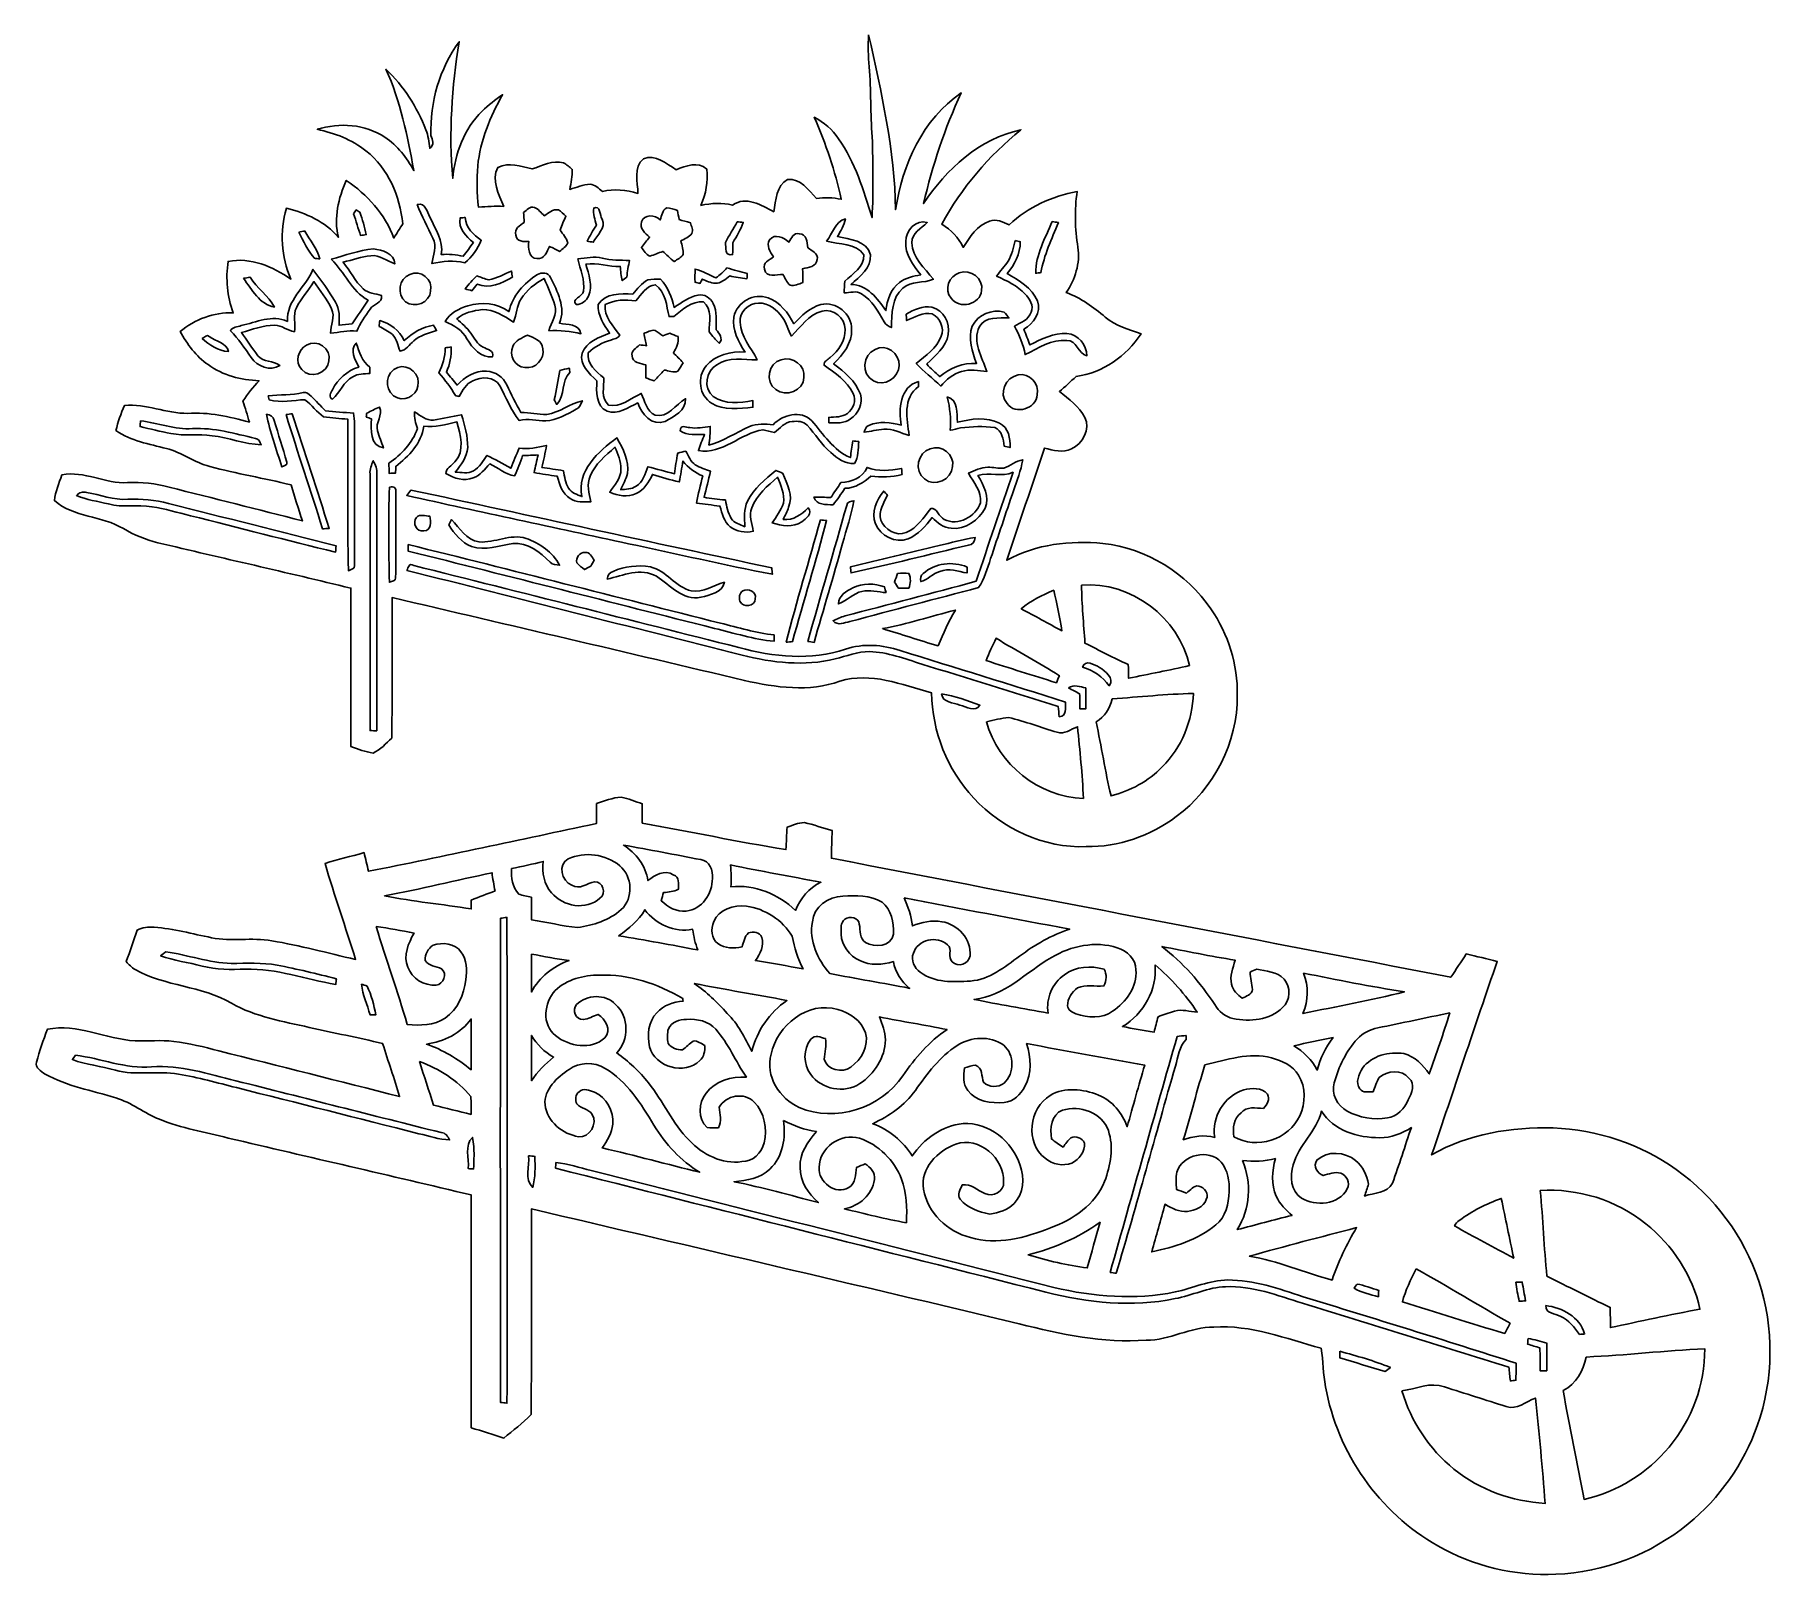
# Model space of a CAD drawing. Header units: centimetres. Extents: x -13.1 to 12.4, y -10.8 to 11.8.
import ezdxf

# ---------------------------------------------------------------- set-up
doc = ezdxf.new("R2010")
doc.units = ezdxf.units.CM
doc.header["$MEASUREMENT"] = 0
doc.layers.add('Camada 1', color=7, linetype='Continuous')

msp = doc.modelspace()

# ---------------------------------------------------------------- linework, layer by layer
at = {"layer": 'Camada 1', "color": 156}
for points, knots in [([(-0.85116, 11.79331), (-0.66349, 10.95016), (-0.46912, 10.09964), (-0.4564, 9.23144), (-0.4564, 9.23144), (-0.35868, 9.89043), (-0.05882, 10.55577), (0.50525, 10.941), (0.50525, 10.941), (0.26148, 10.42277), (0.08404, 9.87701), (-0.04578, 9.31998), (-0.04578, 9.31998), (0.28547, 9.82833), (0.77266, 10.27072), (1.37979, 10.40196), (1.37979, 10.40196), (0.9106, 10.01849), (0.50632, 9.55283), (0.22021, 9.01695), (0.22021, 9.01695), (0.35568, 8.93652), (0.46927, 8.82258), (0.53419, 8.67757), (0.53419, 8.67757), (0.62943, 8.83245), (0.7388, 9.00106), (0.91977, 9.0628), (0.91977, 9.0628), (1.0189, 9.1069), (1.11979, 9.0473), (1.20869, 9.00707), (1.20869, 9.00707), (1.47539, 9.27519), (1.83735, 9.42405), (2.20353, 9.49744), (2.20353, 9.49744), (2.16437, 9.22615), (2.1693, 8.95063), (2.21411, 8.6804), (2.21411, 8.6804), (2.2515, 8.44544), (2.17249, 8.21084), (2.04266, 8.01682), (2.04266, 8.01682), (2.25786, 7.94027), (2.442, 7.80164), (2.61592, 7.65734), (2.61592, 7.65734), (2.76585, 7.53175), (2.95671, 7.47602), (3.13874, 7.41463), (3.13874, 7.41463), (2.92672, 7.08337), (2.57889, 6.84419), (2.18694, 6.78845), (2.18694, 6.78845), (2.10757, 6.71225), (2.02607, 6.63818), (1.94248, 6.56726), (1.94248, 6.56726), (2.08218, 6.45931), (2.23281, 6.34889), (2.31572, 6.18873), (2.31572, 6.18873), (2.40531, 6.01446), (2.28396, 5.80455), (2.11992, 5.72836), (2.11992, 5.72836), (1.99574, 5.66485), (1.85146, 5.70295), (1.72551, 5.74001), (1.72551, 5.74001), (1.54278, 5.19143), (1.35404, 4.64462), (1.172, 4.09535), (1.172, 4.09535), (1.59852, 4.33312), (2.10193, 4.38886), (2.58135, 4.34193), (2.58135, 4.34193), (3.2153, 4.27245), (3.80548, 3.90873), (4.16391, 3.38239), (4.16391, 3.38239), (4.4165, 3.01302), (4.55832, 2.56535), (4.54809, 2.11697), (4.54809, 2.11697), (4.55796, 1.42694), (4.20801, 0.74889), (3.65486, 0.34039), (3.65486, 0.34039), (3.27704, 0.05922), (2.80854, -0.10798), (2.33546, -0.09952), (2.33546, -0.09952), (1.71669, -0.1214), (1.10568, 0.15976), (0.68941, 0.61272), (0.68941, 0.61272), (0.29641, 1.02441), (0.08299, 1.58781), (0.06781, 2.15437), (0.06781, 2.15437), (-0.36433, 2.2736), (-0.82048, 2.46376), (-1.27168, 2.3244), (-1.27168, 2.3244), (-1.72252, 2.15966), (-2.2143, 2.23445), (-2.67115, 2.33393), (-2.67115, 2.33393), (-4.38987, 2.74527), (-6.11144, 3.14532), (-7.83228, 3.5496), (-7.83228, 3.5496), (-7.83687, 2.86345), (-7.82346, 2.17659), (-7.83864, 1.49114), (-7.83864, 1.49114), (-7.92084, 1.41105), (-8.00409, 1.3204), (-8.10956, 1.27242), (-8.10956, 1.27242), (-8.22282, 1.28441), (-8.32829, 1.33168), (-8.4359, 1.36591), (-8.4359, 1.36591), (-8.43448, 2.1399), (-8.43659, 2.91389), (-8.43517, 3.68754), (-8.43517, 3.68754), (-9.37675, 3.91578), (-10.32185, 4.12815), (-11.26412, 4.35323), (-11.26412, 4.35323), (-11.44119, 4.39768), (-11.613, 4.46365), (-11.76858, 4.55925), (-11.76858, 4.55925), (-12.08219, 4.75151), (-12.49918, 4.72047), (-12.78033, 4.97094), (-12.78033, 4.97094), (-12.76693, 5.10182), (-12.71192, 5.22317), (-12.66957, 5.3463), (-12.66957, 5.3463), (-12.34255, 5.41296), (-12.03492, 5.21189), (-11.70791, 5.23306), (-11.70791, 5.23306), (-11.50258, 5.24787), (-11.29832, 5.21789), (-11.09971, 5.16638), (-11.09971, 5.16638), (-10.44849, 5.00234), (-9.79692, 4.8397), (-9.14638, 4.67249), (-9.14638, 4.67249), (-9.20388, 4.84747), (-9.26174, 5.0221), (-9.31149, 5.19954), (-9.31149, 5.19954), (-9.70659, 5.29867), (-10.10946, 5.36358), (-10.50247, 5.47048), (-10.50247, 5.47048), (-10.72789, 5.52586), (-10.91344, 5.67827), (-11.13887, 5.73224), (-11.13887, 5.73224), (-11.39182, 5.79751), (-11.6571, 5.84548), (-11.87758, 5.99436), (-11.87758, 5.99436), (-11.85185, 6.12205), (-11.80456, 6.24447), (-11.75235, 6.36336), (-11.75235, 6.36336), (-11.43626, 6.39545), (-11.14064, 6.2434), (-10.82666, 6.248), (-10.82666, 6.248), (-10.51975, 6.26986), (-10.21742, 6.1965), (-9.92283, 6.11959), (-9.92283, 6.11959), (-9.95353, 6.22225), (-9.98493, 6.32526), (-10.01775, 6.42756), (-10.01775, 6.42756), (-9.94788, 6.53339), (-9.86992, 6.63394), (-9.78067, 6.72425), (-9.78067, 6.72425), (-10.04421, 6.73766), (-10.3123, 6.80221), (-10.52752, 6.96167), (-10.52752, 6.96167), (-10.70601, 7.08232), (-10.83196, 7.26188), (-10.93884, 7.44567), (-10.93884, 7.44567), (-10.72082, 7.62454), (-10.44425, 7.73179), (-10.15991, 7.71978), (-10.15991, 7.71978), (-10.24846, 7.96073), (-10.2721, 8.22037), (-10.2347, 8.47403), (-10.2347, 8.47403), (-9.90344, 8.5386), (-9.58453, 8.39605), (-9.31571, 8.21509), (-9.31571, 8.21509), (-9.45471, 8.54176), (-9.48117, 8.91006), (-9.38168, 9.2519), (-9.38168, 9.2519), (-9.09453, 9.18522), (-8.81336, 9.05434), (-8.61933, 8.8254), (-8.61933, 8.8254), (-8.68918, 9.10726), (-8.61969, 9.40076), (-8.5029, 9.65971), (-8.5029, 9.65971), (-8.19705, 9.45192), (-7.93494, 9.16617), (-7.80689, 8.81446), (-7.80689, 8.81446), (-7.76421, 8.88536), (-7.7208, 8.95592), (-7.67494, 9.02471), (-7.67494, 9.02471), (-7.71834, 9.4297), (-7.88802, 9.8361), (-8.21539, 10.09187), (-8.21539, 10.09187), (-8.42001, 10.25978), (-8.67402, 10.35292), (-8.93013, 10.40866), (-8.93013, 10.40866), (-8.60381, 10.51026), (-8.22633, 10.48487), (-7.93812, 10.29189), (-7.93812, 10.29189), (-7.75502, 10.17159), (-7.61779, 9.99449), (-7.51373, 9.804), (-7.51373, 9.804), (-7.61004, 10.30848), (-7.70598, 10.82106), (-7.92401, 11.28954), (-7.92401, 11.28954), (-7.66296, 11.04437), (-7.46681, 10.73464), (-7.33769, 10.4016), (-7.33769, 10.4016), (-7.3017, 10.31588), (-7.29183, 10.22311), (-7.28019, 10.13137), (-7.28019, 10.13137), (-7.2128, 10.17371), (-7.23573, 10.25978), (-7.26431, 10.31871), (-7.26431, 10.31871), (-7.27736, 10.80412), (-7.13871, 11.29731), (-6.84979, 11.69031), (-6.84979, 11.69031), (-6.95599, 11.0299), (-7.00361, 10.35786), (-6.94469, 9.69039), (-6.94469, 9.69039), (-6.90977, 10.05272), (-6.77853, 10.41677), (-6.51185, 10.67359), (-6.51185, 10.67359), (-6.42258, 10.76602), (-6.31851, 10.84187), (-6.21304, 10.91454), (-6.21304, 10.91454), (-6.39649, 10.59316), (-6.5376, 10.24214), (-6.57887, 9.87209), (-6.57887, 9.87209), (-6.59403, 9.67065), (-6.59015, 9.46745), (-6.56616, 9.26637), (-6.56616, 9.26637), (-6.44375, 9.27907), (-6.32063, 9.28401), (-6.19751, 9.27943), (-6.19751, 9.27943), (-6.26948, 9.45758), (-6.38343, 9.65971), (-6.28323, 9.85056), (-6.28323, 9.85056), (-6.11919, 9.93171), (-5.94599, 9.86398), (-5.78052, 9.82763), (-5.78052, 9.82763), (-5.63166, 9.8735), (-5.48173, 9.9617), (-5.32052, 9.91901), (-5.32052, 9.91901), (-5.27394, 9.8929), (-5.23442, 9.85586), (-5.19385, 9.82093), (-5.19385, 9.82093), (-5.19492, 9.7225), (-5.20762, 9.62478), (-5.22984, 9.52884), (-5.22984, 9.52884), (-5.13248, 9.55741), (-5.03547, 9.59798), (-4.9328, 9.60292), (-4.9328, 9.60292), (-4.85872, 9.60185), (-4.80616, 9.54153), (-4.75254, 9.49778), (-4.75254, 9.49778), (-4.58002, 9.54153), (-4.40117, 9.52141), (-4.23253, 9.46886), (-4.23253, 9.46886), (-4.23112, 9.63467), (-4.29851, 9.85374), (-4.15175, 9.97651), (-4.15175, 9.97651), (-3.97748, 10.04953), (-3.81239, 9.90489), (-3.67198, 9.81742), (-3.67198, 9.81742), (-3.52875, 9.87138), (-3.35448, 9.94406), (-3.22219, 9.82587), (-3.22219, 9.82587), (-3.19608, 9.64278), (-3.23771, 9.46216), (-3.30932, 9.29459), (-3.30932, 9.29459), (-3.15622, 9.32563), (-2.99781, 9.33727), (-2.84471, 9.29883), (-2.84471, 9.29883), (-2.64893, 9.43711), (-2.42173, 9.29846), (-2.24182, 9.20181), (-2.24182, 9.20181), (-2.20477, 9.36338), (-2.21006, 9.58845), (-2.03827, 9.67276), (-2.03827, 9.67276), (-1.85377, 9.69394), (-1.7264, 9.52002), (-1.6174, 9.39584), (-1.6174, 9.39584), (-1.49604, 9.41065), (-1.37292, 9.41136), (-1.25298, 9.38349), (-1.25298, 9.38349), (-1.34117, 9.79764), (-1.47805, 10.19875), (-1.64703, 10.58646), (-1.64703, 10.58646), (-1.50557, 10.51133), (-1.38244, 10.40372), (-1.29249, 10.27106), (-1.29249, 10.27106), (-1.04942, 9.92501), (-0.92454, 9.51542), (-0.80143, 9.11537), (-0.80143, 9.11537), (-0.77955, 9.50908), (-0.79049, 9.90347), (-0.79824, 10.29718), (-0.79824, 10.29718), (-0.83, 10.63831), (-0.812, 10.98192), (-0.84553, 11.32272), (-0.84553, 11.32272), (-0.85717, 11.47933), (-0.86175, 11.63667), (-0.85116, 11.79331)], [0, 0, 0, 0, 0.01020408, 0.01020408, 0.01020408, 0.01020408, 0.02040816, 0.02040816, 0.02040816, 0.02040816, 0.03061224, 0.03061224, 0.03061224, 0.03061224, 0.04081633, 0.04081633, 0.04081633, 0.04081633, 0.05102041, 0.05102041, 0.05102041, 0.05102041, 0.06122449, 0.06122449, 0.06122449, 0.06122449, 0.07142857, 0.07142857, 0.07142857, 0.07142857, 0.08163265, 0.08163265, 0.08163265, 0.08163265, 0.09183673, 0.09183673, 0.09183673, 0.09183673, 0.10204082, 0.10204082, 0.10204082, 0.10204082, 0.1122449, 0.1122449, 0.1122449, 0.1122449, 0.12244898, 0.12244898, 0.12244898, 0.12244898, 0.13265306, 0.13265306, 0.13265306, 0.13265306, 0.14285714, 0.14285714, 0.14285714, 0.14285714, 0.15306122, 0.15306122, 0.15306122, 0.15306122, 0.16326531, 0.16326531, 0.16326531, 0.16326531, 0.17346939, 0.17346939, 0.17346939, 0.17346939, 0.18367347, 0.18367347, 0.18367347, 0.18367347, 0.19387755, 0.19387755, 0.19387755, 0.19387755, 0.20408163, 0.20408163, 0.20408163, 0.20408163, 0.21428571, 0.21428571, 0.21428571, 0.21428571, 0.2244898, 0.2244898, 0.2244898, 0.2244898, 0.23469388, 0.23469388, 0.23469388, 0.23469388, 0.24489796, 0.24489796, 0.24489796, 0.24489796, 0.25510204, 0.25510204, 0.25510204, 0.25510204, 0.26530612, 0.26530612, 0.26530612, 0.26530612, 0.2755102, 0.2755102, 0.2755102, 0.2755102, 0.28571429, 0.28571429, 0.28571429, 0.28571429, 0.29591837, 0.29591837, 0.29591837, 0.29591837, 0.30612245, 0.30612245, 0.30612245, 0.30612245, 0.31632653, 0.31632653, 0.31632653, 0.31632653, 0.32653061, 0.32653061, 0.32653061, 0.32653061, 0.33673469, 0.33673469, 0.33673469, 0.33673469, 0.34693878, 0.34693878, 0.34693878, 0.34693878, 0.35714286, 0.35714286, 0.35714286, 0.35714286, 0.36734694, 0.36734694, 0.36734694, 0.36734694, 0.37755102, 0.37755102, 0.37755102, 0.37755102, 0.3877551, 0.3877551, 0.3877551, 0.3877551, 0.39795918, 0.39795918, 0.39795918, 0.39795918, 0.40816327, 0.40816327, 0.40816327, 0.40816327, 0.41836735, 0.41836735, 0.41836735, 0.41836735, 0.42857143, 0.42857143, 0.42857143, 0.42857143, 0.43877551, 0.43877551, 0.43877551, 0.43877551, 0.44897959, 0.44897959, 0.44897959, 0.44897959, 0.45918367, 0.45918367, 0.45918367, 0.45918367, 0.46938776, 0.46938776, 0.46938776, 0.46938776, 0.47959184, 0.47959184, 0.47959184, 0.47959184, 0.48979592, 0.48979592, 0.48979592, 0.48979592, 0.5, 0.5, 0.5, 0.5, 0.51020408, 0.51020408, 0.51020408, 0.51020408, 0.52040816, 0.52040816, 0.52040816, 0.52040816, 0.53061224, 0.53061224, 0.53061224, 0.53061224, 0.54081633, 0.54081633, 0.54081633, 0.54081633, 0.55102041, 0.55102041, 0.55102041, 0.55102041, 0.56122449, 0.56122449, 0.56122449, 0.56122449, 0.57142857, 0.57142857, 0.57142857, 0.57142857, 0.58163265, 0.58163265, 0.58163265, 0.58163265, 0.59183673, 0.59183673, 0.59183673, 0.59183673, 0.60204082, 0.60204082, 0.60204082, 0.60204082, 0.6122449, 0.6122449, 0.6122449, 0.6122449, 0.62244898, 0.62244898, 0.62244898, 0.62244898, 0.63265306, 0.63265306, 0.63265306, 0.63265306, 0.64285714, 0.64285714, 0.64285714, 0.64285714, 0.65306122, 0.65306122, 0.65306122, 0.65306122, 0.66326531, 0.66326531, 0.66326531, 0.66326531, 0.67346939, 0.67346939, 0.67346939, 0.67346939, 0.68367347, 0.68367347, 0.68367347, 0.68367347, 0.69387755, 0.69387755, 0.69387755, 0.69387755, 0.70408163, 0.70408163, 0.70408163, 0.70408163, 0.71428571, 0.71428571, 0.71428571, 0.71428571, 0.7244898, 0.7244898, 0.7244898, 0.7244898, 0.73469388, 0.73469388, 0.73469388, 0.73469388, 0.74489796, 0.74489796, 0.74489796, 0.74489796, 0.75510204, 0.75510204, 0.75510204, 0.75510204, 0.76530612, 0.76530612, 0.76530612, 0.76530612, 0.7755102, 0.7755102, 0.7755102, 0.7755102, 0.78571429, 0.78571429, 0.78571429, 0.78571429, 0.79591837, 0.79591837, 0.79591837, 0.79591837, 0.80612245, 0.80612245, 0.80612245, 0.80612245, 0.81632653, 0.81632653, 0.81632653, 0.81632653, 0.82653061, 0.82653061, 0.82653061, 0.82653061, 0.83673469, 0.83673469, 0.83673469, 0.83673469, 0.84693878, 0.84693878, 0.84693878, 0.84693878, 0.85714286, 0.85714286, 0.85714286, 0.85714286, 0.86734694, 0.86734694, 0.86734694, 0.86734694, 0.87755102, 0.87755102, 0.87755102, 0.87755102, 0.8877551, 0.8877551, 0.8877551, 0.8877551, 0.89795918, 0.89795918, 0.89795918, 0.89795918, 0.90816327, 0.90816327, 0.90816327, 0.90816327, 0.91836735, 0.91836735, 0.91836735, 0.91836735, 0.92857143, 0.92857143, 0.92857143, 0.92857143, 0.93877551, 0.93877551, 0.93877551, 0.93877551, 0.94897959, 0.94897959, 0.94897959, 0.94897959, 0.95918367, 0.95918367, 0.95918367, 0.95918367, 0.96938776, 0.96938776, 0.96938776, 0.96938776, 0.97959184, 0.97959184, 0.97959184, 0.97959184, 1, 1, 1, 1]), ([(-8.39566, 9.17041), (-8.39566, 9.17041), (-8.39566, 9.17041), (-8.39566, 9.17041), (-8.39566, 9.17041), (-8.36252, 9.06421), (-8.32829, 8.95874), (-8.29478, 8.85255), (-8.29478, 8.85255), (-8.2736, 8.8561), (-8.23164, 8.86278), (-8.21047, 8.86631), (-8.21047, 8.86631), (-8.2341, 8.97743), (-8.26655, 9.08645), (-8.30466, 9.19333), (-8.30466, 9.19333), (-8.31806, 9.20215), (-8.34452, 9.22016), (-8.35794, 9.22898), (-8.35794, 9.22898), (-8.36744, 9.2145), (-8.38615, 9.18522), (-8.39566, 9.17041)], [0, 0, 0, 0, 0.14285714, 0.14285714, 0.14285714, 0.14285714, 0.28571429, 0.28571429, 0.28571429, 0.28571429, 0.42857143, 0.42857143, 0.42857143, 0.42857143, 0.57142857, 0.57142857, 0.57142857, 0.57142857, 0.71428571, 0.71428571, 0.71428571, 0.71428571, 1, 1, 1, 1]), ([(-7.46328, 9.30765), (-7.46328, 9.30765), (-7.46328, 9.30765), (-7.46328, 9.30765), (-7.46328, 9.30765), (-7.40296, 9.13549), (-7.31088, 8.97743), (-7.23327, 8.81305), (-7.23327, 8.81305), (-7.17012, 8.69345), (-7.23363, 8.56364), (-7.2502, 8.44086), (-7.2502, 8.44086), (-7.0904, 8.47862), (-6.92917, 8.49414), (-6.76796, 8.45392), (-6.76796, 8.45392), (-6.65825, 8.53787), (-6.58099, 8.65852), (-6.52525, 8.7834), (-6.52525, 8.7834), (-6.63671, 8.86877), (-6.75808, 8.96086), (-6.76055, 9.11644), (-6.76055, 9.11644), (-6.7796, 9.11537), (-6.8177, 9.11291), (-6.83639, 9.1115), (-6.83639, 9.1115), (-6.86392, 8.9545), (-6.75207, 8.83915), (-6.64095, 8.74919), (-6.64095, 8.74919), (-6.69034, 8.68288), (-6.73903, 8.61583), (-6.78913, 8.55022), (-6.78913, 8.55022), (-6.89566, 8.57105), (-7.00396, 8.58338), (-7.11262, 8.57456), (-7.11262, 8.57456), (-7.07522, 8.77777), (-7.19869, 8.94815), (-7.27914, 9.12207), (-7.27914, 9.12207), (-7.32323, 9.20252), (-7.34122, 9.33515), (-7.46328, 9.30765)], [0, 0, 0, 0, 0.07692308, 0.07692308, 0.07692308, 0.07692308, 0.15384615, 0.15384615, 0.15384615, 0.15384615, 0.23076923, 0.23076923, 0.23076923, 0.23076923, 0.30769231, 0.30769231, 0.30769231, 0.30769231, 0.38461538, 0.38461538, 0.38461538, 0.38461538, 0.46153846, 0.46153846, 0.46153846, 0.46153846, 0.53846154, 0.53846154, 0.53846154, 0.53846154, 0.61538462, 0.61538462, 0.61538462, 0.61538462, 0.69230769, 0.69230769, 0.69230769, 0.69230769, 0.76923077, 0.76923077, 0.76923077, 0.76923077, 0.84615385, 0.84615385, 0.84615385, 0.84615385, 1, 1, 1, 1]), ([(-5.90506, 9.19017), (-5.90506, 9.19017), (-5.90506, 9.19017), (-5.90506, 9.19017), (-5.90506, 9.19017), (-5.9026, 9.14183), (-5.90012, 9.09315), (-5.89765, 9.04447), (-5.89765, 9.04447), (-5.96327, 9.00248), (-6.04617, 8.94956), (-6.01935, 8.85714), (-6.01935, 8.85714), (-6.01195, 8.75942), (-5.90189, 8.7633), (-5.82851, 8.76435), (-5.82851, 8.76435), (-5.84403, 8.67158), (-5.83063, 8.51989), (-5.70996, 8.5146), (-5.70996, 8.5146), (-5.60237, 8.49626), (-5.56251, 8.61831), (-5.52441, 8.69345), (-5.52441, 8.69345), (-5.47573, 8.66911), (-5.42705, 8.64512), (-5.37836, 8.62078), (-5.37836, 8.62078), (-5.33426, 8.65783), (-5.28029, 8.68957), (-5.25912, 8.74602), (-5.25912, 8.74602), (-5.275, 8.81868), (-5.33321, 8.87055), (-5.36849, 8.93333), (-5.36849, 8.93333), (-5.34907, 9.00461), (-5.31379, 9.07023), (-5.28699, 9.13866), (-5.28699, 9.13866), (-5.32298, 9.16936), (-5.35579, 9.20322), (-5.396, 9.22756), (-5.396, 9.22756), (-5.47715, 9.24555), (-5.53959, 9.17887), (-5.60449, 9.1429), (-5.60449, 9.1429), (-5.64964, 9.18627), (-5.68845, 9.24096), (-5.74736, 9.2653), (-5.74736, 9.2653), (-5.81475, 9.28577), (-5.85921, 9.2272), (-5.90506, 9.19017)], [0, 0, 0, 0, 0.06666667, 0.06666667, 0.06666667, 0.06666667, 0.13333333, 0.13333333, 0.13333333, 0.13333333, 0.2, 0.2, 0.2, 0.2, 0.26666667, 0.26666667, 0.26666667, 0.26666667, 0.33333333, 0.33333333, 0.33333333, 0.33333333, 0.4, 0.4, 0.4, 0.4, 0.46666667, 0.46666667, 0.46666667, 0.46666667, 0.53333333, 0.53333333, 0.53333333, 0.53333333, 0.6, 0.6, 0.6, 0.6, 0.66666667, 0.66666667, 0.66666667, 0.66666667, 0.73333333, 0.73333333, 0.73333333, 0.73333333, 0.8, 0.8, 0.8, 0.8, 0.86666667, 0.86666667, 0.86666667, 0.86666667, 1, 1, 1, 1]), ([(-4.83967, 9.0053), (-4.83967, 9.0053), (-4.83967, 9.0053), (-4.83967, 9.0053), (-4.83967, 9.0053), (-4.89046, 8.92982), (-4.93633, 8.85113), (-4.97266, 8.7679), (-4.97266, 8.7679), (-4.95115, 8.76471), (-4.90776, 8.75836), (-4.88588, 8.75519), (-4.88588, 8.75519), (-4.83684, 8.86419), (-4.68939, 8.96016), (-4.75678, 9.09103), (-4.75678, 9.09103), (-4.79169, 9.14642), (-4.78005, 9.30165), (-4.87847, 9.25402), (-4.87847, 9.25402), (-4.89082, 9.16863), (-4.85908, 9.0868), (-4.83967, 9.0053)], [0, 0, 0, 0, 0.14285714, 0.14285714, 0.14285714, 0.14285714, 0.28571429, 0.28571429, 0.28571429, 0.28571429, 0.42857143, 0.42857143, 0.42857143, 0.42857143, 0.57142857, 0.57142857, 0.57142857, 0.57142857, 0.71428571, 0.71428571, 0.71428571, 0.71428571, 1, 1, 1, 1]), ([(-3.90375, 9.08116), (-3.90375, 9.08116), (-3.90375, 9.08116), (-3.90375, 9.08116), (-3.90375, 9.08116), (-3.9803, 9.15382), (-4.14293, 9.17287), (-4.17928, 9.05152), (-4.17928, 9.05152), (-4.21173, 8.95345), (-4.12283, 8.88713), (-4.06073, 8.82892), (-4.06073, 8.82892), (-4.10236, 8.77953), (-4.14222, 8.72873), (-4.17962, 8.67616), (-4.17962, 8.67616), (-4.14293, 8.63172), (-4.11296, 8.57456), (-4.0558, 8.55234), (-4.0558, 8.55234), (-3.99124, 8.56857), (-3.92985, 8.59537), (-3.86847, 8.62114), (-3.86847, 8.62114), (-3.81344, 8.56998), (-3.7577, 8.51918), (-3.69949, 8.47121), (-3.69949, 8.47121), (-3.65435, 8.50332), (-3.60036, 8.52764), (-3.56754, 8.57422), (-3.56754, 8.57422), (-3.56226, 8.64229), (-3.58589, 8.70792), (-3.60212, 8.77317), (-3.60212, 8.77317), (-3.54744, 8.80599), (-3.47796, 8.82609), (-3.44232, 8.8829), (-3.44232, 8.8829), (-3.4134, 8.93475), (-3.44902, 8.98944), (-3.46207, 9.03989), (-3.46207, 9.03989), (-3.51711, 9.05539), (-3.57215, 9.07128), (-3.62682, 9.0868), (-3.62682, 9.0868), (-3.6353, 9.13126), (-3.64412, 9.17606), (-3.65187, 9.2205), (-3.65187, 9.2205), (-3.70373, 9.23533), (-3.75487, 9.25578), (-3.80886, 9.2586), (-3.80886, 9.2586), (-3.87764, 9.22686), (-3.87976, 9.14324), (-3.90375, 9.08116)], [0, 0, 0, 0, 0.0625, 0.0625, 0.0625, 0.0625, 0.125, 0.125, 0.125, 0.125, 0.1875, 0.1875, 0.1875, 0.1875, 0.25, 0.25, 0.25, 0.25, 0.3125, 0.3125, 0.3125, 0.3125, 0.375, 0.375, 0.375, 0.375, 0.4375, 0.4375, 0.4375, 0.4375, 0.5, 0.5, 0.5, 0.5, 0.5625, 0.5625, 0.5625, 0.5625, 0.625, 0.625, 0.625, 0.625, 0.6875, 0.6875, 0.6875, 0.6875, 0.75, 0.75, 0.75, 0.75, 0.8125, 0.8125, 0.8125, 0.8125, 0.875, 0.875, 0.875, 0.875, 1, 1, 1, 1]), ([(-9.19823, 8.90195), (-9.19823, 8.90195), (-9.19823, 8.90195), (-9.19823, 8.90195), (-9.19823, 8.90195), (-9.13122, 8.76966), (-9.06771, 8.63206), (-8.96999, 8.51918), (-8.96999, 8.51918), (-8.9506, 8.51741), (-8.91215, 8.5139), (-8.89273, 8.51214), (-8.89273, 8.51214), (-8.92765, 8.66383), (-9.04089, 8.78165), (-9.10864, 8.91888), (-9.10864, 8.91888), (-9.13122, 8.91464), (-9.17601, 8.90619), (-9.19823, 8.90195)], [0, 0, 0, 0, 0.16666667, 0.16666667, 0.16666667, 0.16666667, 0.33333333, 0.33333333, 0.33333333, 0.33333333, 0.5, 0.5, 0.5, 0.5, 0.66666667, 0.66666667, 0.66666667, 0.66666667, 1, 1, 1, 1]), ([(-2.7791, 9.05505), (-2.7791, 9.05505), (-2.7791, 9.05505), (-2.7791, 9.05505), (-2.7791, 9.05505), (-2.82778, 8.94887), (-2.9008, 8.8561), (-2.94879, 8.7499), (-2.94879, 8.7499), (-2.93997, 8.67723), (-2.96149, 8.54211), (-2.84435, 8.57387), (-2.84435, 8.57387), (-2.84013, 8.63172), (-2.84225, 8.69028), (-2.8433, 8.74813), (-2.8433, 8.74813), (-2.78122, 8.84092), (-2.72865, 8.93969), (-2.68772, 9.04377), (-2.68772, 9.04377), (-2.71842, 9.04764), (-2.74875, 9.05152), (-2.7791, 9.05505)], [0, 0, 0, 0, 0.14285714, 0.14285714, 0.14285714, 0.14285714, 0.28571429, 0.28571429, 0.28571429, 0.28571429, 0.42857143, 0.42857143, 0.42857143, 0.42857143, 0.57142857, 0.57142857, 0.57142857, 0.57142857, 0.71428571, 0.71428571, 0.71428571, 0.71428571, 1, 1, 1, 1]), ([(-1.46747, 8.77212), (-1.46747, 8.77212), (-1.46747, 8.77212), (-1.46747, 8.77212), (-1.46747, 8.77212), (-1.28684, 8.71603), (-1.03707, 8.74671), (-0.92207, 8.56927), (-0.92207, 8.56927), (-0.91255, 8.39289), (-1.0907, 8.29163), (-1.20147, 8.18263), (-1.20147, 8.18263), (-1.20464, 8.12584), (-1.20747, 8.06903), (-1.20888, 8.01224), (-1.20888, 8.01224), (-1.12563, 8.01577), (-1.03215, 8.04788), (-0.95489, 7.99989), (-0.95489, 7.99989), (-0.80072, 7.9057), (-0.71111, 7.74237), (-0.62397, 7.58961), (-0.62397, 7.58961), (-0.60599, 7.54305), (-0.56011, 7.5247), (-0.51779, 7.50495), (-0.51779, 7.50495), (-0.50756, 7.70321), (-0.51884, 7.94097), (-0.34986, 8.08103), (-0.34986, 8.08103), (-0.22887, 8.20027), (-0.04437, 8.14348), (0.09639, 8.21297), (0.09639, 8.21297), (-0.02849, 8.37561), (-0.21194, 8.52554), (-0.21687, 8.74813), (-0.21687, 8.74813), (-0.21935, 8.88855), (-0.08035, 8.95697), (0.00642, 9.04306), (0.00642, 9.04306), (-0.16114, 9.10197), (-0.30506, 8.91817), (-0.30647, 8.76508), (-0.30647, 8.76508), (-0.3227, 8.57527), (-0.19923, 8.41688), (-0.0874, 8.27789), (-0.0874, 8.27789), (-0.19571, 8.25389), (-0.31246, 8.23626), (-0.40066, 8.16287), (-0.40066, 8.16287), (-0.52803, 8.06727), (-0.58094, 7.90676), (-0.59858, 7.75435), (-0.59858, 7.75435), (-0.72381, 7.9311), (-0.87304, 8.13218), (-1.11223, 8.13748), (-1.11223, 8.13748), (-0.97957, 8.24754), (-0.81166, 8.38053), (-0.82436, 8.57139), (-0.82436, 8.57139), (-0.88044, 8.77989), (-1.13233, 8.79963), (-1.30872, 8.8388), (-1.30872, 8.8388), (-1.25968, 8.91959), (-1.21275, 9.00284), (-1.19054, 9.09562), (-1.19054, 9.09562), (-1.34329, 9.0607), (-1.38032, 8.88219), (-1.46747, 8.77212)], [0, 0, 0, 0, 0.04761905, 0.04761905, 0.04761905, 0.04761905, 0.0952381, 0.0952381, 0.0952381, 0.0952381, 0.14285714, 0.14285714, 0.14285714, 0.14285714, 0.19047619, 0.19047619, 0.19047619, 0.19047619, 0.23809524, 0.23809524, 0.23809524, 0.23809524, 0.28571429, 0.28571429, 0.28571429, 0.28571429, 0.33333333, 0.33333333, 0.33333333, 0.33333333, 0.38095238, 0.38095238, 0.38095238, 0.38095238, 0.42857143, 0.42857143, 0.42857143, 0.42857143, 0.47619048, 0.47619048, 0.47619048, 0.47619048, 0.52380952, 0.52380952, 0.52380952, 0.52380952, 0.57142857, 0.57142857, 0.57142857, 0.57142857, 0.61904762, 0.61904762, 0.61904762, 0.61904762, 0.66666667, 0.66666667, 0.66666667, 0.66666667, 0.71428571, 0.71428571, 0.71428571, 0.71428571, 0.76190476, 0.76190476, 0.76190476, 0.76190476, 0.80952381, 0.80952381, 0.80952381, 0.80952381, 0.85714286, 0.85714286, 0.85714286, 0.85714286, 0.9047619, 0.9047619, 0.9047619, 0.9047619, 1, 1, 1, 1]), ([(1.8377, 9.05787), (1.8377, 9.05787), (1.8377, 9.05787), (1.8377, 9.05787), (1.8377, 9.05787), (1.73574, 8.81446), (1.5964, 8.5721), (1.59604, 8.30081), (1.59604, 8.30081), (1.61475, 8.30328), (1.65249, 8.30786), (1.67154, 8.30998), (1.67154, 8.30998), (1.7181, 8.56681), (1.83099, 8.80318), (1.92906, 9.04306), (1.92906, 9.04306), (1.89838, 9.04799), (1.86803, 9.05329), (1.8377, 9.05787)], [0, 0, 0, 0, 0.16666667, 0.16666667, 0.16666667, 0.16666667, 0.33333333, 0.33333333, 0.33333333, 0.33333333, 0.5, 0.5, 0.5, 0.5, 0.66666667, 0.66666667, 0.66666667, 0.66666667, 1, 1, 1, 1]), ([(-2.01885, 8.75767), (-2.01885, 8.75767), (-2.01885, 8.75767), (-2.01885, 8.75767), (-2.01885, 8.75767), (-2.09577, 8.8194), (-2.22594, 8.89031), (-2.3032, 8.79047), (-2.3032, 8.79047), (-2.35153, 8.70334), (-2.29508, 8.61373), (-2.2464, 8.54176), (-2.2464, 8.54176), (-2.30215, 8.49167), (-2.41256, 8.45426), (-2.37621, 8.36007), (-2.37621, 8.36007), (-2.35365, 8.22602), (-2.20053, 8.28211), (-2.10741, 8.28282), (-2.10741, 8.28282), (-2.0746, 8.22919), (-2.04955, 8.16852), (-2.00299, 8.12477), (-2.00299, 8.12477), (-1.93666, 8.10713), (-1.87492, 8.14277), (-1.8153, 8.16604), (-1.8153, 8.16604), (-1.81566, 8.23308), (-1.81637, 8.29975), (-1.81813, 8.36679), (-1.81813, 8.36679), (-1.73841, 8.38336), (-1.61316, 8.39747), (-1.6047, 8.50013), (-1.6047, 8.50013), (-1.58636, 8.58903), (-1.68442, 8.63065), (-1.74228, 8.67265), (-1.74228, 8.67265), (-1.74935, 8.7566), (-1.75885, 8.87549), (-1.86822, 8.87937), (-1.86822, 8.87937), (-1.95078, 8.89878), (-1.98146, 8.81164), (-2.01885, 8.75767)], [0, 0, 0, 0, 0.07692308, 0.07692308, 0.07692308, 0.07692308, 0.15384615, 0.15384615, 0.15384615, 0.15384615, 0.23076923, 0.23076923, 0.23076923, 0.23076923, 0.30769231, 0.30769231, 0.30769231, 0.30769231, 0.38461538, 0.38461538, 0.38461538, 0.38461538, 0.46153846, 0.46153846, 0.46153846, 0.46153846, 0.53846154, 0.53846154, 0.53846154, 0.53846154, 0.61538462, 0.61538462, 0.61538462, 0.61538462, 0.69230769, 0.69230769, 0.69230769, 0.69230769, 0.76923077, 0.76923077, 0.76923077, 0.76923077, 0.84615385, 0.84615385, 0.84615385, 0.84615385, 1, 1, 1, 1]), ([(1.29476, 8.77989), (1.29476, 8.77989), (1.29476, 8.77989), (1.29476, 8.77989), (1.29476, 8.77989), (1.26655, 8.67757), (1.25067, 8.56927), (1.19246, 8.47791), (1.19246, 8.47791), (1.14273, 8.40029), (1.07569, 8.33573), (1.02348, 8.25954), (1.02348, 8.25954), (1.17307, 8.18969), (1.32617, 8.11666), (1.44047, 7.99389), (1.44047, 7.99389), (1.50784, 7.92616), (1.57489, 7.82598), (1.52726, 7.7279), (1.52726, 7.7279), (1.49444, 7.61395), (1.37343, 7.58009), (1.2849, 7.52293), (1.2849, 7.52293), (1.35933, 7.39417), (1.41331, 7.25518), (1.44153, 7.10878), (1.44153, 7.10878), (1.63414, 7.20367), (1.82782, 7.33385), (2.05253, 7.31657), (2.05253, 7.31657), (2.2007, 7.31938), (2.21481, 7.12394), (2.3464, 7.09043), (2.3464, 7.09043), (2.3397, 7.24989), (2.2201, 7.40511), (2.0543, 7.41709), (2.0543, 7.41709), (1.85992, 7.42591), (1.67683, 7.34125), (1.51067, 7.24918), (1.51067, 7.24918), (1.4835, 7.32678), (1.45422, 7.40335), (1.42248, 7.47883), (1.42248, 7.47883), (1.56359, 7.56033), (1.68282, 7.7279), (1.62004, 7.89547), (1.62004, 7.89547), (1.54066, 8.08667), (1.35087, 8.19781), (1.17835, 8.29482), (1.17835, 8.29482), (1.28984, 8.42604), (1.36851, 8.58586), (1.37062, 8.76084), (1.37062, 8.76084), (1.35192, 8.76576), (1.31382, 8.77531), (1.29476, 8.77989)], [0, 0, 0, 0, 0.05882353, 0.05882353, 0.05882353, 0.05882353, 0.11764706, 0.11764706, 0.11764706, 0.11764706, 0.17647059, 0.17647059, 0.17647059, 0.17647059, 0.23529412, 0.23529412, 0.23529412, 0.23529412, 0.29411765, 0.29411765, 0.29411765, 0.29411765, 0.35294118, 0.35294118, 0.35294118, 0.35294118, 0.41176471, 0.41176471, 0.41176471, 0.41176471, 0.47058824, 0.47058824, 0.47058824, 0.47058824, 0.52941176, 0.52941176, 0.52941176, 0.52941176, 0.58823529, 0.58823529, 0.58823529, 0.58823529, 0.64705882, 0.64705882, 0.64705882, 0.64705882, 0.70588235, 0.70588235, 0.70588235, 0.70588235, 0.76470588, 0.76470588, 0.76470588, 0.76470588, 0.82352941, 0.82352941, 0.82352941, 0.82352941, 0.88235294, 0.88235294, 0.88235294, 0.88235294, 1, 1, 1, 1]), ([(-8.7227, 8.50437), (-8.7227, 8.50437), (-8.7227, 8.50437), (-8.7227, 8.50437), (-8.7227, 8.50437), (-8.52831, 8.31597), (-8.42954, 8.04011), (-8.1833, 7.9057), (-8.1833, 7.9057), (-8.25703, 7.78717), (-8.3424, 7.67675), (-8.41931, 7.56033), (-8.41931, 7.56033), (-8.48316, 7.55399), (-8.54666, 7.54622), (-8.61015, 7.53776), (-8.61015, 7.53776), (-8.60698, 7.65171), (-8.59606, 7.77552), (-8.6606, 7.87607), (-8.6606, 7.87607), (-8.76149, 8.04223), (-8.87439, 8.20132), (-8.99187, 8.3562), (-8.99187, 8.3562), (-9.09982, 8.09232), (-9.3838, 7.90287), (-9.3658, 7.59455), (-9.3658, 7.59455), (-9.58983, 7.69827), (-9.82265, 7.58186), (-10.04421, 7.53352), (-10.04421, 7.53352), (-10.09712, 7.51235), (-10.17226, 7.51411), (-10.20154, 7.45768), (-10.20154, 7.45768), (-10.08265, 7.34055), (-9.99129, 7.20121), (-9.89637, 7.06539), (-9.89637, 7.06539), (-9.80608, 6.93344), (-9.62192, 6.85935), (-9.47623, 6.94827), (-9.47623, 6.94827), (-9.57042, 7.02658), (-9.72035, 6.98989), (-9.79692, 7.09255), (-9.79692, 7.09255), (-9.88439, 7.20085), (-9.9546, 7.32186), (-10.04103, 7.43122), (-10.04103, 7.43122), (-9.88015, 7.4732), (-9.72212, 7.54093), (-9.55349, 7.53952), (-9.55349, 7.53952), (-9.44731, 7.54093), (-9.36616, 7.4598), (-9.26456, 7.44251), (-9.26456, 7.44251), (-9.23633, 7.55892), (-9.29102, 7.68416), (-9.23528, 7.79494), (-9.23528, 7.79494), (-9.16509, 7.93252), (-9.05784, 8.04646), (-8.97774, 8.17769), (-8.97774, 8.17769), (-8.89027, 8.04576), (-8.78478, 7.92299), (-8.71917, 7.7773), (-8.71917, 7.7773), (-8.6606, 7.66158), (-8.7361, 7.54093), (-8.73257, 7.4217), (-8.73257, 7.4217), (-8.60416, 7.43122), (-8.47822, 7.46825), (-8.34839, 7.44991), (-8.34839, 7.44991), (-8.30219, 7.56809), (-8.2267, 7.6711), (-8.15614, 7.77518), (-8.15614, 7.77518), (-8.10956, 7.85244), (-7.96705, 7.86337), (-7.9875, 7.97238), (-7.9875, 7.97238), (-8.0764, 8.00412), (-8.1826, 8.00166), (-8.2542, 8.0708), (-8.2542, 8.0708), (-8.37521, 8.18299), (-8.44964, 8.33397), (-8.54948, 8.46344), (-8.54948, 8.46344), (-8.41402, 8.49308), (-8.28242, 8.5414), (-8.14413, 8.55763), (-8.14413, 8.55763), (-8.01396, 8.57139), (-7.90883, 8.47932), (-7.79277, 8.43769), (-7.79277, 8.43769), (-7.7963, 8.59291), (-7.97868, 8.64512), (-8.10675, 8.65571), (-8.10675, 8.65571), (-8.31806, 8.63912), (-8.52054, 8.56399), (-8.7227, 8.50437)], [0, 0, 0, 0, 0.03448276, 0.03448276, 0.03448276, 0.03448276, 0.06896552, 0.06896552, 0.06896552, 0.06896552, 0.10344828, 0.10344828, 0.10344828, 0.10344828, 0.13793103, 0.13793103, 0.13793103, 0.13793103, 0.17241379, 0.17241379, 0.17241379, 0.17241379, 0.20689655, 0.20689655, 0.20689655, 0.20689655, 0.24137931, 0.24137931, 0.24137931, 0.24137931, 0.27586207, 0.27586207, 0.27586207, 0.27586207, 0.31034483, 0.31034483, 0.31034483, 0.31034483, 0.34482759, 0.34482759, 0.34482759, 0.34482759, 0.37931034, 0.37931034, 0.37931034, 0.37931034, 0.4137931, 0.4137931, 0.4137931, 0.4137931, 0.44827586, 0.44827586, 0.44827586, 0.44827586, 0.48275862, 0.48275862, 0.48275862, 0.48275862, 0.51724138, 0.51724138, 0.51724138, 0.51724138, 0.55172414, 0.55172414, 0.55172414, 0.55172414, 0.5862069, 0.5862069, 0.5862069, 0.5862069, 0.62068966, 0.62068966, 0.62068966, 0.62068966, 0.65517241, 0.65517241, 0.65517241, 0.65517241, 0.68965517, 0.68965517, 0.68965517, 0.68965517, 0.72413793, 0.72413793, 0.72413793, 0.72413793, 0.75862069, 0.75862069, 0.75862069, 0.75862069, 0.79310345, 0.79310345, 0.79310345, 0.79310345, 0.82758621, 0.82758621, 0.82758621, 0.82758621, 0.86206897, 0.86206897, 0.86206897, 0.86206897, 0.89655172, 0.89655172, 0.89655172, 0.89655172, 0.93103448, 0.93103448, 0.93103448, 0.93103448, 1, 1, 1, 1]), ([(-5.10955, 8.51), (-5.10955, 8.51), (-5.10955, 8.51), (-5.10955, 8.51), (-5.10955, 8.51), (-5.08027, 8.35337), (-5.00302, 8.19991), (-5.02806, 8.03728), (-5.02806, 8.03728), (-5.039, 7.95438), (-5.22138, 7.92404), (-5.13565, 7.84114), (-5.13565, 7.84114), (-5.05733, 7.84467), (-4.98572, 7.89405), (-4.95573, 7.96673), (-4.95573, 7.96673), (-4.88306, 8.11843), (-4.95855, 8.28388), (-4.99208, 8.43486), (-4.99208, 8.43486), (-4.82273, 8.45708), (-4.65906, 8.39147), (-4.48937, 8.401), (-4.48937, 8.401), (-4.48513, 8.33044), (-4.47807, 8.25918), (-4.45972, 8.1904), (-4.45972, 8.1904), (-4.4435, 8.20415), (-4.41141, 8.23131), (-4.39518, 8.24507), (-4.39518, 8.24507), (-4.38495, 8.32621), (-4.37118, 8.40699), (-4.3553, 8.48744), (-4.3553, 8.48744), (-4.48866, 8.4899), (-4.62307, 8.4906), (-4.75359, 8.52201), (-4.75359, 8.52201), (-4.87107, 8.55376), (-4.99172, 8.51918), (-5.10955, 8.51)], [0, 0, 0, 0, 0.08333333, 0.08333333, 0.08333333, 0.08333333, 0.16666667, 0.16666667, 0.16666667, 0.16666667, 0.25, 0.25, 0.25, 0.25, 0.33333333, 0.33333333, 0.33333333, 0.33333333, 0.41666667, 0.41666667, 0.41666667, 0.41666667, 0.5, 0.5, 0.5, 0.5, 0.58333333, 0.58333333, 0.58333333, 0.58333333, 0.66666667, 0.66666667, 0.66666667, 0.66666667, 0.75, 0.75, 0.75, 0.75, 0.83333333, 0.83333333, 0.83333333, 0.83333333, 1, 1, 1, 1]), ([(-10.00751, 8.22602), (-10.00751, 8.22602), (-10.00751, 8.22602), (-10.00751, 8.22602), (-10.00751, 8.22602), (-9.89004, 8.06091), (-9.77256, 7.84608), (-9.55738, 7.80376), (-9.55738, 7.80376), (-9.64097, 7.97484), (-9.81666, 8.07785), (-9.91226, 8.24331), (-9.91226, 8.24331), (-9.94402, 8.23801), (-9.97575, 8.23202), (-10.00751, 8.22602)], [0, 0, 0, 0, 0.2, 0.2, 0.2, 0.2, 0.4, 0.4, 0.4, 0.4, 0.6, 0.6, 0.6, 0.6, 1, 1, 1, 1]), ([(-7.57369, 8.28247), (-7.57369, 8.28247), (-7.57369, 8.28247), (-7.57369, 8.28247), (-7.57369, 8.28247), (-7.7321, 8.22497), (-7.7695, 7.98366), (-7.63438, 7.88313), (-7.63438, 7.88313), (-7.50314, 7.77976), (-7.28124, 7.87042), (-7.26749, 8.03976), (-7.26749, 8.03976), (-7.22691, 8.20733), (-7.41989, 8.36148), (-7.57369, 8.28247)], [0, 0, 0, 0, 0.2, 0.2, 0.2, 0.2, 0.4, 0.4, 0.4, 0.4, 0.6, 0.6, 0.6, 0.6, 1, 1, 1, 1]), ([(-5.70292, 8.28069), (-5.70292, 8.28069), (-5.70292, 8.28069), (-5.70292, 8.28069), (-5.70292, 8.28069), (-5.90012, 8.15688), (-6.06839, 7.97238), (-6.1206, 7.73954), (-6.1206, 7.73954), (-6.29487, 7.86055), (-6.52135, 7.88771), (-6.72174, 7.8235), (-6.72174, 7.8235), (-6.85157, 7.78081), (-6.98773, 7.71908), (-7.05371, 7.59173), (-7.05371, 7.59173), (-6.92705, 7.5381), (-6.80111, 7.46509), (-6.73655, 7.33808), (-6.73655, 7.33808), (-6.66107, 7.2072), (-6.52418, 7.05762), (-6.36226, 7.07455), (-6.36226, 7.07455), (-6.33122, 7.17227), (-6.44129, 7.18004), (-6.49984, 7.21849), (-6.49984, 7.21849), (-6.58592, 7.25941), (-6.62789, 7.34937), (-6.6801, 7.42345), (-6.6801, 7.42345), (-6.73409, 7.50565), (-6.81558, 7.56315), (-6.88507, 7.63124), (-6.88507, 7.63124), (-6.78384, 7.72331), (-6.64343, 7.75119), (-6.51185, 7.76706), (-6.51185, 7.76706), (-6.33862, 7.77623), (-6.19152, 7.67252), (-6.05287, 7.58362), (-6.05287, 7.58362), (-6.00914, 7.69474), (-6.01089, 7.82208), (-5.94387, 7.92404), (-5.94387, 7.92404), (-5.86026, 8.05209), (-5.73784, 8.15088), (-5.60484, 8.22426), (-5.60484, 8.22426), (-5.54912, 8.0948), (-5.4856, 7.9678), (-5.44962, 7.8309), (-5.44962, 7.8309), (-5.40942, 7.69827), (-5.50007, 7.57974), (-5.53606, 7.45768), (-5.53606, 7.45768), (-5.37695, 7.4672), (-5.22031, 7.45062), (-5.06546, 7.41358), (-5.06546, 7.41358), (-5.08556, 7.56351), (-5.26899, 7.54551), (-5.38084, 7.5688), (-5.38084, 7.5688), (-5.28346, 7.80023), (-5.41363, 8.03234), (-5.51065, 8.23942), (-5.51065, 8.23942), (-5.54134, 8.31246), (-5.64223, 8.31739), (-5.70292, 8.28069)], [0, 0, 0, 0, 0.05, 0.05, 0.05, 0.05, 0.1, 0.1, 0.1, 0.1, 0.15, 0.15, 0.15, 0.15, 0.2, 0.2, 0.2, 0.2, 0.25, 0.25, 0.25, 0.25, 0.3, 0.3, 0.3, 0.3, 0.35, 0.35, 0.35, 0.35, 0.4, 0.4, 0.4, 0.4, 0.45, 0.45, 0.45, 0.45, 0.5, 0.5, 0.5, 0.5, 0.55, 0.55, 0.55, 0.55, 0.6, 0.6, 0.6, 0.6, 0.65, 0.65, 0.65, 0.65, 0.7, 0.7, 0.7, 0.7, 0.75, 0.75, 0.75, 0.75, 0.8, 0.8, 0.8, 0.8, 0.85, 0.85, 0.85, 0.85, 0.9, 0.9, 0.9, 0.9, 1, 1, 1, 1]), ([(-6.41376, 8.20168), (-6.41376, 8.20168), (-6.41376, 8.20168), (-6.41376, 8.20168), (-6.41376, 8.20168), (-6.47445, 8.21509), (-6.53054, 8.24295), (-6.59015, 8.25989), (-6.59015, 8.25989), (-6.65612, 8.20556), (-6.70868, 8.13712), (-6.76125, 8.07044), (-6.76125, 8.07044), (-6.73655, 8.06374), (-6.68717, 8.05105), (-6.66246, 8.04469), (-6.66246, 8.04469), (-6.63707, 8.0768), (-6.61167, 8.10925), (-6.58592, 8.14136), (-6.58592, 8.14136), (-6.40636, 8.06269), (-6.22609, 8.15264), (-6.07087, 8.24401), (-6.07087, 8.24401), (-6.07404, 8.26624), (-6.08004, 8.31034), (-6.08286, 8.3322), (-6.08286, 8.3322), (-6.19328, 8.28883), (-6.29665, 8.22532), (-6.41376, 8.20168)], [0, 0, 0, 0, 0.11111111, 0.11111111, 0.11111111, 0.11111111, 0.22222222, 0.22222222, 0.22222222, 0.22222222, 0.33333333, 0.33333333, 0.33333333, 0.33333333, 0.44444444, 0.44444444, 0.44444444, 0.44444444, 0.55555556, 0.55555556, 0.55555556, 0.55555556, 0.66666667, 0.66666667, 0.66666667, 0.66666667, 0.77777778, 0.77777778, 0.77777778, 0.77777778, 1, 1, 1, 1]), ([(-4.08789, 8.20239), (-4.08789, 8.20239), (-4.08789, 8.20239), (-4.08789, 8.20239), (-4.08789, 8.20239), (-4.1775, 8.15405), (-4.23853, 8.06939), (-4.30592, 7.99566), (-4.30592, 7.99566), (-4.48689, 8.00624), (-4.69997, 8.00977), (-4.81498, 7.8422), (-4.81498, 7.8422), (-4.81851, 7.68309), (-4.73171, 7.54763), (-4.64564, 7.42204), (-4.64564, 7.42204), (-4.79946, 7.36066), (-4.98677, 7.29927), (-5.04957, 7.12853), (-5.04957, 7.12853), (-5.0905, 6.95919), (-4.94479, 6.83009), (-4.83403, 6.72637), (-4.83403, 6.72637), (-4.83791, 6.57043), (-4.85096, 6.35806), (-4.6841, 6.27799), (-4.6841, 6.27799), (-4.52499, 6.22225), (-4.37153, 6.33372), (-4.23395, 6.40181), (-4.23395, 6.40181), (-4.17538, 6.24024), (-4.02793, 6.05398), (-3.8332, 6.12946), (-3.8332, 6.12946), (-3.70408, 6.19684), (-3.52416, 6.29315), (-3.53404, 6.46143), (-3.53404, 6.46143), (-3.68149, 6.3803), (-3.78733, 6.17745), (-3.97996, 6.22013), (-3.97996, 6.22013), (-4.10095, 6.2801), (-4.13165, 6.4272), (-4.1821, 6.54046), (-4.1821, 6.54046), (-4.3352, 6.4692), (-4.4823, 6.33055), (-4.66328, 6.369), (-4.66328, 6.369), (-4.77652, 6.46849), (-4.72713, 6.6364), (-4.73066, 6.76799), (-4.73066, 6.76799), (-4.84778, 6.85796), (-4.97937, 6.9712), (-4.95926, 7.13558), (-4.95926, 7.13558), (-4.86542, 7.22272), (-4.75288, 7.28763), (-4.6287, 7.32044), (-4.6287, 7.32044), (-4.58461, 7.34161), (-4.51934, 7.34091), (-4.49748, 7.39241), (-4.49748, 7.39241), (-4.58921, 7.53035), (-4.73171, 7.65911), (-4.71337, 7.84043), (-4.71337, 7.84043), (-4.57296, 7.90887), (-4.41492, 7.92263), (-4.26252, 7.89476), (-4.26252, 7.89476), (-4.17928, 7.98437), (-4.10943, 8.12442), (-3.9729, 8.13076), (-3.9729, 8.13076), (-3.82402, 8.02846), (-3.81203, 7.82598), (-3.77534, 7.6644), (-3.77534, 7.6644), (-3.7577, 7.66475), (-3.72208, 7.66545), (-3.70408, 7.66581), (-3.70408, 7.66581), (-3.57814, 7.76283), (-3.44478, 7.90077), (-3.27192, 7.8796), (-3.27192, 7.8796), (-3.13963, 7.77835), (-3.18726, 7.58432), (-3.1876, 7.43968), (-3.1876, 7.43968), (-3.14104, 7.38218), (-3.092, 7.32678), (-3.04015, 7.27387), (-3.04015, 7.27387), (-2.97701, 7.34583), (-3.03838, 7.41252), (-3.08389, 7.47249), (-3.08389, 7.47249), (-3.08496, 7.60126), (-3.06837, 7.73849), (-3.12906, 7.85772), (-3.12906, 7.85772), (-3.1675, 7.93851), (-3.25747, 8.00025), (-3.34883, 7.9812), (-3.34883, 7.9812), (-3.48112, 7.95508), (-3.5912, 7.87219), (-3.70055, 7.79845), (-3.70055, 7.79845), (-3.73477, 7.94909), (-3.79086, 8.09797), (-3.90058, 8.21121), (-3.90058, 8.21121), (-3.96303, 8.21155), (-4.02652, 8.21686), (-4.08789, 8.20239)], [0, 0, 0, 0, 0.03125, 0.03125, 0.03125, 0.03125, 0.0625, 0.0625, 0.0625, 0.0625, 0.09375, 0.09375, 0.09375, 0.09375, 0.125, 0.125, 0.125, 0.125, 0.15625, 0.15625, 0.15625, 0.15625, 0.1875, 0.1875, 0.1875, 0.1875, 0.21875, 0.21875, 0.21875, 0.21875, 0.25, 0.25, 0.25, 0.25, 0.28125, 0.28125, 0.28125, 0.28125, 0.3125, 0.3125, 0.3125, 0.3125, 0.34375, 0.34375, 0.34375, 0.34375, 0.375, 0.375, 0.375, 0.375, 0.40625, 0.40625, 0.40625, 0.40625, 0.4375, 0.4375, 0.4375, 0.4375, 0.46875, 0.46875, 0.46875, 0.46875, 0.5, 0.5, 0.5, 0.5, 0.53125, 0.53125, 0.53125, 0.53125, 0.5625, 0.5625, 0.5625, 0.5625, 0.59375, 0.59375, 0.59375, 0.59375, 0.625, 0.625, 0.625, 0.625, 0.65625, 0.65625, 0.65625, 0.65625, 0.6875, 0.6875, 0.6875, 0.6875, 0.71875, 0.71875, 0.71875, 0.71875, 0.75, 0.75, 0.75, 0.75, 0.78125, 0.78125, 0.78125, 0.78125, 0.8125, 0.8125, 0.8125, 0.8125, 0.84375, 0.84375, 0.84375, 0.84375, 0.875, 0.875, 0.875, 0.875, 0.90625, 0.90625, 0.90625, 0.90625, 0.9375, 0.9375, 0.9375, 0.9375, 1, 1, 1, 1]), ([(-2.92655, 8.37878), (-2.92655, 8.37878), (-2.92655, 8.37878), (-2.92655, 8.37878), (-2.92655, 8.37878), (-2.9763, 8.32516), (-3.02956, 8.27436), (-3.08883, 8.23096), (-3.08883, 8.23096), (-3.18867, 8.27859), (-3.28569, 8.33397), (-3.39398, 8.36043), (-3.39398, 8.36043), (-3.3954, 8.29692), (-3.39576, 8.23308), (-3.39505, 8.16887), (-3.39505, 8.16887), (-3.37705, 8.16499), (-3.34143, 8.15653), (-3.32379, 8.1523), (-3.32379, 8.1523), (-3.31497, 8.16782), (-3.29767, 8.19851), (-3.28885, 8.21367), (-3.28885, 8.21367), (-3.22748, 8.1904), (-3.16716, 8.159), (-3.10048, 8.153), (-3.10048, 8.153), (-3.01369, 8.14699), (-2.95125, 8.21509), (-2.88635, 8.26095), (-2.88635, 8.26095), (-2.80344, 8.24154), (-2.71878, 8.22885), (-2.63375, 8.21896), (-2.63375, 8.21896), (-2.63234, 8.24437), (-2.63058, 8.26941), (-2.62881, 8.29482), (-2.62881, 8.29482), (-2.7283, 8.32162), (-2.82778, 8.34879), (-2.92655, 8.37878)], [0, 0, 0, 0, 0.08333333, 0.08333333, 0.08333333, 0.08333333, 0.16666667, 0.16666667, 0.16666667, 0.16666667, 0.25, 0.25, 0.25, 0.25, 0.33333333, 0.33333333, 0.33333333, 0.33333333, 0.41666667, 0.41666667, 0.41666667, 0.41666667, 0.5, 0.5, 0.5, 0.5, 0.58333333, 0.58333333, 0.58333333, 0.58333333, 0.66666667, 0.66666667, 0.66666667, 0.66666667, 0.75, 0.75, 0.75, 0.75, 0.83333333, 0.83333333, 0.83333333, 0.83333333, 1, 1, 1, 1]), ([(0.47668, 8.30647), (0.47668, 8.30647), (0.47668, 8.30647), (0.47668, 8.30647), (0.47668, 8.30647), (0.32781, 8.26237), (0.24878, 8.0588), (0.3578, 7.93639), (0.3578, 7.93639), (0.47492, 7.766), (0.78465, 7.83831), (0.80336, 8.04788), (0.80336, 8.04788), (0.83686, 8.22497), (0.63861, 8.36713), (0.47668, 8.30647)], [0, 0, 0, 0, 0.2, 0.2, 0.2, 0.2, 0.4, 0.4, 0.4, 0.4, 0.6, 0.6, 0.6, 0.6, 1, 1, 1, 1]), ([(-2.82637, 7.65911), (-2.82637, 7.65911), (-2.82637, 7.65911), (-2.82637, 7.65911), (-2.82637, 7.65911), (-2.85353, 7.47249), (-2.75616, 7.29927), (-2.66197, 7.14617), (-2.66197, 7.14617), (-2.86694, 7.15675), (-3.09554, 7.10666), (-3.2317, 6.94155), (-3.2317, 6.94155), (-3.3693, 6.7828), (-3.33295, 6.50623), (-3.15164, 6.39581), (-3.15164, 6.39581), (-2.97172, 6.28292), (-2.7477, 6.32137), (-2.54732, 6.3369), (-2.54732, 6.3369), (-2.54697, 6.36936), (-2.54626, 6.40215), (-2.54556, 6.43462), (-2.54556, 6.43462), (-2.73888, 6.40286), (-2.9583, 6.37359), (-3.12869, 6.49388), (-3.12869, 6.49388), (-3.27546, 6.61735), (-3.24018, 6.86783), (-3.07507, 6.95814), (-3.07507, 6.95814), (-2.90151, 7.08267), (-2.6828, 7.03328), (-2.48524, 7.03045), (-2.48524, 7.03045), (-2.57024, 7.21285), (-2.72936, 7.37088), (-2.73289, 7.58291), (-2.73289, 7.58291), (-2.7477, 7.73108), (-2.60871, 7.86442), (-2.46372, 7.86196), (-2.46372, 7.86196), (-2.3166, 7.87042), (-2.19561, 7.76388), (-2.1127, 7.65383), (-2.1127, 7.65383), (-2.0506, 7.57163), (-2.03827, 7.46472), (-1.98111, 7.38006), (-1.98111, 7.38006), (-1.84636, 7.51518), (-1.73134, 7.69474), (-1.53449, 7.74412), (-1.53449, 7.74412), (-1.37187, 7.79211), (-1.18878, 7.64711), (-1.1976, 7.47813), (-1.1976, 7.47813), (-1.1909, 7.31409), (-1.28861, 7.16381), (-1.41489, 7.06751), (-1.41489, 7.06751), (-1.44912, 7.03328), (-1.51157, 7.01106), (-1.50309, 6.95285), (-1.50309, 6.95285), (-1.344, 6.83679), (-1.16795, 6.72318), (-1.07941, 6.53975), (-1.07941, 6.53975), (-1.03003, 6.43674), (-1.07342, 6.31186), (-1.16303, 6.2473), (-1.16303, 6.2473), (-1.24063, 6.18768), (-1.34365, 6.19684), (-1.43572, 6.18838), (-1.43572, 6.18838), (-1.43501, 6.16863), (-1.43395, 6.12875), (-1.4336, 6.10901), (-1.4336, 6.10901), (-1.32636, 6.11147), (-1.205, 6.09313), (-1.11469, 6.1658), (-1.11469, 6.1658), (-1.00639, 6.24659), (-0.92948, 6.39192), (-0.97287, 6.52775), (-0.97287, 6.52775), (-1.04096, 6.72143), (-1.20571, 6.85618), (-1.36517, 6.97437), (-1.36517, 6.97437), (-1.2244, 7.10525), (-1.09423, 7.27598), (-1.10022, 7.47778), (-1.10022, 7.47778), (-1.09352, 7.70285), (-1.3306, 7.89617), (-1.54967, 7.84079), (-1.54967, 7.84079), (-1.71054, 7.79704), (-1.83718, 7.68028), (-1.94689, 7.56033), (-1.94689, 7.56033), (-2.03086, 7.72015), (-2.14832, 7.87642), (-2.32507, 7.93815), (-2.32507, 7.93815), (-2.53216, 8.01894), (-2.78544, 7.87642), (-2.82637, 7.65911)], [0, 0, 0, 0, 0.03333333, 0.03333333, 0.03333333, 0.03333333, 0.06666667, 0.06666667, 0.06666667, 0.06666667, 0.1, 0.1, 0.1, 0.1, 0.13333333, 0.13333333, 0.13333333, 0.13333333, 0.16666667, 0.16666667, 0.16666667, 0.16666667, 0.2, 0.2, 0.2, 0.2, 0.23333333, 0.23333333, 0.23333333, 0.23333333, 0.26666667, 0.26666667, 0.26666667, 0.26666667, 0.3, 0.3, 0.3, 0.3, 0.33333333, 0.33333333, 0.33333333, 0.33333333, 0.36666667, 0.36666667, 0.36666667, 0.36666667, 0.4, 0.4, 0.4, 0.4, 0.43333333, 0.43333333, 0.43333333, 0.43333333, 0.46666667, 0.46666667, 0.46666667, 0.46666667, 0.5, 0.5, 0.5, 0.5, 0.53333333, 0.53333333, 0.53333333, 0.53333333, 0.56666667, 0.56666667, 0.56666667, 0.56666667, 0.6, 0.6, 0.6, 0.6, 0.63333333, 0.63333333, 0.63333333, 0.63333333, 0.66666667, 0.66666667, 0.66666667, 0.66666667, 0.7, 0.7, 0.7, 0.7, 0.73333333, 0.73333333, 0.73333333, 0.73333333, 0.76666667, 0.76666667, 0.76666667, 0.76666667, 0.8, 0.8, 0.8, 0.8, 0.83333333, 0.83333333, 0.83333333, 0.83333333, 0.86666667, 0.86666667, 0.86666667, 0.86666667, 0.9, 0.9, 0.9, 0.9, 0.93333333, 0.93333333, 0.93333333, 0.93333333, 1, 1, 1, 1]), ([(-0.30084, 7.70285), (-0.30084, 7.70285), (-0.30084, 7.70285), (-0.30084, 7.70285), (-0.30084, 7.70285), (-0.29943, 7.67887), (-0.2966, 7.63159), (-0.29553, 7.60795), (-0.29553, 7.60795), (-0.17559, 7.65558), (-0.0546, 7.73601), (0.08051, 7.70462), (0.08051, 7.70462), (0.19516, 7.6464), (0.2636, 7.49859), (0.21104, 7.37619), (0.21104, 7.37619), (0.14577, 7.20155), (-0.01331, 7.09043), (-0.15371, 6.97931), (-0.15371, 6.97931), (-0.04719, 6.85548), (0.09003, 6.76375), (0.20434, 6.647), (0.20434, 6.647), (0.28864, 6.73977), (0.38495, 6.83009), (0.5109, 6.86042), (0.5109, 6.86042), (0.63121, 6.90169), (0.75785, 6.8717), (0.88061, 6.86218), (0.88061, 6.86218), (0.81181, 7.06962), (0.65801, 7.30105), (0.77337, 7.51941), (0.77337, 7.51941), (0.85981, 7.67498), (1.05841, 7.63829), (1.20586, 7.6464), (1.20586, 7.6464), (1.18822, 7.66723), (1.15331, 7.70921), (1.13601, 7.73002), (1.13601, 7.73002), (0.95787, 7.77906), (0.74479, 7.69792), (0.66754, 7.5247), (0.66754, 7.5247), (0.5998, 7.34373), (0.664, 7.15005), (0.73068, 6.9786), (0.73068, 6.9786), (0.53137, 6.98954), (0.33946, 6.91651), (0.19058, 6.78563), (0.19058, 6.78563), (0.12672, 6.84666), (0.05546, 6.90064), (0.00184, 6.9712), (0.00184, 6.9712), (0.12249, 7.09959), (0.28759, 7.21637), (0.31264, 7.40406), (0.31264, 7.40406), (0.34579, 7.57021), (0.24596, 7.76105), (0.07663, 7.80269), (0.07663, 7.80269), (-0.05847, 7.83268), (-0.18477, 7.76142), (-0.30084, 7.70285)], [0, 0, 0, 0, 0.05263158, 0.05263158, 0.05263158, 0.05263158, 0.10526316, 0.10526316, 0.10526316, 0.10526316, 0.15789474, 0.15789474, 0.15789474, 0.15789474, 0.21052632, 0.21052632, 0.21052632, 0.21052632, 0.26315789, 0.26315789, 0.26315789, 0.26315789, 0.31578947, 0.31578947, 0.31578947, 0.31578947, 0.36842105, 0.36842105, 0.36842105, 0.36842105, 0.42105263, 0.42105263, 0.42105263, 0.42105263, 0.47368421, 0.47368421, 0.47368421, 0.47368421, 0.52631579, 0.52631579, 0.52631579, 0.52631579, 0.57894737, 0.57894737, 0.57894737, 0.57894737, 0.63157895, 0.63157895, 0.63157895, 0.63157895, 0.68421053, 0.68421053, 0.68421053, 0.68421053, 0.73684211, 0.73684211, 0.73684211, 0.73684211, 0.78947368, 0.78947368, 0.78947368, 0.78947368, 0.84210526, 0.84210526, 0.84210526, 0.84210526, 0.89473684, 0.89473684, 0.89473684, 0.89473684, 1, 1, 1, 1]), ([(-10.61499, 7.3462), (-10.61499, 7.3462), (-10.61499, 7.3462), (-10.61499, 7.3462), (-10.61499, 7.3462), (-10.50811, 7.24672), (-10.38003, 7.16557), (-10.23117, 7.15181), (-10.23117, 7.15181), (-10.25412, 7.28622), (-10.4185, 7.29681), (-10.50988, 7.37266), (-10.50988, 7.37266), (-10.54585, 7.41076), (-10.58112, 7.35643), (-10.61499, 7.3462)], [0, 0, 0, 0, 0.2, 0.2, 0.2, 0.2, 0.4, 0.4, 0.4, 0.4, 0.6, 0.6, 0.6, 0.6, 1, 1, 1, 1]), ([(-8.02419, 7.52153), (-8.02419, 7.52153), (-8.02419, 7.52153), (-8.02419, 7.52153), (-8.02419, 7.52153), (-7.95753, 7.48519), (-7.88556, 7.45485), (-7.82875, 7.40299), (-7.82875, 7.40299), (-7.76314, 7.33738), (-7.7462, 7.24212), (-7.71622, 7.15782), (-7.71622, 7.15782), (-7.62768, 7.17368), (-7.58005, 7.25483), (-7.51478, 7.30775), (-7.51478, 7.30775), (-7.42201, 7.39276), (-7.29641, 7.4224), (-7.18035, 7.46049), (-7.18035, 7.46049), (-7.19094, 7.47954), (-7.2128, 7.51835), (-7.22374, 7.5374), (-7.22374, 7.5374), (-7.38814, 7.51447), (-7.53629, 7.42874), (-7.65377, 7.31409), (-7.65377, 7.31409), (-7.72645, 7.45908), (-7.85628, 7.56809), (-8.01432, 7.60761), (-8.01432, 7.60761), (-8.01785, 7.57903), (-8.02102, 7.5501), (-8.02419, 7.52153)], [0, 0, 0, 0, 0.1, 0.1, 0.1, 0.1, 0.2, 0.2, 0.2, 0.2, 0.3, 0.3, 0.3, 0.3, 0.4, 0.4, 0.4, 0.4, 0.5, 0.5, 0.5, 0.5, 0.6, 0.6, 0.6, 0.6, 0.7, 0.7, 0.7, 0.7, 0.8, 0.8, 0.8, 0.8, 1, 1, 1, 1]), ([(-6.06274, 7.22908), (-6.06274, 7.22908), (-6.06274, 7.22908), (-6.06274, 7.22908), (-6.06274, 7.22908), (-6.12625, 7.10349), (-6.03348, 6.92286), (-5.88777, 6.92074), (-5.88777, 6.92074), (-5.73642, 6.89253), (-5.59002, 7.04492), (-5.62318, 7.19485), (-5.62318, 7.19485), (-5.63519, 7.31268), (-5.75513, 7.35818), (-5.85108, 7.391), (-5.85108, 7.391), (-5.93081, 7.35255), (-6.02712, 7.31869), (-6.06274, 7.22908)], [0, 0, 0, 0, 0.16666667, 0.16666667, 0.16666667, 0.16666667, 0.33333333, 0.33333333, 0.33333333, 0.33333333, 0.5, 0.5, 0.5, 0.5, 0.66666667, 0.66666667, 0.66666667, 0.66666667, 1, 1, 1, 1]), ([(-4.14505, 7.41922), (-4.14505, 7.41922), (-4.14505, 7.41922), (-4.14505, 7.41922), (-4.14505, 7.41922), (-4.13306, 7.35889), (-4.11895, 7.29893), (-4.10377, 7.23931), (-4.10377, 7.23931), (-4.12989, 7.24212), (-4.18281, 7.24777), (-4.20927, 7.25059), (-4.20927, 7.25059), (-4.25124, 7.20367), (-4.33555, 7.16593), (-4.3172, 7.08973), (-4.3172, 7.08973), (-4.31332, 6.98777), (-4.18773, 6.98248), (-4.11401, 6.95709), (-4.11401, 6.95709), (-4.11506, 6.89394), (-4.11895, 6.83079), (-4.11506, 6.76728), (-4.11506, 6.76728), (-4.08509, 6.756), (-4.0244, 6.73342), (-3.99407, 6.72213), (-3.99407, 6.72213), (-3.94256, 6.77328), (-3.89423, 6.82761), (-3.8466, 6.8823), (-3.8466, 6.8823), (-3.7817, 6.87382), (-3.71219, 6.83891), (-3.64728, 6.8643), (-3.64728, 6.8643), (-3.61517, 6.90099), (-3.59542, 6.9465), (-3.57073, 6.98813), (-3.57073, 6.98813), (-3.61517, 7.03927), (-3.6628, 7.08797), (-3.71219, 7.13453), (-3.71219, 7.13453), (-3.66422, 7.20543), (-3.63388, 7.28551), (-3.64412, 7.37229), (-3.64412, 7.37229), (-3.68468, 7.38852), (-3.72454, 7.4044), (-3.76476, 7.42099), (-3.76476, 7.42099), (-3.79862, 7.40757), (-3.83284, 7.39453), (-3.8667, 7.38111), (-3.8667, 7.38111), (-3.90305, 7.41076), (-3.94115, 7.43827), (-3.9803, 7.46367), (-3.9803, 7.46367), (-4.03922, 7.47179), (-4.09108, 7.43544), (-4.14505, 7.41922)], [0, 0, 0, 0, 0.05882353, 0.05882353, 0.05882353, 0.05882353, 0.11764706, 0.11764706, 0.11764706, 0.11764706, 0.17647059, 0.17647059, 0.17647059, 0.17647059, 0.23529412, 0.23529412, 0.23529412, 0.23529412, 0.29411765, 0.29411765, 0.29411765, 0.29411765, 0.35294118, 0.35294118, 0.35294118, 0.35294118, 0.41176471, 0.41176471, 0.41176471, 0.41176471, 0.47058824, 0.47058824, 0.47058824, 0.47058824, 0.52941176, 0.52941176, 0.52941176, 0.52941176, 0.58823529, 0.58823529, 0.58823529, 0.58823529, 0.64705882, 0.64705882, 0.64705882, 0.64705882, 0.70588235, 0.70588235, 0.70588235, 0.70588235, 0.76470588, 0.76470588, 0.76470588, 0.76470588, 0.82352941, 0.82352941, 0.82352941, 0.82352941, 0.88235294, 0.88235294, 0.88235294, 0.88235294, 1, 1, 1, 1]), ([(-9.0843, 7.24741), (-9.0843, 7.24741), (-9.0843, 7.24741), (-9.0843, 7.24741), (-9.0843, 7.24741), (-9.21128, 7.1818), (-9.26174, 6.99766), (-9.15696, 6.88934), (-9.15696, 6.88934), (-9.03948, 6.74012), (-8.77209, 6.83114), (-8.75762, 7.01705), (-8.75762, 7.01705), (-8.71776, 7.18991), (-8.93471, 7.34795), (-9.0843, 7.24741)], [0, 0, 0, 0, 0.2, 0.2, 0.2, 0.2, 0.4, 0.4, 0.4, 0.4, 0.6, 0.6, 0.6, 0.6, 1, 1, 1, 1]), ([(-8.32193, 6.92498), (-8.32193, 6.92498), (-8.32193, 6.92498), (-8.32193, 6.92498), (-8.32193, 6.92498), (-8.49198, 6.87489), (-8.62393, 6.74753), (-8.70752, 6.59442), (-8.70752, 6.59442), (-8.72835, 6.5542), (-8.77279, 6.48012), (-8.70399, 6.45648), (-8.70399, 6.45648), (-8.59499, 6.55598), (-8.54383, 6.7112), (-8.40908, 6.78351), (-8.40908, 6.78351), (-8.33358, 6.83079), (-8.24221, 6.82338), (-8.15719, 6.8322), (-8.15719, 6.8322), (-8.1579, 6.86254), (-8.15826, 6.89217), (-8.1586, 6.92216), (-8.1586, 6.92216), (-8.2736, 7.00894), (-8.31628, 7.14617), (-8.35721, 7.2774), (-8.35721, 7.2774), (-8.46377, 7.17298), (-8.36817, 7.03364), (-8.32193, 6.92498)], [0, 0, 0, 0, 0.11111111, 0.11111111, 0.11111111, 0.11111111, 0.22222222, 0.22222222, 0.22222222, 0.22222222, 0.33333333, 0.33333333, 0.33333333, 0.33333333, 0.44444444, 0.44444444, 0.44444444, 0.44444444, 0.55555556, 0.55555556, 0.55555556, 0.55555556, 0.66666667, 0.66666667, 0.66666667, 0.66666667, 0.77777778, 0.77777778, 0.77777778, 0.77777778, 1, 1, 1, 1]), ([(-7.05547, 7.20755), (-7.05547, 7.20755), (-7.05547, 7.20755), (-7.05547, 7.20755), (-7.05547, 7.20755), (-7.05512, 7.07844), (-7.09357, 6.95568), (-7.1486, 6.83996), (-7.1486, 6.83996), (-7.05688, 6.73729), (-6.97114, 6.629), (-6.90483, 6.50764), (-6.90483, 6.50764), (-6.89072, 6.50482), (-6.86214, 6.49848), (-6.84804, 6.49565), (-6.84804, 6.49565), (-6.80218, 6.58631), (-6.7489, 6.68227), (-6.65084, 6.7246), (-6.65084, 6.7246), (-6.52559, 6.78987), (-6.33015, 6.79128), (-6.25467, 6.65158), (-6.25467, 6.65158), (-6.16258, 6.48153), (-6.0931, 6.29844), (-5.97315, 6.14429), (-5.97315, 6.14429), (-5.84226, 6.1718), (-5.71138, 6.14534), (-5.5805, 6.13616), (-5.5805, 6.13616), (-5.41963, 6.1524), (-5.27323, 6.23036), (-5.1346, 6.30867), (-5.1346, 6.30867), (-5.08132, 6.32879), (-5.06862, 6.38734), (-5.04429, 6.4318), (-5.04429, 6.4318), (-5.2295, 6.39475), (-5.37801, 6.25753), (-5.56639, 6.23107), (-5.56639, 6.23107), (-5.69303, 6.23107), (-5.81757, 6.26104), (-5.94422, 6.25894), (-5.94422, 6.25894), (-6.02147, 6.38946), (-6.08603, 6.52669), (-6.15094, 6.66322), (-6.15094, 6.66322), (-6.20563, 6.77717), (-6.3217, 6.86183), (-6.44975, 6.86607), (-6.44975, 6.86607), (-6.61802, 6.87772), (-6.76866, 6.77822), (-6.87944, 6.6611), (-6.87944, 6.6611), (-6.93094, 6.72496), (-6.98279, 6.78811), (-7.03571, 6.85019), (-7.03571, 6.85019), (-6.98773, 6.96767), (-6.95774, 7.09219), (-6.96763, 7.2199), (-6.96763, 7.2199), (-6.98949, 7.21673), (-7.03324, 7.21073), (-7.05547, 7.20755)], [0, 0, 0, 0, 0.05263158, 0.05263158, 0.05263158, 0.05263158, 0.10526316, 0.10526316, 0.10526316, 0.10526316, 0.15789474, 0.15789474, 0.15789474, 0.15789474, 0.21052632, 0.21052632, 0.21052632, 0.21052632, 0.26315789, 0.26315789, 0.26315789, 0.26315789, 0.31578947, 0.31578947, 0.31578947, 0.31578947, 0.36842105, 0.36842105, 0.36842105, 0.36842105, 0.42105263, 0.42105263, 0.42105263, 0.42105263, 0.47368421, 0.47368421, 0.47368421, 0.47368421, 0.52631579, 0.52631579, 0.52631579, 0.52631579, 0.57894737, 0.57894737, 0.57894737, 0.57894737, 0.63157895, 0.63157895, 0.63157895, 0.63157895, 0.68421053, 0.68421053, 0.68421053, 0.68421053, 0.73684211, 0.73684211, 0.73684211, 0.73684211, 0.78947368, 0.78947368, 0.78947368, 0.78947368, 0.84210526, 0.84210526, 0.84210526, 0.84210526, 0.89473684, 0.89473684, 0.89473684, 0.89473684, 1, 1, 1, 1]), ([(-0.75767, 7.18321), (-0.75767, 7.18321), (-0.75767, 7.18321), (-0.75767, 7.18321), (-0.75767, 7.18321), (-0.94183, 7.10948), (-0.96476, 6.8142), (-0.78096, 6.72637), (-0.78096, 6.72637), (-0.62362, 6.62724), (-0.40879, 6.77223), (-0.40385, 6.94827), (-0.40385, 6.94827), (-0.3915, 7.12325), (-0.59892, 7.27635), (-0.75767, 7.18321)], [0, 0, 0, 0, 0.2, 0.2, 0.2, 0.2, 0.4, 0.4, 0.4, 0.4, 0.6, 0.6, 0.6, 0.6, 1, 1, 1, 1]), ([(-7.80548, 6.88793), (-7.80548, 6.88793), (-7.80548, 6.88793), (-7.80548, 6.88793), (-7.80548, 6.88793), (-7.95717, 6.78599), (-7.92155, 6.53692), (-7.75361, 6.47412), (-7.75361, 6.47412), (-7.60614, 6.41628), (-7.43718, 6.5468), (-7.44987, 6.70238), (-7.44987, 6.70238), (-7.44176, 6.8756), (-7.66649, 7.00329), (-7.80548, 6.88793)], [0, 0, 0, 0, 0.2, 0.2, 0.2, 0.2, 0.4, 0.4, 0.4, 0.4, 0.6, 0.6, 0.6, 0.6, 1, 1, 1, 1]), ([(-5.37553, 6.8763), (-5.37553, 6.8763), (-5.37553, 6.8763), (-5.37553, 6.8763), (-5.37553, 6.8763), (-5.40235, 6.73342), (-5.41787, 6.58807), (-5.45915, 6.44802), (-5.45915, 6.44802), (-5.44928, 6.43073), (-5.43022, 6.39616), (-5.4207, 6.37888), (-5.4207, 6.37888), (-5.2877, 6.50658), (-5.36142, 6.7253), (-5.22843, 6.84773), (-5.22843, 6.84773), (-5.23055, 6.86324), (-5.23442, 6.89394), (-5.23619, 6.9091), (-5.23619, 6.9091), (-5.28276, 6.89852), (-5.32933, 6.88793), (-5.37553, 6.8763)], [0, 0, 0, 0, 0.14285714, 0.14285714, 0.14285714, 0.14285714, 0.28571429, 0.28571429, 0.28571429, 0.28571429, 0.42857143, 0.42857143, 0.42857143, 0.42857143, 0.57142857, 0.57142857, 0.57142857, 0.57142857, 0.71428571, 0.71428571, 0.71428571, 0.71428571, 1, 1, 1, 1]), ([(-2.1328, 7.03328), (-2.1328, 7.03328), (-2.1328, 7.03328), (-2.1328, 7.03328), (-2.1328, 7.03328), (-2.3233, 6.98706), (-2.37763, 6.70555), (-2.20971, 6.59937), (-2.20971, 6.59937), (-2.06685, 6.47519), (-1.80472, 6.57925), (-1.79944, 6.77152), (-1.79944, 6.77152), (-1.77227, 6.94862), (-1.96947, 7.08973), (-2.1328, 7.03328)], [0, 0, 0, 0, 0.2, 0.2, 0.2, 0.2, 0.4, 0.4, 0.4, 0.4, 0.6, 0.6, 0.6, 0.6, 1, 1, 1, 1]), ([(-0.37281, 6.07478), (-0.37281, 6.07478), (-0.37281, 6.07478), (-0.37281, 6.07478), (-0.37281, 6.07478), (-0.52873, 6.11323), (-0.69806, 6.14005), (-0.84976, 6.07055), (-0.84976, 6.07055), (-0.89455, 6.05751), (-0.9009, 6.0081), (-0.91891, 5.97212), (-0.91891, 5.97212), (-0.82118, 5.98094), (-0.72664, 6.01093), (-0.62857, 6.01692), (-0.62857, 6.01692), (-0.49874, 6.02257), (-0.38021, 5.96013), (-0.2585, 5.92449), (-0.2585, 5.92449), (-0.29131, 6.1651), (-0.3548, 6.47695), (-0.11951, 6.63923), (-0.11951, 6.63923), (-0.11985, 6.65792), (-0.12092, 6.69461), (-0.12163, 6.71295), (-0.12163, 6.71295), (-0.39079, 6.6424), (-0.41725, 6.30233), (-0.37281, 6.07478)], [0, 0, 0, 0, 0.11111111, 0.11111111, 0.11111111, 0.11111111, 0.22222222, 0.22222222, 0.22222222, 0.22222222, 0.33333333, 0.33333333, 0.33333333, 0.33333333, 0.44444444, 0.44444444, 0.44444444, 0.44444444, 0.55555556, 0.55555556, 0.55555556, 0.55555556, 0.66666667, 0.66666667, 0.66666667, 0.66666667, 0.77777778, 0.77777778, 0.77777778, 0.77777778, 1, 1, 1, 1]), ([(1.33816, 6.81067), (1.33816, 6.81067), (1.33816, 6.81067), (1.33816, 6.81067), (1.33816, 6.81067), (1.15472, 6.78139), (1.04572, 6.5341), (1.17731, 6.39123), (1.17731, 6.39123), (1.30042, 6.21836), (1.6031, 6.31503), (1.61898, 6.52141), (1.61898, 6.52141), (1.65778, 6.68262), (1.49727, 6.8449), (1.33816, 6.81067)], [0, 0, 0, 0, 0.2, 0.2, 0.2, 0.2, 0.4, 0.4, 0.4, 0.4, 0.6, 0.6, 0.6, 0.6, 1, 1, 1, 1]), ([(-9.64733, 6.50623), (-9.64733, 6.50623), (-9.64733, 6.50623), (-9.64733, 6.50623), (-9.64733, 6.50623), (-9.64733, 6.50623), (-9.63215, 6.44556), (-9.63215, 6.44556), (-9.63215, 6.44556), (-9.46105, 6.39652), (-9.28256, 6.44274), (-9.10864, 6.44696), (-9.10864, 6.44696), (-9.0088, 6.37359), (-8.93966, 6.26494), (-8.83524, 6.19755), (-8.83524, 6.19755), (-8.71812, 6.17638), (-8.59851, 6.17392), (-8.48034, 6.16157), (-8.48034, 6.16157), (-8.4754, 5.42178), (-8.48986, 4.68167), (-8.47259, 3.94223), (-8.47259, 3.94223), (-8.44224, 3.96518), (-8.37134, 3.9634), (-8.38439, 4.0181), (-8.38439, 4.0181), (-8.37874, 4.6538), (-8.38474, 5.28949), (-8.38191, 5.92522), (-8.38191, 5.92522), (-8.3805, 6.03456), (-8.38226, 6.14429), (-8.39673, 6.25293), (-8.39673, 6.25293), (-8.53467, 6.2607), (-8.67225, 6.26845), (-8.80878, 6.28716), (-8.80878, 6.28716), (-8.87933, 6.35737), (-8.94706, 6.43039), (-9.01903, 6.49882), (-9.01903, 6.49882), (-9.05148, 6.52457), (-9.08535, 6.57184), (-9.13368, 6.5514), (-9.13368, 6.5514), (-9.30303, 6.5147), (-9.47623, 6.52104), (-9.64733, 6.50623)], [0, 0, 0, 0, 0.07142857, 0.07142857, 0.07142857, 0.07142857, 0.14285714, 0.14285714, 0.14285714, 0.14285714, 0.21428571, 0.21428571, 0.21428571, 0.21428571, 0.28571429, 0.28571429, 0.28571429, 0.28571429, 0.35714286, 0.35714286, 0.35714286, 0.35714286, 0.42857143, 0.42857143, 0.42857143, 0.42857143, 0.5, 0.5, 0.5, 0.5, 0.57142857, 0.57142857, 0.57142857, 0.57142857, 0.64285714, 0.64285714, 0.64285714, 0.64285714, 0.71428571, 0.71428571, 0.71428571, 0.71428571, 0.78571429, 0.78571429, 0.78571429, 0.78571429, 0.85714286, 0.85714286, 0.85714286, 0.85714286, 1, 1, 1, 1]), ([(0.30136, 6.48754), (0.30136, 6.48754), (0.30136, 6.48754), (0.30136, 6.48754), (0.30136, 6.48754), (0.33768, 6.32772), (0.36202, 6.1651), (0.34368, 6.0007), (0.34368, 6.0007), (0.39413, 6.01093), (0.44493, 6.02116), (0.49502, 6.03456), (0.49502, 6.03456), (0.66154, 6.05644), (0.83016, 6.05961), (0.99739, 6.04092), (0.99739, 6.04092), (1.10322, 5.99329), (1.12332, 5.86911), (1.13497, 5.76647), (1.13497, 5.76647), (1.15648, 5.76187), (1.19987, 5.75199), (1.2214, 5.74705), (1.2214, 5.74705), (1.2281, 5.88075), (1.19634, 6.03775), (1.06617, 6.10441), (1.06617, 6.10441), (0.87567, 6.20354), (0.64919, 6.1658), (0.44987, 6.11712), (0.44987, 6.11712), (0.43365, 6.24306), (0.46822, 6.45402), (0.30136, 6.48754)], [0, 0, 0, 0, 0.1, 0.1, 0.1, 0.1, 0.2, 0.2, 0.2, 0.2, 0.3, 0.3, 0.3, 0.3, 0.4, 0.4, 0.4, 0.4, 0.5, 0.5, 0.5, 0.5, 0.6, 0.6, 0.6, 0.6, 0.7, 0.7, 0.7, 0.7, 0.8, 0.8, 0.8, 0.8, 1, 1, 1, 1]), ([(-11.51705, 6.13757), (-11.51705, 6.13757), (-11.51705, 6.13757), (-11.51705, 6.13757), (-11.51705, 6.13757), (-11.51881, 6.11642), (-11.5227, 6.07408), (-11.52446, 6.05291), (-11.52446, 6.05291), (-11.37419, 6.01904), (-11.22426, 5.98165), (-11.07291, 5.95202), (-11.07291, 5.95202), (-10.87358, 5.9125), (-10.66897, 5.95414), (-10.46895, 5.9185), (-10.46895, 5.9185), (-10.22518, 5.89486), (-9.9948, 5.79468), (-9.74893, 5.78903), (-9.74893, 5.78903), (-9.77256, 5.82396), (-9.78209, 5.88039), (-9.83464, 5.88112), (-9.83464, 5.88112), (-10.13733, 5.9506), (-10.44177, 6.04268), (-10.75576, 6.02362), (-10.75576, 6.02362), (-11.01576, 6.00705), (-11.26198, 6.10653), (-11.51705, 6.13757)], [0, 0, 0, 0, 0.11111111, 0.11111111, 0.11111111, 0.11111111, 0.22222222, 0.22222222, 0.22222222, 0.22222222, 0.33333333, 0.33333333, 0.33333333, 0.33333333, 0.44444444, 0.44444444, 0.44444444, 0.44444444, 0.55555556, 0.55555556, 0.55555556, 0.55555556, 0.66666667, 0.66666667, 0.66666667, 0.66666667, 0.77777778, 0.77777778, 0.77777778, 0.77777778, 1, 1, 1, 1]), ([(-9.67237, 6.23777), (-9.67237, 6.23777), (-9.67237, 6.23777), (-9.67237, 6.23777), (-9.67237, 6.23777), (-9.6237, 5.97319), (-9.52351, 5.72164), (-9.44977, 5.46342), (-9.44977, 5.46342), (-9.4219, 5.48176), (-9.34957, 5.48388), (-9.37675, 5.53468), (-9.37675, 5.53468), (-9.43143, 5.73894), (-9.49809, 5.94037), (-9.56019, 6.14252), (-9.56019, 6.14252), (-9.56725, 6.20354), (-9.61875, 6.22576), (-9.67237, 6.23777)], [0, 0, 0, 0, 0.16666667, 0.16666667, 0.16666667, 0.16666667, 0.33333333, 0.33333333, 0.33333333, 0.33333333, 0.5, 0.5, 0.5, 0.5, 0.66666667, 0.66666667, 0.66666667, 0.66666667, 1, 1, 1, 1]), ([(-9.38485, 6.23107), (-9.38485, 6.23107), (-9.38485, 6.23107), (-9.38485, 6.23107), (-9.38485, 6.23107), (-9.21587, 5.6705), (-9.02432, 5.11663), (-8.85217, 4.55713), (-8.85217, 4.55713), (-8.81935, 4.55889), (-8.78654, 4.56101), (-8.75374, 4.56349), (-8.75374, 4.56349), (-8.93261, 5.12299), (-9.10969, 5.68356), (-9.29596, 6.2406), (-9.29596, 6.2406), (-9.31819, 6.23848), (-9.36263, 6.23353), (-9.38485, 6.23107)], [0, 0, 0, 0, 0.16666667, 0.16666667, 0.16666667, 0.16666667, 0.33333333, 0.33333333, 0.33333333, 0.33333333, 0.5, 0.5, 0.5, 0.5, 0.66666667, 0.66666667, 0.66666667, 0.66666667, 1, 1, 1, 1]), ([(-8.2034, 6.25153), (-8.2034, 6.25153), (-8.2034, 6.25153), (-8.2034, 6.25153), (-8.2034, 6.25153), (-8.20518, 6.23706), (-8.20906, 6.20849), (-8.21117, 6.19402), (-8.21117, 6.19402), (-8.19176, 6.18697), (-8.15295, 6.17285), (-8.13392, 6.1658), (-8.13392, 6.1658), (-8.14344, 6.01692), (-8.15472, 5.7661), (-7.96034, 5.74106), (-7.96034, 5.74106), (-7.98504, 5.82643), (-8.02278, 5.90721), (-8.04643, 5.99259), (-8.04643, 5.99259), (-8.08417, 6.11253), (-7.95575, 6.22401), (-8.0189, 6.34007), (-8.0189, 6.34007), (-8.081, 6.3115), (-8.14203, 6.28116), (-8.2034, 6.25153)], [0, 0, 0, 0, 0.125, 0.125, 0.125, 0.125, 0.25, 0.25, 0.25, 0.25, 0.375, 0.375, 0.375, 0.375, 0.5, 0.5, 0.5, 0.5, 0.625, 0.625, 0.625, 0.625, 0.75, 0.75, 0.75, 0.75, 1, 1, 1, 1]), ([(-7.46152, 6.02574), (-7.46152, 6.02574), (-7.46152, 6.02574), (-7.46152, 6.02574), (-7.46152, 6.02574), (-7.53242, 5.81056), (-7.69823, 5.64475), (-7.87921, 5.51634), (-7.87921, 5.51634), (-7.87815, 5.46695), (-7.87709, 5.41791), (-7.87567, 5.36852), (-7.87567, 5.36852), (-7.84463, 5.36994), (-7.81323, 5.37098), (-7.78185, 5.37205), (-7.78185, 5.37205), (-7.78078, 5.39639), (-7.77902, 5.44507), (-7.77795, 5.46941), (-7.77795, 5.46941), (-7.59099, 5.62075), (-7.39908, 5.80844), (-7.36943, 6.05997), (-7.36943, 6.05997), (-7.20328, 6.03422), (-7.04241, 6.08748), (-6.88226, 6.12276), (-6.88226, 6.12276), (-6.83639, 5.93579), (-6.75914, 5.69767), (-6.91435, 5.53997), (-6.91435, 5.53997), (-6.95457, 5.48001), (-7.04806, 5.44649), (-7.04312, 5.36464), (-7.04312, 5.36464), (-6.92495, 5.29655), (-6.77677, 5.24539), (-6.64377, 5.30291), (-6.64377, 5.30291), (-6.54041, 5.33853), (-6.47267, 5.42921), (-6.40283, 5.50752), (-6.40283, 5.50752), (-6.28218, 5.45002), (-6.17423, 5.35547), (-6.04088, 5.33183), (-6.04088, 5.33183), (-5.98867, 5.42567), (-5.95622, 5.52834), (-5.92024, 5.62887), (-5.92024, 5.62887), (-5.84474, 5.63276), (-5.76924, 5.63522), (-5.69339, 5.6391), (-5.69339, 5.6391), (-5.71491, 5.55338), (-5.73467, 5.46695), (-5.7523, 5.38017), (-5.7523, 5.38017), (-5.64048, 5.35795), (-5.52795, 5.34241), (-5.4147, 5.32937), (-5.4147, 5.32937), (-5.37977, 5.20765), (-5.34308, 5.06725), (-5.22421, 4.99986), (-5.22421, 4.99986), (-5.13494, 4.93671), (-5.02241, 4.95189), (-4.9194, 4.95366), (-4.9194, 4.95366), (-4.94657, 5.07536), (-4.98326, 5.20801), (-4.93246, 5.3283), (-4.93246, 5.3283), (-4.85978, 5.50505), (-4.70525, 5.62675), (-4.56838, 5.75234), (-4.56838, 5.75234), (-4.52499, 5.65004), (-4.4749, 5.54526), (-4.47984, 5.43133), (-4.47984, 5.43133), (-4.4749, 5.29762), (-4.57615, 5.19672), (-4.64352, 5.09229), (-4.64352, 5.09229), (-4.52323, 5.04045), (-4.38247, 5.01469), (-4.25899, 5.07219), (-4.25899, 5.07219), (-4.13942, 5.12299), (-4.07132, 5.24047), (-4.01841, 5.35264), (-4.01841, 5.35264), (-3.88787, 5.31314), (-3.75735, 5.27468), (-3.6247, 5.24293), (-3.6247, 5.24293), (-3.60635, 5.34523), (-3.58872, 5.44719), (-3.57179, 5.54985), (-3.57179, 5.54985), (-3.49665, 5.45107), (-3.39576, 5.377), (-3.2804, 5.33113), (-3.2804, 5.33113), (-3.3139, 5.19954), (-3.35059, 5.06866), (-3.37212, 4.93425), (-3.37212, 4.93425), (-3.25816, 4.91838), (-3.14421, 4.90426), (-3.03027, 4.88839), (-3.03027, 4.88839), (-3.0003, 4.78044), (-2.97313, 4.65909), (-2.87892, 4.58712), (-2.87892, 4.58712), (-2.78544, 4.50916), (-2.65704, 4.49681), (-2.54098, 4.5201), (-2.54098, 4.5201), (-2.55861, 4.63334), (-2.60976, 4.75116), (-2.56142, 4.8637), (-2.56142, 4.8637), (-2.49406, 5.05348), (-2.33072, 5.18402), (-2.18467, 5.31278), (-2.18467, 5.31278), (-2.13986, 5.19143), (-2.07389, 5.06583), (-2.10071, 4.93249), (-2.10071, 4.93249), (-2.13599, 4.82666), (-2.20406, 4.73705), (-2.26263, 4.64357), (-2.26263, 4.64357), (-2.12435, 4.60194), (-1.96065, 4.57089), (-1.83223, 4.65732), (-1.83223, 4.65732), (-1.76909, 4.70636), (-1.6622, 4.77903), (-1.7377, 4.86406), (-1.7377, 4.86406), (-1.83613, 4.76315), (-1.95288, 4.67637), (-2.10247, 4.69508), (-2.10247, 4.69508), (-2.0753, 4.75362), (-2.04568, 4.81114), (-2.02344, 4.87181), (-2.02344, 4.87181), (-1.95288, 5.03938), (-2.04673, 5.2133), (-2.10705, 5.36887), (-2.10705, 5.36887), (-2.14233, 5.38299), (-2.1769, 5.3971), (-2.21183, 5.41121), (-2.21183, 5.41121), (-2.37022, 5.28279), (-2.53428, 5.14662), (-2.62528, 4.95966), (-2.62528, 4.95966), (-2.68737, 4.84571), (-2.66479, 4.71165), (-2.6655, 4.58747), (-2.6655, 4.58747), (-2.735, 4.62099), (-2.82108, 4.63968), (-2.86482, 4.70918), (-2.86482, 4.70918), (-2.91527, 4.79067), (-2.92833, 4.88733), (-2.95055, 4.97871), (-2.95055, 4.97871), (-3.05531, 4.98929), (-3.15975, 4.99917), (-3.2631, 5.01857), (-3.2631, 5.01857), (-3.22994, 5.14557), (-3.19642, 5.27221), (-3.16787, 5.40027), (-3.16787, 5.40027), (-3.24335, 5.4278), (-3.32131, 5.45143), (-3.39045, 5.49341), (-3.39045, 5.49341), (-3.45925, 5.54138), (-3.48958, 5.62429), (-3.53087, 5.69379), (-3.53087, 5.69379), (-3.56967, 5.68426), (-3.60884, 5.67509), (-3.64763, 5.66556), (-3.64763, 5.66556), (-3.66775, 5.56572), (-3.68291, 5.46448), (-3.69455, 5.36287), (-3.69455, 5.36287), (-3.82613, 5.39181), (-3.95384, 5.43413), (-4.08438, 5.46519), (-4.08438, 5.46519), (-4.12636, 5.36287), (-4.15705, 5.24117), (-4.25829, 5.18015), (-4.25829, 5.18015), (-4.32497, 5.13534), (-4.40751, 5.13639), (-4.48372, 5.12757), (-4.48372, 5.12757), (-4.44985, 5.20589), (-4.40505, 5.28103), (-4.38636, 5.36499), (-4.38636, 5.36499), (-4.35742, 5.55302), (-4.44878, 5.72941), (-4.5391, 5.88711), (-4.5391, 5.88711), (-4.81569, 5.6899), (-5.12612, 5.40556), (-5.0517, 5.02773), (-5.0517, 5.02773), (-5.12118, 5.06019), (-5.20304, 5.08313), (-5.24784, 5.15016), (-5.24784, 5.15016), (-5.29828, 5.2267), (-5.30358, 5.32126), (-5.32157, 5.40804), (-5.32157, 5.40804), (-5.42705, 5.42426), (-5.53252, 5.44083), (-5.63836, 5.45496), (-5.63836, 5.45496), (-5.61543, 5.56255), (-5.5858, 5.66873), (-5.57063, 5.77809), (-5.57063, 5.77809), (-5.70221, 5.74705), (-5.83592, 5.71989), (-5.97174, 5.73789), (-5.97174, 5.73789), (-6.01265, 5.64017), (-6.05287, 5.54245), (-6.09239, 5.44402), (-6.09239, 5.44402), (-6.20845, 5.50858), (-6.32381, 5.5749), (-6.44339, 5.63276), (-6.44339, 5.63276), (-6.50125, 5.55197), (-6.54888, 5.45496), (-6.64095, 5.40697), (-6.64095, 5.40697), (-6.72103, 5.35829), (-6.81875, 5.38475), (-6.9066, 5.38651), (-6.9066, 5.38651), (-6.82723, 5.49482), (-6.73197, 5.60382), (-6.72491, 5.7453), (-6.72491, 5.7453), (-6.72386, 5.91004), (-6.76478, 6.07267), (-6.81734, 6.22788), (-6.81734, 6.22788), (-6.95492, 6.20566), (-7.08933, 6.1658), (-7.22761, 6.15028), (-7.22761, 6.15028), (-7.33452, 6.13828), (-7.41672, 6.22048), (-7.5035, 6.2681), (-7.5035, 6.2681), (-7.50879, 6.18485), (-7.48798, 6.10371), (-7.46152, 6.02574)], [0, 0, 0, 0, 0.01388889, 0.01388889, 0.01388889, 0.01388889, 0.02777778, 0.02777778, 0.02777778, 0.02777778, 0.04166667, 0.04166667, 0.04166667, 0.04166667, 0.05555556, 0.05555556, 0.05555556, 0.05555556, 0.06944444, 0.06944444, 0.06944444, 0.06944444, 0.08333333, 0.08333333, 0.08333333, 0.08333333, 0.09722222, 0.09722222, 0.09722222, 0.09722222, 0.11111111, 0.11111111, 0.11111111, 0.11111111, 0.125, 0.125, 0.125, 0.125, 0.13888889, 0.13888889, 0.13888889, 0.13888889, 0.15277778, 0.15277778, 0.15277778, 0.15277778, 0.16666667, 0.16666667, 0.16666667, 0.16666667, 0.18055556, 0.18055556, 0.18055556, 0.18055556, 0.19444444, 0.19444444, 0.19444444, 0.19444444, 0.20833333, 0.20833333, 0.20833333, 0.20833333, 0.22222222, 0.22222222, 0.22222222, 0.22222222, 0.23611111, 0.23611111, 0.23611111, 0.23611111, 0.25, 0.25, 0.25, 0.25, 0.26388889, 0.26388889, 0.26388889, 0.26388889, 0.27777778, 0.27777778, 0.27777778, 0.27777778, 0.29166667, 0.29166667, 0.29166667, 0.29166667, 0.30555556, 0.30555556, 0.30555556, 0.30555556, 0.31944444, 0.31944444, 0.31944444, 0.31944444, 0.33333333, 0.33333333, 0.33333333, 0.33333333, 0.34722222, 0.34722222, 0.34722222, 0.34722222, 0.36111111, 0.36111111, 0.36111111, 0.36111111, 0.375, 0.375, 0.375, 0.375, 0.38888889, 0.38888889, 0.38888889, 0.38888889, 0.40277778, 0.40277778, 0.40277778, 0.40277778, 0.41666667, 0.41666667, 0.41666667, 0.41666667, 0.43055556, 0.43055556, 0.43055556, 0.43055556, 0.44444444, 0.44444444, 0.44444444, 0.44444444, 0.45833333, 0.45833333, 0.45833333, 0.45833333, 0.47222222, 0.47222222, 0.47222222, 0.47222222, 0.48611111, 0.48611111, 0.48611111, 0.48611111, 0.5, 0.5, 0.5, 0.5, 0.51388889, 0.51388889, 0.51388889, 0.51388889, 0.52777778, 0.52777778, 0.52777778, 0.52777778, 0.54166667, 0.54166667, 0.54166667, 0.54166667, 0.55555556, 0.55555556, 0.55555556, 0.55555556, 0.56944444, 0.56944444, 0.56944444, 0.56944444, 0.58333333, 0.58333333, 0.58333333, 0.58333333, 0.59722222, 0.59722222, 0.59722222, 0.59722222, 0.61111111, 0.61111111, 0.61111111, 0.61111111, 0.625, 0.625, 0.625, 0.625, 0.63888889, 0.63888889, 0.63888889, 0.63888889, 0.65277778, 0.65277778, 0.65277778, 0.65277778, 0.66666667, 0.66666667, 0.66666667, 0.66666667, 0.68055556, 0.68055556, 0.68055556, 0.68055556, 0.69444444, 0.69444444, 0.69444444, 0.69444444, 0.70833333, 0.70833333, 0.70833333, 0.70833333, 0.72222222, 0.72222222, 0.72222222, 0.72222222, 0.73611111, 0.73611111, 0.73611111, 0.73611111, 0.75, 0.75, 0.75, 0.75, 0.76388889, 0.76388889, 0.76388889, 0.76388889, 0.77777778, 0.77777778, 0.77777778, 0.77777778, 0.79166667, 0.79166667, 0.79166667, 0.79166667, 0.80555556, 0.80555556, 0.80555556, 0.80555556, 0.81944444, 0.81944444, 0.81944444, 0.81944444, 0.83333333, 0.83333333, 0.83333333, 0.83333333, 0.84722222, 0.84722222, 0.84722222, 0.84722222, 0.86111111, 0.86111111, 0.86111111, 0.86111111, 0.875, 0.875, 0.875, 0.875, 0.88888889, 0.88888889, 0.88888889, 0.88888889, 0.90277778, 0.90277778, 0.90277778, 0.90277778, 0.91666667, 0.91666667, 0.91666667, 0.91666667, 0.93055556, 0.93055556, 0.93055556, 0.93055556, 0.94444444, 0.94444444, 0.94444444, 0.94444444, 0.95833333, 0.95833333, 0.95833333, 0.95833333, 0.97222222, 0.97222222, 0.97222222, 0.97222222, 1, 1, 1, 1]), ([(-2.25169, 6.08007), (-2.25169, 6.08007), (-2.25169, 6.08007), (-2.25169, 6.08007), (-2.25169, 6.08007), (-2.36671, 6.09206), (-2.4884, 6.10336), (-2.59636, 6.05327), (-2.59636, 6.05327), (-2.79638, 5.96719), (-2.97806, 5.83983), (-3.19079, 5.78304), (-3.19079, 5.78304), (-3.17949, 5.87369), (-3.17208, 5.96437), (-3.17067, 6.05573), (-3.17067, 6.05573), (-3.27017, 6.04479), (-3.37071, 6.02151), (-3.47053, 6.04021), (-3.47053, 6.04021), (-3.52875, 6.04338), (-3.6187, 6.08784), (-3.61025, 5.99082), (-3.61025, 5.99082), (-3.50652, 5.91745), (-3.37388, 5.93896), (-3.25465, 5.93755), (-3.25465, 5.93755), (-3.28781, 5.86065), (-3.32167, 5.78374), (-3.34567, 5.70331), (-3.34567, 5.70331), (-2.98899, 5.63981), (-2.73252, 5.95767), (-2.39809, 6.00705), (-2.39809, 6.00705), (-2.34235, 5.99259), (-2.28626, 5.97848), (-2.22982, 5.96542), (-2.22982, 5.96542), (-2.15327, 6.02963), (-2.08059, 6.11993), (-1.97371, 6.12841), (-1.97371, 6.12841), (-1.89821, 6.13547), (-1.80719, 6.13652), (-1.75393, 6.07267), (-1.75393, 6.07267), (-1.63292, 5.94461), (-1.54085, 5.7908), (-1.40678, 5.67474), (-1.40678, 5.67474), (-1.31013, 5.59076), (-1.19511, 5.50047), (-1.05931, 5.51175), (-1.05931, 5.51175), (-0.99933, 5.60772), (-1.0071, 5.72518), (-0.99546, 5.83313), (-0.99546, 5.83313), (-1.01697, 5.83595), (-1.06002, 5.8416), (-1.08153, 5.84477), (-1.08153, 5.84477), (-1.09776, 5.76399), (-1.10799, 5.68214), (-1.11822, 5.60029), (-1.11822, 5.60029), (-1.3708, 5.70295), (-1.51298, 5.94532), (-1.68549, 6.1404), (-1.68549, 6.1404), (-1.846, 6.30197), (-2.10917, 6.22895), (-2.25169, 6.08007)], [0, 0, 0, 0, 0.05, 0.05, 0.05, 0.05, 0.1, 0.1, 0.1, 0.1, 0.15, 0.15, 0.15, 0.15, 0.2, 0.2, 0.2, 0.2, 0.25, 0.25, 0.25, 0.25, 0.3, 0.3, 0.3, 0.3, 0.35, 0.35, 0.35, 0.35, 0.4, 0.4, 0.4, 0.4, 0.45, 0.45, 0.45, 0.45, 0.5, 0.5, 0.5, 0.5, 0.55, 0.55, 0.55, 0.55, 0.6, 0.6, 0.6, 0.6, 0.65, 0.65, 0.65, 0.65, 0.7, 0.7, 0.7, 0.7, 0.75, 0.75, 0.75, 0.75, 0.8, 0.8, 0.8, 0.8, 0.85, 0.85, 0.85, 0.85, 0.9, 0.9, 0.9, 0.9, 1, 1, 1, 1]), ([(0.05193, 5.72977), (0.05193, 5.72977), (0.05193, 5.72977), (0.05193, 5.72977), (0.05193, 5.72977), (-0.13186, 5.67545), (-0.195, 5.40027), (-0.03166, 5.28703), (-0.03166, 5.28703), (0.11508, 5.16073), (0.36731, 5.28033), (0.37825, 5.46907), (0.37825, 5.46907), (0.40965, 5.64227), (0.21387, 5.79503), (0.05193, 5.72977)], [0, 0, 0, 0, 0.2, 0.2, 0.2, 0.2, 0.4, 0.4, 0.4, 0.4, 0.6, 0.6, 0.6, 0.6, 1, 1, 1, 1]), ([(-8.15614, 5.36041), (-8.15614, 5.36041), (-8.15614, 5.36041), (-8.15614, 5.36041), (-8.15614, 5.36041), (-8.15437, 4.107), (-8.15755, 2.85357), (-8.15437, 1.60016), (-8.15437, 1.60016), (-8.12227, 1.59945), (-8.09016, 1.59874), (-8.05771, 1.59804), (-8.05771, 1.59804), (-8.05277, 2.85252), (-8.05806, 4.107), (-8.05489, 5.36146), (-8.05489, 5.36146), (-8.04748, 5.43096), (-8.07711, 5.49411), (-8.10956, 5.55268), (-8.10956, 5.55268), (-8.13355, 5.49094), (-8.16143, 5.4285), (-8.15614, 5.36041)], [0, 0, 0, 0, 0.14285714, 0.14285714, 0.14285714, 0.14285714, 0.28571429, 0.28571429, 0.28571429, 0.28571429, 0.42857143, 0.42857143, 0.42857143, 0.42857143, 0.57142857, 0.57142857, 0.57142857, 0.57142857, 0.71428571, 0.71428571, 0.71428571, 0.71428571, 1, 1, 1, 1]), ([(-1.25756, 5.2327), (-1.25756, 5.2327), (-1.25756, 5.2327), (-1.25756, 5.2327), (-1.25756, 5.2327), (-1.30801, 5.16073), (-1.3574, 5.08737), (-1.40573, 5.01399), (-1.40573, 5.01399), (-1.48828, 5.01821), (-1.57048, 5.02245), (-1.65268, 5.02033), (-1.65268, 5.02033), (-1.61493, 4.90004), (-1.47346, 4.91274), (-1.37328, 4.90708), (-1.37328, 4.90708), (-1.3073, 4.98222), (-1.25651, 5.06901), (-1.1983, 5.14979), (-1.1983, 5.14979), (-1.04837, 5.15121), (-0.92631, 5.2334), (-0.81977, 5.33008), (-0.81977, 5.33008), (-0.66702, 5.30573), (-0.5118, 5.31137), (-0.36221, 5.3523), (-0.36221, 5.3523), (-0.36433, 5.38263), (-0.36609, 5.41262), (-0.36786, 5.44225), (-0.36786, 5.44225), (-0.53507, 5.4045), (-0.71146, 5.39322), (-0.87445, 5.45496), (-0.87445, 5.45496), (-0.94254, 5.3022), (-1.10058, 5.24188), (-1.25756, 5.2327)], [0, 0, 0, 0, 0.09090909, 0.09090909, 0.09090909, 0.09090909, 0.18181818, 0.18181818, 0.18181818, 0.18181818, 0.27272727, 0.27272727, 0.27272727, 0.27272727, 0.36363636, 0.36363636, 0.36363636, 0.36363636, 0.45454545, 0.45454545, 0.45454545, 0.45454545, 0.54545455, 0.54545455, 0.54545455, 0.54545455, 0.63636364, 0.63636364, 0.63636364, 0.63636364, 0.72727273, 0.72727273, 0.72727273, 0.72727273, 0.81818182, 0.81818182, 0.81818182, 0.81818182, 1, 1, 1, 1]), ([(1.13002, 5.44402), (1.13002, 5.44402), (1.13002, 5.44402), (1.13002, 5.44402), (1.13002, 5.44402), (1.05101, 5.43696), (0.97375, 5.4613), (0.89508, 5.45989), (0.89508, 5.45989), (0.79488, 5.45318), (0.70176, 5.41191), (0.61145, 5.37064), (0.61145, 5.37064), (0.68481, 5.23623), (0.81006, 5.10359), (0.78501, 4.93919), (0.78501, 4.93919), (0.72045, 4.73176), (0.45799, 4.59453), (0.25655, 4.6926), (0.25655, 4.6926), (0.17681, 4.72787), (0.15142, 4.86969), (0.05863, 4.85383), (0.05863, 4.85383), (-0.04649, 4.724), (-0.13856, 4.56702), (-0.30155, 4.5028), (-0.30155, 4.5028), (-0.4497, 4.44002), (-0.61905, 4.54444), (-0.67406, 4.68484), (-0.67406, 4.68484), (-0.70865, 4.81855), (-0.62538, 4.93532), (-0.57636, 5.05209), (-0.57636, 5.05209), (-0.5894, 5.06654), (-0.61586, 5.09512), (-0.62891, 5.10959), (-0.62891, 5.10959), (-0.73899, 4.98153), (-0.81378, 4.79738), (-0.75275, 4.63086), (-0.75275, 4.63086), (-0.67654, 4.45554), (-0.45923, 4.3363), (-0.27402, 4.41178), (-0.27402, 4.41178), (-0.12338, 4.4693), (-0.01613, 4.59558), (0.07804, 4.72082), (0.07804, 4.72082), (0.15706, 4.64815), (0.24491, 4.56807), (0.3592, 4.5642), (0.3592, 4.5642), (0.56628, 4.54267), (0.76138, 4.68167), (0.85662, 4.85806), (0.85662, 4.85806), (0.92542, 5.02598), (0.83298, 5.19459), (0.74973, 5.33712), (0.74973, 5.33712), (0.91906, 5.39639), (1.09864, 5.30432), (1.26479, 5.38404), (1.26479, 5.38404), (1.0771, 4.85488), (0.90742, 4.32008), (0.72186, 3.79055), (0.72186, 3.79055), (0.08509, 3.60922), (-0.55802, 3.45117), (-1.19723, 3.27938), (-1.19723, 3.27938), (-1.25827, 3.26209), (-1.31649, 3.23739), (-1.37257, 3.20917), (-1.37257, 3.20917), (-1.30272, 3.13121), (-1.20817, 3.17989), (-1.12492, 3.1993), (-1.12492, 3.1993), (-0.49733, 3.36546), (0.1306, 3.53196), (0.75926, 3.69495), (0.75926, 3.69495), (0.84957, 3.82195), (0.8852, 3.97505), (0.93494, 4.12004), (0.93494, 4.12004), (1.04677, 4.4513), (1.1586, 4.78291), (1.27079, 5.11417), (1.27079, 5.11417), (1.32052, 5.26376), (1.38015, 5.41157), (1.40625, 5.56784), (1.40625, 5.56784), (1.30324, 5.55161), (1.22457, 5.48035), (1.13002, 5.44402)], [0, 0, 0, 0, 0.03703704, 0.03703704, 0.03703704, 0.03703704, 0.07407407, 0.07407407, 0.07407407, 0.07407407, 0.11111111, 0.11111111, 0.11111111, 0.11111111, 0.14814815, 0.14814815, 0.14814815, 0.14814815, 0.18518519, 0.18518519, 0.18518519, 0.18518519, 0.22222222, 0.22222222, 0.22222222, 0.22222222, 0.25925926, 0.25925926, 0.25925926, 0.25925926, 0.2962963, 0.2962963, 0.2962963, 0.2962963, 0.33333333, 0.33333333, 0.33333333, 0.33333333, 0.37037037, 0.37037037, 0.37037037, 0.37037037, 0.40740741, 0.40740741, 0.40740741, 0.40740741, 0.44444444, 0.44444444, 0.44444444, 0.44444444, 0.48148148, 0.48148148, 0.48148148, 0.48148148, 0.51851852, 0.51851852, 0.51851852, 0.51851852, 0.55555556, 0.55555556, 0.55555556, 0.55555556, 0.59259259, 0.59259259, 0.59259259, 0.59259259, 0.62962963, 0.62962963, 0.62962963, 0.62962963, 0.66666667, 0.66666667, 0.66666667, 0.66666667, 0.7037037, 0.7037037, 0.7037037, 0.7037037, 0.74074074, 0.74074074, 0.74074074, 0.74074074, 0.77777778, 0.77777778, 0.77777778, 0.77777778, 0.81481481, 0.81481481, 0.81481481, 0.81481481, 0.85185185, 0.85185185, 0.85185185, 0.85185185, 0.88888889, 0.88888889, 0.88888889, 0.88888889, 0.92592593, 0.92592593, 0.92592593, 0.92592593, 1, 1, 1, 1]), ([(-12.45579, 5.04255), (-12.45579, 5.04255), (-12.45579, 5.04255), (-12.45579, 5.04255), (-12.45579, 5.04255), (-12.30586, 4.98153), (-12.14429, 4.9593), (-11.988, 4.92049), (-11.988, 4.92049), (-11.77952, 4.86511), (-11.56291, 4.91274), (-11.35195, 4.87992), (-11.35195, 4.87992), (-11.16004, 4.85029), (-10.97376, 4.79455), (-10.78573, 4.74833), (-10.78573, 4.74833), (-10.077, 4.57195), (-9.3704, 4.38603), (-8.66024, 4.21493), (-8.66024, 4.21493), (-8.6578, 4.24634), (-8.65566, 4.27737), (-8.6532, 4.30843), (-8.6532, 4.30843), (-9.47128, 4.51304), (-10.28832, 4.72259), (-11.10641, 4.9272), (-11.10641, 4.9272), (-11.30186, 4.97871), (-11.50365, 5.00057), (-11.70578, 4.98858), (-11.70578, 4.98858), (-11.91251, 4.97552), (-12.10689, 5.05596), (-12.30763, 5.09018), (-12.30763, 5.09018), (-12.36441, 5.10464), (-12.41381, 5.08876), (-12.45579, 5.04255)], [0, 0, 0, 0, 0.09090909, 0.09090909, 0.09090909, 0.09090909, 0.18181818, 0.18181818, 0.18181818, 0.18181818, 0.27272727, 0.27272727, 0.27272727, 0.27272727, 0.36363636, 0.36363636, 0.36363636, 0.36363636, 0.45454545, 0.45454545, 0.45454545, 0.45454545, 0.54545455, 0.54545455, 0.54545455, 0.54545455, 0.63636364, 0.63636364, 0.63636364, 0.63636364, 0.72727273, 0.72727273, 0.72727273, 0.72727273, 0.81818182, 0.81818182, 0.81818182, 0.81818182, 1, 1, 1, 1]), ([(-7.8718, 5.16709), (-7.8718, 5.16709), (-7.8718, 5.16709), (-7.8718, 5.16709), (-7.8718, 5.16709), (-7.88627, 4.70319), (-7.88237, 4.23752), (-7.87285, 3.77291), (-7.87285, 3.77291), (-7.84217, 3.79408), (-7.76737, 3.78455), (-7.78043, 3.84064), (-7.78043, 3.84064), (-7.77513, 4.2541), (-7.77831, 4.66755), (-7.77902, 5.08101), (-7.77902, 5.08101), (-7.76737, 5.15332), (-7.79807, 5.1819), (-7.8718, 5.16709)], [0, 0, 0, 0, 0.16666667, 0.16666667, 0.16666667, 0.16666667, 0.33333333, 0.33333333, 0.33333333, 0.33333333, 0.5, 0.5, 0.5, 0.5, 0.66666667, 0.66666667, 0.66666667, 0.66666667, 1, 1, 1, 1]), ([(-7.61744, 5.04466), (-7.61744, 5.04466), (-7.61744, 5.04466), (-7.61744, 5.04466), (-7.61744, 5.04466), (-6.53618, 4.80196), (-5.45103, 4.57548), (-4.36836, 4.33772), (-4.36836, 4.33772), (-3.66527, 4.192), (-2.96677, 4.02373), (-2.26156, 3.89039), (-2.26156, 3.89039), (-2.26439, 3.9225), (-2.26687, 3.95424), (-2.26969, 3.98599), (-2.26969, 3.98599), (-4.03427, 4.35604), (-5.79429, 4.7494), (-7.55783, 5.1237), (-7.55783, 5.1237), (-7.58039, 5.09936), (-7.59803, 5.07149), (-7.61744, 5.04466)], [0, 0, 0, 0, 0.14285714, 0.14285714, 0.14285714, 0.14285714, 0.28571429, 0.28571429, 0.28571429, 0.28571429, 0.42857143, 0.42857143, 0.42857143, 0.42857143, 0.57142857, 0.57142857, 0.57142857, 0.57142857, 0.71428571, 0.71428571, 0.71428571, 0.71428571, 1, 1, 1, 1]), ([(-1.17255, 4.90039), (-1.17255, 4.90039), (-1.17255, 4.90039), (-1.17255, 4.90039), (-1.17255, 4.90039), (-1.35881, 4.23505), (-1.55813, 3.57289), (-1.74192, 2.90719), (-1.74192, 2.90719), (-1.71936, 2.90366), (-1.67385, 2.89696), (-1.65092, 2.89343), (-1.65092, 2.89343), (-1.51261, 3.37674), (-1.36799, 3.85828), (-1.23288, 4.34264), (-1.23288, 4.34264), (-1.17748, 4.55114), (-1.10446, 4.7554), (-1.06635, 4.96812), (-1.06635, 4.96812), (-1.10728, 4.95647), (-1.16902, 4.95683), (-1.17255, 4.90039)], [0, 0, 0, 0, 0.14285714, 0.14285714, 0.14285714, 0.14285714, 0.28571429, 0.28571429, 0.28571429, 0.28571429, 0.42857143, 0.42857143, 0.42857143, 0.42857143, 0.57142857, 0.57142857, 0.57142857, 0.57142857, 0.71428571, 0.71428571, 0.71428571, 0.71428571, 1, 1, 1, 1]), ([(-7.47385, 4.72295), (-7.47385, 4.72295), (-7.47385, 4.72295), (-7.47385, 4.72295), (-7.47385, 4.72295), (-7.53948, 4.64674), (-7.47704, 4.50139), (-7.36768, 4.52751), (-7.36768, 4.52751), (-7.25337, 4.5268), (-7.26608, 4.66403), (-7.28124, 4.742), (-7.28124, 4.742), (-7.34404, 4.7441), (-7.42413, 4.77762), (-7.47385, 4.72295)], [0, 0, 0, 0, 0.2, 0.2, 0.2, 0.2, 0.4, 0.4, 0.4, 0.4, 0.6, 0.6, 0.6, 0.6, 1, 1, 1, 1]), ([(-7.00043, 4.6157), (-7.00043, 4.6157), (-7.00043, 4.6157), (-7.00043, 4.6157), (-7.00043, 4.6157), (-6.92636, 4.47951), (-6.81205, 4.35816), (-6.66848, 4.29572), (-6.66848, 4.29572), (-6.46844, 4.23398), (-6.26383, 4.31089), (-6.06557, 4.34123), (-6.06557, 4.34123), (-5.84756, 4.35957), (-5.6627, 4.21459), (-5.51664, 4.0696), (-5.51664, 4.0696), (-5.48385, 4.02621), (-5.42705, 4.0322), (-5.37943, 4.02197), (-5.37943, 4.02197), (-5.4789, 4.21424), (-5.6701, 4.34617), (-5.87049, 4.41638), (-5.87049, 4.41638), (-6.10226, 4.48904), (-6.32664, 4.34617), (-6.55805, 4.36486), (-6.55805, 4.36486), (-6.74396, 4.39132), (-6.8445, 4.56595), (-6.96164, 4.69118), (-6.96164, 4.69118), (-6.97114, 4.67213), (-6.99056, 4.63439), (-7.00043, 4.6157)], [0, 0, 0, 0, 0.1, 0.1, 0.1, 0.1, 0.2, 0.2, 0.2, 0.2, 0.3, 0.3, 0.3, 0.3, 0.4, 0.4, 0.4, 0.4, 0.5, 0.5, 0.5, 0.5, 0.6, 0.6, 0.6, 0.6, 0.7, 0.7, 0.7, 0.7, 0.8, 0.8, 0.8, 0.8, 1, 1, 1, 1]), ([(-1.55671, 4.68626), (-1.55671, 4.68626), (-1.55671, 4.68626), (-1.55671, 4.68626), (-1.55671, 4.68626), (-1.72499, 4.0897), (-1.90491, 3.49563), (-2.05908, 2.89555), (-2.05908, 2.89555), (-2.03579, 2.89767), (-1.98923, 2.90225), (-1.96594, 2.90473), (-1.96594, 2.90473), (-1.80507, 3.49739), (-1.62164, 4.08405), (-1.46817, 4.67885), (-1.46817, 4.67885), (-1.4904, 4.6806), (-1.53449, 4.68414), (-1.55671, 4.68626)], [0, 0, 0, 0, 0.16666667, 0.16666667, 0.16666667, 0.16666667, 0.33333333, 0.33333333, 0.33333333, 0.33333333, 0.5, 0.5, 0.5, 0.5, 0.66666667, 0.66666667, 0.66666667, 0.66666667, 1, 1, 1, 1]), ([(0.18141, 4.31231), (0.18141, 4.31231), (0.18141, 4.31231), (0.18141, 4.31231), (0.18141, 4.31231), (-0.25143, 4.20718), (-0.68536, 4.1077), (-1.11715, 3.99834), (-1.11715, 3.99834), (-1.11503, 3.97646), (-1.11081, 3.93271), (-1.10869, 3.91085), (-1.10869, 3.91085), (-0.53366, 4.03573), (0.03677, 4.18284), (0.60967, 4.31725), (0.60967, 4.31725), (0.67423, 4.31971), (0.70386, 4.36486), (0.70988, 4.42696), (0.70988, 4.42696), (0.53066, 4.40438), (0.3571, 4.35182), (0.18141, 4.31231)], [0, 0, 0, 0, 0.14285714, 0.14285714, 0.14285714, 0.14285714, 0.28571429, 0.28571429, 0.28571429, 0.28571429, 0.42857143, 0.42857143, 0.42857143, 0.42857143, 0.57142857, 0.57142857, 0.57142857, 0.57142857, 0.71428571, 0.71428571, 0.71428571, 0.71428571, 1, 1, 1, 1]), ([(-7.59839, 4.32607), (-7.59839, 4.32607), (-7.59839, 4.32607), (-7.59839, 4.32607), (-7.59839, 4.32607), (-7.59874, 4.29431), (-7.59874, 4.26221), (-7.59874, 4.23011), (-7.59874, 4.23011), (-6.10121, 3.85723), (-4.60578, 3.47517), (-3.1093, 3.09805), (-3.1093, 3.09805), (-2.82001, 3.02891), (-2.53428, 2.93753), (-2.23688, 2.90897), (-2.23688, 2.90897), (-2.23652, 2.93964), (-2.23581, 2.97034), (-2.23547, 3.00103), (-2.23547, 3.00103), (-2.50288, 3.03383), (-2.76251, 3.10933), (-3.02357, 3.1746), (-3.02357, 3.1746), (-4.54862, 3.55737), (-6.07156, 3.94966), (-7.59839, 4.32607)], [0, 0, 0, 0, 0.125, 0.125, 0.125, 0.125, 0.25, 0.25, 0.25, 0.25, 0.375, 0.375, 0.375, 0.375, 0.5, 0.5, 0.5, 0.5, 0.625, 0.625, 0.625, 0.625, 0.75, 0.75, 0.75, 0.75, 1, 1, 1, 1]), ([(-5.12437, 4.05618), (-5.12437, 4.05618), (-5.12437, 4.05618), (-5.12437, 4.05618), (-5.12437, 4.05618), (-5.09155, 4.02022), (-5.05274, 3.99093), (-5.015, 3.95987), (-5.015, 3.95987), (-4.99172, 3.97259), (-4.94479, 3.99727), (-4.92152, 4.00962), (-4.92152, 4.00962), (-4.90881, 4.03184), (-4.88376, 4.0763), (-4.87143, 4.09852), (-4.87143, 4.09852), (-4.90881, 4.14016), (-4.93422, 4.22129), (-5.00336, 4.21142), (-5.00336, 4.21142), (-5.08415, 4.22024), (-5.14835, 4.13204), (-5.12437, 4.05618)], [0, 0, 0, 0, 0.14285714, 0.14285714, 0.14285714, 0.14285714, 0.28571429, 0.28571429, 0.28571429, 0.28571429, 0.42857143, 0.42857143, 0.42857143, 0.42857143, 0.57142857, 0.57142857, 0.57142857, 0.57142857, 0.71428571, 0.71428571, 0.71428571, 0.71428571, 1, 1, 1, 1]), ([(-0.05107, 3.89991), (-0.05107, 3.89991), (-0.05107, 3.89991), (-0.05107, 3.89991), (-0.05107, 3.89991), (-0.09587, 3.87592), (-0.08917, 3.82512), (-0.08881, 3.78244), (-0.08881, 3.78244), (0.01631, 3.80924), (0.08757, 3.90344), (0.1927, 3.93132), (0.1927, 3.93132), (0.32321, 3.98494), (0.4594, 3.93095), (0.59028, 3.90944), (0.59028, 3.90944), (0.59062, 3.93132), (0.59133, 3.97505), (0.59169, 3.99692), (0.59169, 3.99692), (0.37896, 4.08334), (0.12073, 4.06042), (-0.05107, 3.89991)], [0, 0, 0, 0, 0.14285714, 0.14285714, 0.14285714, 0.14285714, 0.28571429, 0.28571429, 0.28571429, 0.28571429, 0.42857143, 0.42857143, 0.42857143, 0.42857143, 0.57142857, 0.57142857, 0.57142857, 0.57142857, 0.71428571, 0.71428571, 0.71428571, 0.71428571, 1, 1, 1, 1]), ([(-7.61428, 3.94789), (-7.61428, 3.94789), (-7.61428, 3.94789), (-7.61428, 3.94789), (-7.61428, 3.94789), (-5.97808, 3.53196), (-4.34085, 3.12132), (-2.70465, 2.70612), (-2.70465, 2.70612), (-2.26192, 2.59427), (-1.79132, 2.54031), (-1.34258, 2.64967), (-1.34258, 2.64967), (-1.17538, 2.68882), (-1.01344, 2.76291), (-0.83882, 2.75762), (-0.83882, 2.75762), (-0.57353, 2.7509), (-0.3234, 2.65389), (-0.07365, 2.57451), (-0.07365, 2.57451), (0.59451, 2.37132), (1.26055, 2.16107), (1.9273, 1.95328), (1.9273, 1.95328), (1.93118, 1.90319), (1.93578, 1.85273), (1.94036, 1.8023), (1.94036, 1.8023), (2.05959, 1.81075), (2.02397, 1.93282), (2.03279, 2.01538), (2.03279, 2.01538), (1.22951, 2.28066), (0.41706, 2.51772), (-0.38833, 2.77526), (-0.38833, 2.77526), (-0.64621, 2.85463), (-0.9316, 2.88461), (-1.18983, 2.79219), (-1.18983, 2.79219), (-1.69502, 2.62214), (-2.2464, 2.68071), (-2.75228, 2.81688), (-2.75228, 2.81688), (-4.34014, 3.21833), (-5.92728, 3.62157), (-7.51585, 4.01951), (-7.51585, 4.01951), (-7.58181, 4.05866), (-7.59523, 3.99515), (-7.61428, 3.94789)], [0, 0, 0, 0, 0.07142857, 0.07142857, 0.07142857, 0.07142857, 0.14285714, 0.14285714, 0.14285714, 0.14285714, 0.21428571, 0.21428571, 0.21428571, 0.21428571, 0.28571429, 0.28571429, 0.28571429, 0.28571429, 0.35714286, 0.35714286, 0.35714286, 0.35714286, 0.42857143, 0.42857143, 0.42857143, 0.42857143, 0.5, 0.5, 0.5, 0.5, 0.57142857, 0.57142857, 0.57142857, 0.57142857, 0.64285714, 0.64285714, 0.64285714, 0.64285714, 0.71428571, 0.71428571, 0.71428571, 0.71428571, 0.78571429, 0.78571429, 0.78571429, 0.78571429, 0.85714286, 0.85714286, 0.85714286, 0.85714286, 1, 1, 1, 1]), ([(-4.59591, 3.93307), (-4.59591, 3.93307), (-4.59591, 3.93307), (-4.59591, 3.93307), (-4.59591, 3.93307), (-4.64776, 3.91543), (-4.67633, 3.87733), (-4.68128, 3.81912), (-4.68128, 3.81912), (-4.44915, 3.87592), (-4.1888, 3.98952), (-3.95913, 3.86076), (-3.95913, 3.86076), (-3.7577, 3.73339), (-3.57532, 3.49809), (-3.30791, 3.55278), (-3.30791, 3.55278), (-3.18126, 3.59228), (-2.99499, 3.61487), (-2.96536, 3.77257), (-2.96536, 3.77257), (-3.12764, 3.73551), (-3.27511, 3.61487), (-3.44902, 3.64732), (-3.44902, 3.64732), (-3.68256, 3.7013), (-3.81273, 3.94825), (-4.04874, 3.99798), (-4.04874, 3.99798), (-4.23183, 4.03009), (-4.42586, 4.00962), (-4.59591, 3.93307)], [0, 0, 0, 0, 0.11111111, 0.11111111, 0.11111111, 0.11111111, 0.22222222, 0.22222222, 0.22222222, 0.22222222, 0.33333333, 0.33333333, 0.33333333, 0.33333333, 0.44444444, 0.44444444, 0.44444444, 0.44444444, 0.55555556, 0.55555556, 0.55555556, 0.55555556, 0.66666667, 0.66666667, 0.66666667, 0.66666667, 0.77777778, 0.77777778, 0.77777778, 0.77777778, 1, 1, 1, 1]), ([(-0.42712, 3.90415), (-0.42712, 3.90415), (-0.42712, 3.90415), (-0.42712, 3.90415), (-0.42712, 3.90415), (-0.443, 3.86147), (-0.45818, 3.81842), (-0.47299, 3.77503), (-0.47299, 3.77503), (-0.45852, 3.75315), (-0.4296, 3.70941), (-0.41513, 3.68754), (-0.41513, 3.68754), (-0.36469, 3.68613), (-0.31424, 3.68647), (-0.26344, 3.68647), (-0.26344, 3.68647), (-0.2384, 3.75844), (-0.22816, 3.83253), (-0.26096, 3.90379), (-0.26096, 3.90379), (-0.31636, 3.9052), (-0.37174, 3.90556), (-0.42712, 3.90415)], [0, 0, 0, 0, 0.14285714, 0.14285714, 0.14285714, 0.14285714, 0.28571429, 0.28571429, 0.28571429, 0.28571429, 0.42857143, 0.42857143, 0.42857143, 0.42857143, 0.57142857, 0.57142857, 0.57142857, 0.57142857, 0.71428571, 0.71428571, 0.71428571, 0.71428571, 1, 1, 1, 1]), ([(-2.69408, 3.6459), (-2.69408, 3.6459), (-2.69408, 3.6459), (-2.69408, 3.6459), (-2.69408, 3.6459), (-2.74805, 3.62086), (-2.75228, 3.54643), (-2.73676, 3.49634), (-2.73676, 3.49634), (-2.69866, 3.3898), (-2.51381, 3.41872), (-2.5124, 3.53267), (-2.5124, 3.53267), (-2.48735, 3.63285), (-2.61575, 3.69529), (-2.69408, 3.6459)], [0, 0, 0, 0, 0.2, 0.2, 0.2, 0.2, 0.4, 0.4, 0.4, 0.4, 0.6, 0.6, 0.6, 0.6, 1, 1, 1, 1]), ([(-1.08117, 3.69212), (-1.08117, 3.69212), (-1.08117, 3.69212), (-1.08117, 3.69212), (-1.08117, 3.69212), (-1.17748, 3.64379), (-1.29108, 3.57924), (-1.29354, 3.45646), (-1.29354, 3.45646), (-1.16866, 3.4988), (-1.08082, 3.61204), (-0.94994, 3.64027), (-0.94994, 3.64027), (-0.83212, 3.66496), (-0.71394, 3.62897), (-0.59646, 3.62122), (-0.59646, 3.62122), (-0.60175, 3.64203), (-0.61269, 3.68401), (-0.61834, 3.70482), (-0.61834, 3.70482), (-0.76756, 3.75985), (-0.93689, 3.76268), (-1.08117, 3.69212)], [0, 0, 0, 0, 0.14285714, 0.14285714, 0.14285714, 0.14285714, 0.28571429, 0.28571429, 0.28571429, 0.28571429, 0.42857143, 0.42857143, 0.42857143, 0.42857143, 0.57142857, 0.57142857, 0.57142857, 0.57142857, 0.71428571, 0.71428571, 0.71428571, 0.71428571, 1, 1, 1, 1]), ([(1.38086, 3.38661), (1.38086, 3.38661), (1.38086, 3.38661), (1.38086, 3.38661), (1.38086, 3.38661), (1.58159, 3.28043), (1.77983, 3.16965), (1.98022, 3.06206), (1.98022, 3.06206), (1.952, 3.26243), (1.90579, 3.45964), (1.85921, 3.65614), (1.85921, 3.65614), (1.68847, 3.58841), (1.52584, 3.49987), (1.38086, 3.38661)], [0, 0, 0, 0, 0.2, 0.2, 0.2, 0.2, 0.4, 0.4, 0.4, 0.4, 0.6, 0.6, 0.6, 0.6, 1, 1, 1, 1]), ([(2.26809, 3.73164), (2.26809, 3.73164), (2.26809, 3.73164), (2.26809, 3.73164), (2.26809, 3.73164), (2.26809, 3.44695), (2.30018, 3.16402), (2.31782, 2.88039), (2.31782, 2.88039), (2.52914, 2.7749), (2.73905, 2.66765), (2.95248, 2.56711), (2.95248, 2.56711), (2.95389, 2.50045), (2.95494, 2.4334), (2.95564, 2.36638), (2.95564, 2.36638), (3.25445, 2.42706), (3.5529, 2.48809), (3.85099, 2.55195), (3.85099, 2.55195), (3.69577, 3.25714), (2.99058, 3.78808), (2.26809, 3.73164)], [0, 0, 0, 0, 0.14285714, 0.14285714, 0.14285714, 0.14285714, 0.28571429, 0.28571429, 0.28571429, 0.28571429, 0.42857143, 0.42857143, 0.42857143, 0.42857143, 0.57142857, 0.57142857, 0.57142857, 0.57142857, 0.71428571, 0.71428571, 0.71428571, 0.71428571, 1, 1, 1, 1]), ([(-0.65008, 3.09381), (-0.65008, 3.09381), (-0.65008, 3.09381), (-0.65008, 3.09381), (-0.65008, 3.09381), (-0.37668, 3.01514), (-0.10786, 2.91954), (0.16658, 2.8444), (0.16658, 2.8444), (0.24596, 3.02009), (0.31334, 3.20247), (0.42023, 3.3651), (0.42023, 3.3651), (0.06357, 3.27444), (-0.28849, 3.1619), (-0.65008, 3.09381)], [0, 0, 0, 0, 0.2, 0.2, 0.2, 0.2, 0.4, 0.4, 0.4, 0.4, 0.6, 0.6, 0.6, 0.6, 1, 1, 1, 1]), ([(0.86967, 2.62779), (0.86967, 2.62779), (0.86967, 2.62779), (0.86967, 2.62779), (0.86967, 2.62779), (1.21046, 2.51278), (1.55618, 2.4126), (1.89838, 2.30111), (1.89838, 2.30111), (1.91424, 2.33534), (1.92872, 2.36991), (1.94248, 2.40484), (1.94248, 2.40484), (1.64084, 2.59851), (1.32264, 2.76644), (1.01573, 2.9527), (1.01573, 2.9527), (0.96104, 2.84723), (0.91482, 2.7375), (0.86967, 2.62779)], [0, 0, 0, 0, 0.16666667, 0.16666667, 0.16666667, 0.16666667, 0.33333333, 0.33333333, 0.33333333, 0.33333333, 0.5, 0.5, 0.5, 0.5, 0.66666667, 0.66666667, 0.66666667, 0.66666667, 1, 1, 1, 1]), ([(2.28325, 2.52761), (2.28325, 2.52761), (2.28325, 2.52761), (2.28325, 2.52761), (2.28325, 2.52761), (2.442, 2.48527), (2.57536, 2.38967), (2.67342, 2.25843), (2.67342, 2.25843), (2.75774, 2.36886), (2.61205, 2.47151), (2.52985, 2.5269), (2.52985, 2.5269), (2.45401, 2.5643), (2.32242, 2.65038), (2.28325, 2.52761)], [0, 0, 0, 0, 0.2, 0.2, 0.2, 0.2, 0.4, 0.4, 0.4, 0.4, 0.6, 0.6, 0.6, 0.6, 1, 1, 1, 1]), ([(0.21774, 2.13955), (0.21774, 2.13955), (0.21774, 2.13955), (0.21774, 2.13955), (0.21774, 2.13955), (0.23151, 2.00478), (0.39201, 2.01713), (0.48515, 1.97233), (0.48515, 1.97233), (0.5811, 1.9554), (0.70705, 1.86014), (0.77972, 1.97162), (0.77972, 1.97162), (0.59698, 2.04113), (0.41141, 2.1085), (0.21774, 2.13955)], [0, 0, 0, 0, 0.2, 0.2, 0.2, 0.2, 0.4, 0.4, 0.4, 0.4, 0.6, 0.6, 0.6, 0.6, 1, 1, 1, 1]), ([(2.07723, 2.22668), (2.07723, 2.22668), (2.07723, 2.22668), (2.07723, 2.22668), (2.07723, 2.22668), (2.13051, 2.19705), (2.18482, 2.16813), (2.23951, 2.1406), (2.23951, 2.1406), (2.24093, 2.06688), (2.24198, 1.99279), (2.2441, 1.91871), (2.2441, 1.91871), (2.26527, 1.91871), (2.30759, 1.91907), (2.32912, 1.91907), (2.32912, 1.91907), (2.33265, 2.02101), (2.33229, 2.12297), (2.32841, 2.22492), (2.32841, 2.22492), (2.24551, 2.24539), (2.15661, 2.27855), (2.07723, 2.22668)], [0, 0, 0, 0, 0.14285714, 0.14285714, 0.14285714, 0.14285714, 0.28571429, 0.28571429, 0.28571429, 0.28571429, 0.42857143, 0.42857143, 0.42857143, 0.42857143, 0.57142857, 0.57142857, 0.57142857, 0.57142857, 0.71428571, 0.71428571, 0.71428571, 0.71428571, 1, 1, 1, 1]), ([(2.71752, 2.06511), (2.71752, 2.06511), (2.71752, 2.06511), (2.71752, 2.06511), (2.71752, 2.06511), (2.68224, 1.92753), (2.60676, 1.80123), (2.48081, 1.72892), (2.48081, 1.72892), (2.55701, 1.36802), (2.61488, 1.00326), (2.69918, 0.64376), (2.69918, 0.64376), (2.98069, 0.7168), (3.24776, 0.85825), (3.4499, 1.06992), (3.4499, 1.06992), (3.73529, 1.35073), (3.89263, 1.7469), (3.90568, 2.14484), (3.90568, 2.14484), (3.50844, 2.13496), (3.11369, 2.09298), (2.71752, 2.06511)], [0, 0, 0, 0, 0.14285714, 0.14285714, 0.14285714, 0.14285714, 0.28571429, 0.28571429, 0.28571429, 0.28571429, 0.42857143, 0.42857143, 0.42857143, 0.42857143, 0.57142857, 0.57142857, 0.57142857, 0.57142857, 0.71428571, 0.71428571, 0.71428571, 0.71428571, 1, 1, 1, 1]), ([(0.8732, 1.73103), (0.8732, 1.73103), (0.8732, 1.73103), (0.8732, 1.73103), (0.8732, 1.73103), (1.04431, 1.10237), (1.64403, 0.63143), (2.29455, 0.60673), (2.29455, 0.60673), (2.2822, 0.95809), (2.24127, 1.3077), (2.20882, 1.65766), (2.20882, 1.65766), (2.11146, 1.62379), (2.0155, 1.53559), (1.90861, 1.57652), (1.90861, 1.57652), (1.6719, 1.64389), (1.44189, 1.73562), (1.20235, 1.7917), (1.20235, 1.7917), (1.09051, 1.785), (0.98257, 1.7515), (0.8732, 1.73103)], [0, 0, 0, 0, 0.14285714, 0.14285714, 0.14285714, 0.14285714, 0.28571429, 0.28571429, 0.28571429, 0.28571429, 0.42857143, 0.42857143, 0.42857143, 0.42857143, 0.57142857, 0.57142857, 0.57142857, 0.57142857, 0.71428571, 0.71428571, 0.71428571, 0.71428571, 1, 1, 1, 1]), ([(-4.83932, 0.53441), (-4.71938, 0.56721), (-4.60225, 0.62013), (-4.47631, 0.62542), (-4.47631, 0.62542), (-4.36977, 0.60568), (-4.26993, 0.56122), (-4.16727, 0.5284), (-4.16727, 0.5284), (-4.16763, 0.43422), (-4.16834, 0.33968), (-4.16834, 0.24479), (-4.16834, 0.24479), (-3.46631, 0.11884), (-2.76746, -0.0279), (-2.06331, -0.1415), (-2.06331, -0.1415), (-2.05696, -0.03214), (-2.05131, 0.07685), (-2.04673, 0.18586), (-2.04673, 0.18586), (-1.96382, 0.21022), (-1.88269, 0.2529), (-1.79449, 0.25395), (-1.79449, 0.25395), (-1.65655, 0.22325), (-1.52392, 0.17316), (-1.38668, 0.13895), (-1.38668, 0.13895), (-1.38951, 0.00313), (-1.39409, -0.13268), (-1.39726, -0.2685), (-1.39726, -0.2685), (1.62639, -0.85412), (4.65215, -1.42738), (7.67617, -2.01227), (7.67617, -2.01227), (7.75379, -1.8994), (7.82856, -1.78509), (7.90406, -1.6708), (7.90406, -1.6708), (8.05435, -1.70819), (8.20639, -1.73994), (8.35632, -1.78016), (8.35632, -1.78016), (8.03072, -2.72348), (7.71709, -3.67069), (7.39641, -4.61543), (7.39641, -4.61543), (7.93159, -4.30252), (8.56481, -4.20585), (9.17688, -4.22032), (9.17688, -4.22032), (9.81859, -4.24396), (10.455, -4.45316), (10.97781, -4.82816), (10.97781, -4.82816), (11.54086, -5.22645), (11.9716, -5.80782), (12.18785, -6.46258), (12.18785, -6.46258), (12.41467, -7.14555), (12.40797, -7.90437), (12.16597, -8.58276), (12.16597, -8.58276), (11.96807, -9.14121), (11.61529, -9.64499), (11.1549, -10.01894), (11.1549, -10.01894), (10.61092, -10.46661), (9.91877, -10.73119), (9.21462, -10.758), (9.21462, -10.758), (8.61349, -10.78657), (8.00707, -10.6384), (7.48497, -10.3396), (7.48497, -10.3396), (6.62912, -9.857), (6.01212, -8.97824), (5.84277, -8.01091), (5.84277, -8.01091), (5.80186, -7.82536), (5.80961, -7.63379), (5.77752, -7.44753), (5.77752, -7.44753), (5.2621, -7.30747), (4.74811, -7.10075), (4.20377, -7.13744), (4.20377, -7.13744), (3.86122, -7.1332), (3.55749, -7.33393), (3.2146, -7.33005), (3.2146, -7.33005), (2.58382, -7.37239), (1.96012, -7.24503), (1.35299, -7.08806), (1.35299, -7.08806), (-1.0265, -6.51937), (-3.40986, -5.96621), (-5.79111, -5.406), (-5.79111, -5.406), (-5.79606, -6.41037), (-5.783, -7.41543), (-5.79747, -8.41909), (-5.79747, -8.41909), (-5.91671, -8.54819), (-6.06381, -8.64768), (-6.19435, -8.76446), (-6.19435, -8.76446), (-6.3531, -8.70976), (-6.51324, -8.66074), (-6.67376, -8.61275), (-6.67376, -8.61275), (-6.67447, -7.47575), (-6.67411, -6.33911), (-6.67376, -5.20211), (-6.67376, -5.20211), (-7.85874, -4.91882), (-9.04654, -4.64753), (-10.23224, -4.36743), (-10.23224, -4.36743), (-10.57125, -4.2863), (-10.91699, -4.22244), (-11.24153, -4.09191), (-11.24153, -4.09191), (-11.46379, -4.00583), (-11.65076, -3.84637), (-11.88148, -3.77969), (-11.88148, -3.77969), (-12.22826, -3.6714), (-12.59512, -3.61001), (-12.91511, -3.43081), (-12.91511, -3.43081), (-12.97402, -3.39093), (-13.0668, -3.33943), (-13.04106, -3.25477), (-13.04106, -3.25477), (-12.99906, -3.09143), (-12.94157, -2.93232), (-12.88159, -2.77498), (-12.88159, -2.77498), (-12.44556, -2.68503), (-12.02927, -2.91928), (-11.59819, -2.94433), (-11.59819, -2.94433), (-11.4091, -2.95103), (-11.21929, -2.92881), (-11.03092, -2.95137), (-11.03092, -2.95137), (-10.80726, -2.9789), (-10.58853, -3.03394), (-10.37087, -3.09002), (-10.37087, -3.09002), (-9.48788, -3.31404), (-8.60416, -3.53452), (-7.72187, -3.7603), (-7.72187, -3.7603), (-7.80195, -3.49995), (-7.88768, -3.24136), (-7.97127, -2.98207), (-7.97127, -2.98207), (-8.32829, -2.89917), (-8.68777, -2.82685), (-9.04513, -2.74677), (-9.04513, -2.74677), (-9.43318, -2.66245), (-9.8343, -2.59155), (-10.18461, -2.39434), (-10.18461, -2.39434), (-10.61993, -2.13506), (-11.15721, -2.14739), (-11.59853, -1.90045), (-11.59853, -1.90045), (-11.64864, -1.86941), (-11.68779, -1.82496), (-11.72837, -1.78367), (-11.72837, -1.78367), (-11.67157, -1.63023), (-11.61758, -1.47641), (-11.56821, -1.32084), (-11.56821, -1.32084), (-11.48989, -1.28732), (-11.40486, -1.2718), (-11.31985, -1.27992), (-11.31985, -1.27992), (-11.03374, -1.29861), (-10.75682, -1.37834), (-10.4767, -1.43338), (-10.4767, -1.43338), (-10.18601, -1.49334), (-9.88756, -1.42527), (-9.59547, -1.47782), (-9.59547, -1.47782), (-9.182, -1.54803), (-8.77631, -1.6581), (-8.36744, -1.75229), (-8.36744, -1.75229), (-8.51279, -1.28274), (-8.67719, -0.81884), (-8.81441, -0.34717), (-8.81441, -0.34717), (-8.62851, -0.28015), (-8.43271, -0.24558), (-8.24397, -0.18701), (-8.24397, -0.18701), (-8.22141, -0.27767), (-8.19846, -0.36834), (-8.18048, -0.46005), (-8.18048, -0.46005), (-7.06429, -0.24098), (-5.9534, 0.00454), (-4.84003, 0.23772), (-4.84003, 0.23772), (-4.84037, 0.33686), (-4.83967, 0.43563), (-4.83932, 0.53441)], [0, 0, 0, 0, 0.01818182, 0.01818182, 0.01818182, 0.01818182, 0.03636364, 0.03636364, 0.03636364, 0.03636364, 0.05454545, 0.05454545, 0.05454545, 0.05454545, 0.07272727, 0.07272727, 0.07272727, 0.07272727, 0.09090909, 0.09090909, 0.09090909, 0.09090909, 0.10909091, 0.10909091, 0.10909091, 0.10909091, 0.12727273, 0.12727273, 0.12727273, 0.12727273, 0.14545455, 0.14545455, 0.14545455, 0.14545455, 0.16363636, 0.16363636, 0.16363636, 0.16363636, 0.18181818, 0.18181818, 0.18181818, 0.18181818, 0.2, 0.2, 0.2, 0.2, 0.21818182, 0.21818182, 0.21818182, 0.21818182, 0.23636364, 0.23636364, 0.23636364, 0.23636364, 0.25454545, 0.25454545, 0.25454545, 0.25454545, 0.27272727, 0.27272727, 0.27272727, 0.27272727, 0.29090909, 0.29090909, 0.29090909, 0.29090909, 0.30909091, 0.30909091, 0.30909091, 0.30909091, 0.32727273, 0.32727273, 0.32727273, 0.32727273, 0.34545455, 0.34545455, 0.34545455, 0.34545455, 0.36363636, 0.36363636, 0.36363636, 0.36363636, 0.38181818, 0.38181818, 0.38181818, 0.38181818, 0.4, 0.4, 0.4, 0.4, 0.41818182, 0.41818182, 0.41818182, 0.41818182, 0.43636364, 0.43636364, 0.43636364, 0.43636364, 0.45454545, 0.45454545, 0.45454545, 0.45454545, 0.47272727, 0.47272727, 0.47272727, 0.47272727, 0.49090909, 0.49090909, 0.49090909, 0.49090909, 0.50909091, 0.50909091, 0.50909091, 0.50909091, 0.52727273, 0.52727273, 0.52727273, 0.52727273, 0.54545455, 0.54545455, 0.54545455, 0.54545455, 0.56363636, 0.56363636, 0.56363636, 0.56363636, 0.58181818, 0.58181818, 0.58181818, 0.58181818, 0.6, 0.6, 0.6, 0.6, 0.61818182, 0.61818182, 0.61818182, 0.61818182, 0.63636364, 0.63636364, 0.63636364, 0.63636364, 0.65454545, 0.65454545, 0.65454545, 0.65454545, 0.67272727, 0.67272727, 0.67272727, 0.67272727, 0.69090909, 0.69090909, 0.69090909, 0.69090909, 0.70909091, 0.70909091, 0.70909091, 0.70909091, 0.72727273, 0.72727273, 0.72727273, 0.72727273, 0.74545455, 0.74545455, 0.74545455, 0.74545455, 0.76363636, 0.76363636, 0.76363636, 0.76363636, 0.78181818, 0.78181818, 0.78181818, 0.78181818, 0.8, 0.8, 0.8, 0.8, 0.81818182, 0.81818182, 0.81818182, 0.81818182, 0.83636364, 0.83636364, 0.83636364, 0.83636364, 0.85454545, 0.85454545, 0.85454545, 0.85454545, 0.87272727, 0.87272727, 0.87272727, 0.87272727, 0.89090909, 0.89090909, 0.89090909, 0.89090909, 0.90909091, 0.90909091, 0.90909091, 0.90909091, 0.92727273, 0.92727273, 0.92727273, 0.92727273, 0.94545455, 0.94545455, 0.94545455, 0.94545455, 0.96363636, 0.96363636, 0.96363636, 0.96363636, 1, 1, 1, 1]), ([(-5.25172, -0.27979), (-5.25172, -0.27979), (-5.25172, -0.27979), (-5.25172, -0.27979), (-5.25172, -0.27979), (-5.4147, -0.35987), (-5.34802, -0.60576), (-5.19914, -0.66221), (-5.19914, -0.66221), (-5.08838, -0.73699), (-4.97726, -0.6361), (-4.86753, -0.61422), (-4.86753, -0.61422), (-4.74618, -0.60823), (-4.6834, -0.78674), (-4.78711, -0.85482), (-4.78711, -0.85482), (-4.99313, -1.03897), (-5.32439, -0.97653), (-5.49584, -0.7758), (-5.49584, -0.7758), (-5.61261, -0.65373), (-5.63378, -0.47769), (-5.6179, -0.31648), (-5.6179, -0.31648), (-5.77206, -0.35422), (-5.92728, -0.38774), (-6.08216, -0.42056), (-6.08216, -0.42056), (-6.09132, -0.55285), (-6.06805, -0.69184), (-5.97703, -0.7938), (-5.97703, -0.7938), (-5.91812, -0.81884), (-5.8539, -0.82766), (-5.79146, -0.84177), (-5.79146, -0.84177), (-5.79182, -0.95113), (-5.79146, -1.06048), (-5.79146, -1.17021), (-5.79146, -1.17021), (-5.56534, -1.20583), (-5.34167, -1.26087), (-5.11414, -1.28557), (-5.11414, -1.28557), (-4.88659, -1.25029), (-4.65058, -1.18008), (-4.47666, -1.02239), (-4.47666, -1.02239), (-4.29322, -0.85482), (-4.30945, -0.53555), (-4.49783, -0.37857), (-4.49783, -0.37857), (-4.70138, -0.21101), (-5.01323, -0.16409), (-5.25172, -0.27979)], [0, 0, 0, 0, 0.06666667, 0.06666667, 0.06666667, 0.06666667, 0.13333333, 0.13333333, 0.13333333, 0.13333333, 0.2, 0.2, 0.2, 0.2, 0.26666667, 0.26666667, 0.26666667, 0.26666667, 0.33333333, 0.33333333, 0.33333333, 0.33333333, 0.4, 0.4, 0.4, 0.4, 0.46666667, 0.46666667, 0.46666667, 0.46666667, 0.53333333, 0.53333333, 0.53333333, 0.53333333, 0.6, 0.6, 0.6, 0.6, 0.66666667, 0.66666667, 0.66666667, 0.66666667, 0.73333333, 0.73333333, 0.73333333, 0.73333333, 0.8, 0.8, 0.8, 0.8, 0.86666667, 0.86666667, 0.86666667, 0.86666667, 1, 1, 1, 1]), ([(-4.4442, -0.07694), (-4.4442, -0.07694), (-4.4442, -0.07694), (-4.4442, -0.07694), (-4.4442, -0.07694), (-4.26148, -0.19408), (-4.11612, -0.37539), (-4.08438, -0.59553), (-4.08438, -0.59553), (-3.98277, -0.51087), (-3.84131, -0.43466), (-3.71255, -0.51158), (-3.71255, -0.51158), (-3.61695, -0.54084), (-3.6427, -0.64738), (-3.63846, -0.72429), (-3.63846, -0.72429), (-3.70726, -0.75604), (-3.78133, -0.76873), (-3.85649, -0.77015), (-3.85649, -0.77015), (-3.86777, -0.81037), (-3.87905, -0.85059), (-3.88999, -0.89115), (-3.88999, -0.89115), (-3.79015, -0.98111), (-3.66563, -1.06225), (-3.52416, -1.04214), (-3.52416, -1.04214), (-3.29239, -1.02133), (-3.13646, -0.78568), (-3.1407, -0.5652), (-3.1407, -0.5652), (-3.1294, -0.45123), (-3.17985, -0.30096), (-3.31144, -0.28967), (-3.31144, -0.28967), (-3.68855, -0.21664), (-4.06603, -0.14467), (-4.4442, -0.07694)], [0, 0, 0, 0, 0.09090909, 0.09090909, 0.09090909, 0.09090909, 0.18181818, 0.18181818, 0.18181818, 0.18181818, 0.27272727, 0.27272727, 0.27272727, 0.27272727, 0.36363636, 0.36363636, 0.36363636, 0.36363636, 0.45454545, 0.45454545, 0.45454545, 0.45454545, 0.54545455, 0.54545455, 0.54545455, 0.54545455, 0.63636364, 0.63636364, 0.63636364, 0.63636364, 0.72727273, 0.72727273, 0.72727273, 0.72727273, 0.81818182, 0.81818182, 0.81818182, 0.81818182, 1, 1, 1, 1]), ([(-7.94447, -0.81778), (-7.94447, -0.81778), (-7.94447, -0.81778), (-7.94447, -0.81778), (-7.94447, -0.81778), (-7.52501, -0.90456), (-7.0971, -0.94302), (-6.67411, -1.01109), (-6.67411, -1.01109), (-6.67411, -0.96771), (-6.67411, -0.92432), (-6.67376, -0.88128), (-6.67376, -0.88128), (-6.55663, -0.83683), (-6.43988, -0.79202), (-6.32311, -0.74793), (-6.32311, -0.74793), (-6.3425, -0.66009), (-6.35838, -0.57119), (-6.36825, -0.48193), (-6.36825, -0.48193), (-6.89354, -0.59412), (-7.41601, -0.72217), (-7.94447, -0.81778)], [0, 0, 0, 0, 0.14285714, 0.14285714, 0.14285714, 0.14285714, 0.28571429, 0.28571429, 0.28571429, 0.28571429, 0.42857143, 0.42857143, 0.42857143, 0.42857143, 0.57142857, 0.57142857, 0.57142857, 0.57142857, 0.71428571, 0.71428571, 0.71428571, 0.71428571, 1, 1, 1, 1]), ([(-2.87329, -0.36728), (-2.87329, -0.36728), (-2.87329, -0.36728), (-2.87329, -0.36728), (-2.87329, -0.36728), (-2.86588, -0.47418), (-2.86376, -0.58142), (-2.868, -0.68867), (-2.868, -0.68867), (-2.5191, -0.64809), (-2.17549, -0.79661), (-1.92396, -1.03263), (-1.92396, -1.03263), (-1.8527, -0.85517), (-1.72218, -0.7077), (-1.55142, -0.62092), (-1.55142, -0.62092), (-1.99169, -0.53555), (-2.43408, -0.45936), (-2.87329, -0.36728)], [0, 0, 0, 0, 0.16666667, 0.16666667, 0.16666667, 0.16666667, 0.33333333, 0.33333333, 0.33333333, 0.33333333, 0.5, 0.5, 0.5, 0.5, 0.66666667, 0.66666667, 0.66666667, 0.66666667, 1, 1, 1, 1]), ([(-3.11812, -1.19808), (-3.11812, -1.19808), (-3.11812, -1.19808), (-3.11812, -1.19808), (-3.11812, -1.19808), (-3.16891, -1.30143), (-3.16046, -1.44714), (-3.0585, -1.51663), (-3.0585, -1.51663), (-2.9583, -1.5953), (-2.82495, -1.59284), (-2.70607, -1.56813), (-2.70607, -1.56813), (-2.68031, -1.49864), (-2.67186, -1.41503), (-2.61258, -1.36353), (-2.61258, -1.36353), (-2.54062, -1.33459), (-2.44818, -1.35082), (-2.41502, -1.42843), (-2.41502, -1.42843), (-2.37621, -1.55086), (-2.44255, -1.67044), (-2.50992, -1.76852), (-2.50992, -1.76852), (-2.27498, -1.7978), (-2.04356, -1.85001), (-1.81072, -1.89128), (-1.81072, -1.89128), (-1.89504, -1.74311), (-1.93314, -1.57695), (-1.97193, -1.41292), (-1.97193, -1.41292), (-2.11058, -1.17443), (-2.37022, -1.00863), (-2.64257, -0.97123), (-2.64257, -0.97123), (-2.82108, -0.95465), (-3.04968, -1.01146), (-3.11812, -1.19808)], [0, 0, 0, 0, 0.09090909, 0.09090909, 0.09090909, 0.09090909, 0.18181818, 0.18181818, 0.18181818, 0.18181818, 0.27272727, 0.27272727, 0.27272727, 0.27272727, 0.36363636, 0.36363636, 0.36363636, 0.36363636, 0.45454545, 0.45454545, 0.45454545, 0.45454545, 0.54545455, 0.54545455, 0.54545455, 0.54545455, 0.63636364, 0.63636364, 0.63636364, 0.63636364, 0.72727273, 0.72727273, 0.72727273, 0.72727273, 0.81818182, 0.81818182, 0.81818182, 0.81818182, 1, 1, 1, 1]), ([(-1.6756, -1.20125), (-1.6756, -1.20125), (-1.6756, -1.20125), (-1.6756, -1.20125), (-1.6756, -1.20125), (-1.7257, -1.47923), (-1.60258, -1.75159), (-1.42091, -1.95655), (-1.42091, -1.95655), (-1.03144, -2.03698), (-0.6381, -2.09518), (-0.24863, -2.17492), (-0.24863, -2.17492), (-0.3721, -2.07543), (-0.45993, -1.93891), (-0.48922, -1.78228), (-0.48922, -1.78228), (-0.64831, -1.8313), (-0.83071, -1.84683), (-0.9824, -1.76745), (-0.9824, -1.76745), (-1.13092, -1.6976), (-1.25086, -1.54944), (-1.25475, -1.38081), (-1.25475, -1.38081), (-1.25475, -1.30637), (-1.26886, -1.21007), (-1.19794, -1.16139), (-1.19794, -1.16139), (-1.13057, -1.10847), (-0.99298, -1.13739), (-0.98875, -1.23616), (-0.98875, -1.23616), (-0.96581, -1.32718), (-0.99263, -1.44783), (-0.89525, -1.50252), (-0.89525, -1.50252), (-0.76545, -1.58684), (-0.51462, -1.5618), (-0.4878, -1.37905), (-0.4878, -1.37905), (-0.47793, -1.21219), (-0.51673, -1.01921), (-0.65503, -0.91091), (-0.65503, -0.91091), (-0.82789, -0.80825), (-1.03778, -0.81248), (-1.23181, -0.82306), (-1.23181, -0.82306), (-1.43889, -0.83577), (-1.66079, -0.97794), (-1.6756, -1.20125)], [0, 0, 0, 0, 0.07142857, 0.07142857, 0.07142857, 0.07142857, 0.14285714, 0.14285714, 0.14285714, 0.14285714, 0.21428571, 0.21428571, 0.21428571, 0.21428571, 0.28571429, 0.28571429, 0.28571429, 0.28571429, 0.35714286, 0.35714286, 0.35714286, 0.35714286, 0.42857143, 0.42857143, 0.42857143, 0.42857143, 0.5, 0.5, 0.5, 0.5, 0.57142857, 0.57142857, 0.57142857, 0.57142857, 0.64285714, 0.64285714, 0.64285714, 0.64285714, 0.71428571, 0.71428571, 0.71428571, 0.71428571, 0.78571429, 0.78571429, 0.78571429, 0.78571429, 0.85714286, 0.85714286, 0.85714286, 0.85714286, 1, 1, 1, 1]), ([(-0.33222, -0.85059), (-0.33222, -0.85059), (-0.33222, -0.85059), (-0.33222, -0.85059), (-0.33222, -0.85059), (-0.27014, -0.97935), (-0.22851, -1.11764), (-0.21053, -1.25981), (-0.21053, -1.25981), (-0.07329, -1.21077), (0.07451, -1.16984), (0.22127, -1.19878), (0.22127, -1.19878), (0.45304, -1.23477), (0.65872, -1.45701), (0.63401, -1.69796), (0.63401, -1.69796), (0.61956, -1.81685), (0.45375, -1.87752), (0.37367, -1.78438), (0.37367, -1.78438), (0.29288, -1.72055), (0.38814, -1.59776), (0.30206, -1.53814), (0.30206, -1.53814), (0.15601, -1.39598), (-0.13468, -1.45984), (-0.19571, -1.65915), (-0.19571, -1.65915), (-0.23662, -1.76287), (-0.183, -1.8793), (-0.0948, -1.93926), (-0.0948, -1.93926), (0.11508, -2.09518), (0.39096, -2.0846), (0.63896, -2.06838), (0.63896, -2.06838), (0.91906, -2.04755), (1.14025, -1.85988), (1.35933, -1.70466), (1.35933, -1.70466), (1.58371, -1.5378), (1.82712, -1.39175), (2.09558, -1.30813), (2.09558, -1.30813), (1.28594, -1.1582), (0.47704, -1.0044), (-0.33222, -0.85059)], [0, 0, 0, 0, 0.07692308, 0.07692308, 0.07692308, 0.07692308, 0.15384615, 0.15384615, 0.15384615, 0.15384615, 0.23076923, 0.23076923, 0.23076923, 0.23076923, 0.30769231, 0.30769231, 0.30769231, 0.30769231, 0.38461538, 0.38461538, 0.38461538, 0.38461538, 0.46153846, 0.46153846, 0.46153846, 0.46153846, 0.53846154, 0.53846154, 0.53846154, 0.53846154, 0.61538462, 0.61538462, 0.61538462, 0.61538462, 0.69230769, 0.69230769, 0.69230769, 0.69230769, 0.76923077, 0.76923077, 0.76923077, 0.76923077, 0.84615385, 0.84615385, 0.84615385, 0.84615385, 1, 1, 1, 1]), ([(-8.06617, -1.2711), (-8.06617, -1.2711), (-8.06617, -1.2711), (-8.06617, -1.2711), (-8.06617, -1.2711), (-7.91836, -1.74947), (-7.75361, -2.22289), (-7.61109, -2.70302), (-7.61109, -2.70302), (-7.42271, -2.72348), (-7.21775, -2.72136), (-7.05547, -2.60989), (-7.05547, -2.60989), (-6.86531, -2.48994), (-6.78594, -2.26311), (-6.75348, -2.05145), (-6.75348, -2.05145), (-6.73974, -1.9135), (-6.72597, -1.75475), (-6.82404, -1.64256), (-6.82404, -1.64256), (-6.91223, -1.50993), (-7.09393, -1.49935), (-7.23292, -1.54274), (-7.23292, -1.54274), (-7.30136, -1.59354), (-7.36097, -1.67574), (-7.34687, -1.76569), (-7.34687, -1.76569), (-7.29817, -1.85247), (-7.186, -1.84648), (-7.10804, -1.89128), (-7.10804, -1.89128), (-7.01736, -1.96184), (-7.08017, -2.11494), (-7.18671, -2.12763), (-7.18671, -2.12763), (-7.36239, -2.13998), (-7.54407, -2.03451), (-7.60122, -1.86446), (-7.60122, -1.86446), (-7.67283, -1.69514), (-7.59416, -1.5138), (-7.5102, -1.36565), (-7.5102, -1.36565), (-7.69541, -1.33249), (-7.87921, -1.29227), (-8.06617, -1.2711)], [0, 0, 0, 0, 0.07692308, 0.07692308, 0.07692308, 0.07692308, 0.15384615, 0.15384615, 0.15384615, 0.15384615, 0.23076923, 0.23076923, 0.23076923, 0.23076923, 0.30769231, 0.30769231, 0.30769231, 0.30769231, 0.38461538, 0.38461538, 0.38461538, 0.38461538, 0.46153846, 0.46153846, 0.46153846, 0.46153846, 0.53846154, 0.53846154, 0.53846154, 0.53846154, 0.61538462, 0.61538462, 0.61538462, 0.61538462, 0.69230769, 0.69230769, 0.69230769, 0.69230769, 0.76923077, 0.76923077, 0.76923077, 0.76923077, 0.84615385, 0.84615385, 0.84615385, 0.84615385, 1, 1, 1, 1]), ([(-6.24619, -1.14833), (-6.24619, -1.14833), (-6.24619, -1.14833), (-6.24619, -1.14833), (-6.24619, -1.14833), (-6.24726, -3.51265), (-6.2469, -5.87731), (-6.24619, -8.24163), (-6.24619, -8.24163), (-6.21409, -8.24481), (-6.182, -8.24799), (-6.14954, -8.25186), (-6.14954, -8.25186), (-6.14565, -5.88014), (-6.14389, -3.50841), (-6.15059, -1.13669), (-6.15059, -1.13669), (-6.18234, -1.14056), (-6.21445, -1.1441), (-6.24619, -1.14833)], [0, 0, 0, 0, 0.16666667, 0.16666667, 0.16666667, 0.16666667, 0.33333333, 0.33333333, 0.33333333, 0.33333333, 0.5, 0.5, 0.5, 0.5, 0.66666667, 0.66666667, 0.66666667, 0.66666667, 1, 1, 1, 1]), ([(-4.51405, -1.40621), (-4.51405, -1.40621), (-4.51405, -1.40621), (-4.51405, -1.40621), (-4.51405, -1.40621), (-4.1267, -1.46759), (-3.74077, -1.53885), (-3.35554, -1.6133), (-3.35554, -1.6133), (-3.39152, -1.51522), (-3.4141, -1.41292), (-3.42962, -1.31025), (-3.42962, -1.31025), (-3.69703, -1.35964), (-3.97043, -1.23864), (-4.12989, -1.02274), (-4.12989, -1.02274), (-4.21914, -1.18573), (-4.36624, -1.30002), (-4.51405, -1.40621)], [0, 0, 0, 0, 0.16666667, 0.16666667, 0.16666667, 0.16666667, 0.33333333, 0.33333333, 0.33333333, 0.33333333, 0.5, 0.5, 0.5, 0.5, 0.66666667, 0.66666667, 0.66666667, 0.66666667, 1, 1, 1, 1]), ([(1.82853, -1.72265), (1.82853, -1.72265), (1.82853, -1.72265), (1.82853, -1.72265), (1.82853, -1.72265), (1.45493, -1.93397), (1.14342, -2.29381), (0.69258, -2.33613), (0.69258, -2.33613), (1.05277, -2.41268), (1.41648, -2.47125), (1.77879, -2.53793), (1.77879, -2.53793), (1.74175, -2.32166), (1.83911, -2.10047), (2.01796, -1.977), (2.01796, -1.977), (2.18201, -1.84965), (2.40355, -1.84224), (2.59724, -1.8934), (2.59724, -1.8934), (2.64027, -1.97383), (2.63532, -2.05849), (2.59441, -2.13893), (2.59441, -2.13893), (2.46634, -2.1527), (2.32912, -2.11141), (2.20918, -2.16997), (2.20918, -2.16997), (2.12557, -2.22713), (2.06135, -2.32556), (2.06418, -2.42891), (2.06418, -2.42891), (2.05996, -2.49666), (2.13332, -2.52451), (2.18553, -2.54604), (2.18553, -2.54604), (2.3577, -2.60778), (2.56688, -2.62082), (2.72317, -2.5104), (2.72317, -2.5104), (2.92107, -2.37777), (3.08547, -2.15233), (3.06467, -1.90398), (3.06467, -1.90398), (3.06325, -1.7484), (2.93413, -1.62071), (2.79056, -1.58012), (2.79056, -1.58012), (2.46882, -1.47747), (2.11322, -1.55156), (1.82853, -1.72265)], [0, 0, 0, 0, 0.07142857, 0.07142857, 0.07142857, 0.07142857, 0.14285714, 0.14285714, 0.14285714, 0.14285714, 0.21428571, 0.21428571, 0.21428571, 0.21428571, 0.28571429, 0.28571429, 0.28571429, 0.28571429, 0.35714286, 0.35714286, 0.35714286, 0.35714286, 0.42857143, 0.42857143, 0.42857143, 0.42857143, 0.5, 0.5, 0.5, 0.5, 0.57142857, 0.57142857, 0.57142857, 0.57142857, 0.64285714, 0.64285714, 0.64285714, 0.64285714, 0.71428571, 0.71428571, 0.71428571, 0.71428571, 0.78571429, 0.78571429, 0.78571429, 0.78571429, 0.85714286, 0.85714286, 0.85714286, 0.85714286, 1, 1, 1, 1]), ([(-11.22389, -1.69796), (-11.22389, -1.69796), (-11.22389, -1.69796), (-11.22389, -1.69796), (-11.22389, -1.69796), (-11.02775, -1.77169), (-10.81749, -1.79497), (-10.61535, -1.84789), (-10.61535, -1.84789), (-10.4079, -1.90293), (-10.19238, -1.90081), (-9.97964, -1.89375), (-9.97964, -1.89375), (-9.52737, -1.88069), (-9.09735, -2.04474), (-8.65638, -2.11635), (-8.65638, -2.11635), (-8.65461, -2.09554), (-8.65073, -2.05391), (-8.64898, -2.03344), (-8.64898, -2.03344), (-8.93647, -1.96043), (-9.22469, -1.89163), (-9.51609, -1.83589), (-9.51609, -1.83589), (-9.73799, -1.79461), (-9.96449, -1.80908), (-10.18883, -1.80979), (-10.18883, -1.80979), (-10.5148, -1.80202), (-10.82455, -1.6849), (-11.14488, -1.63869), (-11.14488, -1.63869), (-11.16462, -1.6535), (-11.20414, -1.68315), (-11.22389, -1.69796)], [0, 0, 0, 0, 0.1, 0.1, 0.1, 0.1, 0.2, 0.2, 0.2, 0.2, 0.3, 0.3, 0.3, 0.3, 0.4, 0.4, 0.4, 0.4, 0.5, 0.5, 0.5, 0.5, 0.6, 0.6, 0.6, 0.6, 0.7, 0.7, 0.7, 0.7, 0.8, 0.8, 0.8, 0.8, 1, 1, 1, 1]), ([(-5.79075, -1.67255), (-5.79075, -1.67255), (-5.79075, -1.67255), (-5.79075, -1.67255), (-5.79075, -1.67255), (-5.79182, -1.85847), (-5.79217, -2.04474), (-5.79075, -2.231), (-5.79075, -2.231), (-5.67822, -2.00594), (-5.46938, -1.85706), (-5.24078, -1.76533), (-5.24078, -1.76533), (-5.42635, -1.74735), (-5.60837, -1.70819), (-5.79075, -1.67255)], [0, 0, 0, 0, 0.2, 0.2, 0.2, 0.2, 0.4, 0.4, 0.4, 0.4, 0.6, 0.6, 0.6, 0.6, 1, 1, 1, 1]), ([(3.44142, -1.56355), (3.44142, -1.56355), (3.44142, -1.56355), (3.44142, -1.56355), (3.44142, -1.56355), (3.75329, -1.79286), (4.00623, -2.09236), (4.21965, -2.41339), (4.21965, -2.41339), (4.28104, -2.51076), (4.37099, -2.59226), (4.48599, -2.61906), (4.48599, -2.61906), (4.7333, -2.66774), (5.02539, -2.6434), (5.21379, -2.45785), (5.21379, -2.45785), (5.32949, -2.35413), (5.33407, -2.15339), (5.23354, -2.03873), (5.23354, -2.03873), (5.13052, -1.92868), (4.97142, -1.92269), (4.83384, -1.89304), (4.83384, -1.89304), (4.80208, -1.90715), (4.77069, -1.92127), (4.73965, -1.93573), (4.73965, -1.93573), (4.73788, -2.02287), (4.75834, -2.10753), (4.77316, -2.19326), (4.77316, -2.19326), (4.75764, -2.26769), (4.68038, -2.28957), (4.62181, -2.3192), (4.62181, -2.3192), (4.55408, -2.26594), (4.48036, -2.20561), (4.46589, -2.1153), (4.46589, -2.1153), (4.43697, -1.99429), (4.48177, -1.87576), (4.51951, -1.76287), (4.51951, -1.76287), (4.15862, -1.70466), (3.8009, -1.62952), (3.44142, -1.56355)], [0, 0, 0, 0, 0.07692308, 0.07692308, 0.07692308, 0.07692308, 0.15384615, 0.15384615, 0.15384615, 0.15384615, 0.23076923, 0.23076923, 0.23076923, 0.23076923, 0.30769231, 0.30769231, 0.30769231, 0.30769231, 0.38461538, 0.38461538, 0.38461538, 0.38461538, 0.46153846, 0.46153846, 0.46153846, 0.46153846, 0.53846154, 0.53846154, 0.53846154, 0.53846154, 0.61538462, 0.61538462, 0.61538462, 0.61538462, 0.69230769, 0.69230769, 0.69230769, 0.69230769, 0.76923077, 0.76923077, 0.76923077, 0.76923077, 0.84615385, 0.84615385, 0.84615385, 0.84615385, 1, 1, 1, 1]), ([(-5.44151, -2.20842), (-5.44151, -2.20842), (-5.44151, -2.20842), (-5.44151, -2.20842), (-5.44151, -2.20842), (-5.60908, -2.38305), (-5.64294, -2.70796), (-5.43727, -2.86776), (-5.43727, -2.86776), (-5.24219, -3.02651), (-4.912, -3.08508), (-4.71656, -2.89775), (-4.71656, -2.89775), (-4.6153, -2.78733), (-4.70562, -2.6233), (-4.81533, -2.55769), (-4.81533, -2.55769), (-4.888, -2.58202), (-4.95644, -2.62435), (-5.03335, -2.63353), (-5.03335, -2.63353), (-5.1406, -2.63952), (-5.20445, -2.48959), (-5.13071, -2.41375), (-5.13071, -2.41375), (-4.9829, -2.2624), (-4.70667, -2.25393), (-4.55815, -2.40986), (-4.55815, -2.40986), (-4.36025, -2.59048), (-4.35813, -2.9295), (-4.54263, -3.12106), (-4.54263, -3.12106), (-4.36765, -3.24453), (-4.20785, -3.39023), (-4.07837, -3.56098), (-4.07837, -3.56098), (-3.86036, -3.82803), (-3.727, -4.15647), (-3.47971, -4.40059), (-3.47971, -4.40059), (-3.28393, -4.60909), (-3.001, -4.75407), (-2.70855, -4.7135), (-2.70855, -4.7135), (-2.55085, -4.71314), (-2.41714, -4.58897), (-2.38116, -4.4394), (-2.38116, -4.4394), (-2.33847, -4.23267), (-2.37375, -3.99489), (-2.52897, -3.84143), (-2.52897, -3.84143), (-2.66796, -3.68938), (-2.9456, -3.74159), (-3.04015, -3.91727), (-3.04015, -3.91727), (-3.0338, -4.01889), (-2.99606, -4.12083), (-3.05214, -4.2175), (-3.05214, -4.2175), (-3.10754, -4.2175), (-3.16362, -4.22385), (-3.21796, -4.21326), (-3.21796, -4.21326), (-3.35907, -4.08662), (-3.34742, -3.85202), (-3.23347, -3.71055), (-3.23347, -3.71055), (-3.09765, -3.53029), (-2.86023, -3.46219), (-2.64221, -3.47525), (-2.64221, -3.47525), (-2.80025, -3.24736), (-2.90538, -2.98419), (-3.0899, -2.77498), (-3.0899, -2.77498), (-3.19537, -2.65329), (-3.36611, -2.62047), (-3.51957, -2.63034), (-3.51957, -2.63034), (-3.62082, -2.63141), (-3.73971, -2.66669), (-3.78486, -2.76616), (-3.78486, -2.76616), (-3.80287, -2.83601), (-3.80533, -2.91256), (-3.78593, -2.98278), (-3.78593, -2.98278), (-3.74042, -3.04839), (-3.65645, -3.07662), (-3.57955, -3.07662), (-3.57955, -3.07662), (-3.52311, -3.03852), (-3.47864, -2.9856), (-3.42185, -2.94784), (-3.42185, -2.94784), (-3.35659, -2.93656), (-3.30403, -2.98594), (-3.2497, -3.01347), (-3.2497, -3.01347), (-3.25253, -3.09248), (-3.25923, -3.17786), (-3.3245, -3.23325), (-3.3245, -3.23325), (-3.54462, -3.45374), (-3.9796, -3.32849), (-4.06214, -3.03004), (-4.06214, -3.03004), (-4.09849, -2.86001), (-4.08119, -2.66175), (-3.95384, -2.53193), (-3.95384, -2.53193), (-3.85754, -2.42079), (-3.71078, -2.37635), (-3.56896, -2.36366), (-3.56896, -2.36366), (-3.57003, -2.35342), (-3.57249, -2.33296), (-3.5739, -2.32273), (-3.5739, -2.32273), (-3.94186, -2.10683), (-4.36448, -1.96572), (-4.79486, -1.98123), (-4.79486, -1.98123), (-5.02594, -1.9823), (-5.27359, -2.0398), (-5.44151, -2.20842)], [0, 0, 0, 0, 0.03030303, 0.03030303, 0.03030303, 0.03030303, 0.06060606, 0.06060606, 0.06060606, 0.06060606, 0.09090909, 0.09090909, 0.09090909, 0.09090909, 0.12121212, 0.12121212, 0.12121212, 0.12121212, 0.15151515, 0.15151515, 0.15151515, 0.15151515, 0.18181818, 0.18181818, 0.18181818, 0.18181818, 0.21212121, 0.21212121, 0.21212121, 0.21212121, 0.24242424, 0.24242424, 0.24242424, 0.24242424, 0.27272727, 0.27272727, 0.27272727, 0.27272727, 0.3030303, 0.3030303, 0.3030303, 0.3030303, 0.33333333, 0.33333333, 0.33333333, 0.33333333, 0.36363636, 0.36363636, 0.36363636, 0.36363636, 0.39393939, 0.39393939, 0.39393939, 0.39393939, 0.42424242, 0.42424242, 0.42424242, 0.42424242, 0.45454545, 0.45454545, 0.45454545, 0.45454545, 0.48484848, 0.48484848, 0.48484848, 0.48484848, 0.51515152, 0.51515152, 0.51515152, 0.51515152, 0.54545455, 0.54545455, 0.54545455, 0.54545455, 0.57575758, 0.57575758, 0.57575758, 0.57575758, 0.60606061, 0.60606061, 0.60606061, 0.60606061, 0.63636364, 0.63636364, 0.63636364, 0.63636364, 0.66666667, 0.66666667, 0.66666667, 0.66666667, 0.6969697, 0.6969697, 0.6969697, 0.6969697, 0.72727273, 0.72727273, 0.72727273, 0.72727273, 0.75757576, 0.75757576, 0.75757576, 0.75757576, 0.78787879, 0.78787879, 0.78787879, 0.78787879, 0.81818182, 0.81818182, 0.81818182, 0.81818182, 0.84848485, 0.84848485, 0.84848485, 0.84848485, 0.87878788, 0.87878788, 0.87878788, 0.87878788, 0.90909091, 0.90909091, 0.90909091, 0.90909091, 0.93939394, 0.93939394, 0.93939394, 0.93939394, 1, 1, 1, 1]), ([(3.34441, -1.82989), (3.34441, -1.82989), (3.34441, -1.82989), (3.34441, -1.82989), (3.34441, -1.82989), (3.37757, -2.19432), (3.17791, -2.54957), (2.86674, -2.73408), (2.86674, -2.73408), (3.02057, -2.76405), (3.17472, -2.79262), (3.32959, -2.81732), (3.32959, -2.81732), (3.34899, -2.74148), (3.36982, -2.66633), (3.38816, -2.59048), (3.38816, -2.59048), (3.46824, -2.56191), (3.54832, -2.53369), (3.63051, -2.51076), (3.63051, -2.51076), (3.73916, -2.47583), (3.85206, -2.5171), (3.96213, -2.5238), (3.96213, -2.5238), (3.78996, -2.26487), (3.58112, -2.03169), (3.34441, -1.82989)], [0, 0, 0, 0, 0.125, 0.125, 0.125, 0.125, 0.25, 0.25, 0.25, 0.25, 0.375, 0.375, 0.375, 0.375, 0.5, 0.5, 0.5, 0.5, 0.625, 0.625, 0.625, 0.625, 0.75, 0.75, 0.75, 0.75, 1, 1, 1, 1]), ([(5.52069, -1.95266), (5.52069, -1.95266), (5.52069, -1.95266), (5.52069, -1.95266), (5.52069, -1.95266), (5.59619, -2.14317), (5.59302, -2.35623), (5.51046, -2.54392), (5.51046, -2.54392), (6.00576, -2.43914), (6.50671, -2.35377), (6.99672, -2.22572), (6.99672, -2.22572), (6.50213, -2.15022), (6.01141, -2.04897), (5.52069, -1.95266)], [0, 0, 0, 0, 0.2, 0.2, 0.2, 0.2, 0.4, 0.4, 0.4, 0.4, 0.6, 0.6, 0.6, 0.6, 1, 1, 1, 1]), ([(-8.28137, -2.11353), (-8.28137, -2.11353), (-8.28137, -2.11353), (-8.28137, -2.11353), (-8.28137, -2.11353), (-8.26056, -2.26945), (-8.20094, -2.41551), (-8.15226, -2.56439), (-8.15226, -2.56439), (-8.13144, -2.56332), (-8.09016, -2.56191), (-8.06936, -2.5612), (-8.06936, -2.5612), (-8.1011, -2.41833), (-8.13355, -2.27298), (-8.19882, -2.1414), (-8.19882, -2.1414), (-8.21929, -2.13435), (-8.26056, -2.12059), (-8.28137, -2.11353)], [0, 0, 0, 0, 0.16666667, 0.16666667, 0.16666667, 0.16666667, 0.33333333, 0.33333333, 0.33333333, 0.33333333, 0.5, 0.5, 0.5, 0.5, 0.66666667, 0.66666667, 0.66666667, 0.66666667, 1, 1, 1, 1]), ([(-3.40633, -2.10295), (-3.40633, -2.10295), (-3.40633, -2.10295), (-3.40633, -2.10295), (-3.40633, -2.10295), (-3.22571, -2.22642), (-3.06908, -2.37952), (-2.92338, -2.54215), (-2.92338, -2.54215), (-2.76146, -2.69632), (-2.66796, -2.90235), (-2.56354, -3.09602), (-2.56354, -3.09602), (-2.48558, -2.79615), (-2.3039, -2.5284), (-2.0478, -2.35342), (-2.0478, -2.35342), (-2.49969, -2.26594), (-2.95478, -2.19326), (-3.40633, -2.10295)], [0, 0, 0, 0, 0.16666667, 0.16666667, 0.16666667, 0.16666667, 0.33333333, 0.33333333, 0.33333333, 0.33333333, 0.5, 0.5, 0.5, 0.5, 0.66666667, 0.66666667, 0.66666667, 0.66666667, 1, 1, 1, 1]), ([(-2.28132, -3.13977), (-2.28132, -3.13977), (-2.28132, -3.13977), (-2.28132, -3.13977), (-2.28132, -3.13977), (-2.36917, -3.45832), (-2.15785, -3.79205), (-1.86751, -3.91975), (-1.86751, -3.91975), (-1.33976, -4.14835), (-0.66736, -3.93033), (-0.35093, -3.4555), (-0.35093, -3.4555), (-0.17172, -3.19868), (0.03358, -2.95279), (0.29712, -2.77888), (0.29712, -2.77888), (-0.03166, -2.71043), (-0.36469, -2.66211), (-0.69347, -2.59331), (-0.69347, -2.59331), (-0.64972, -2.70055), (-0.60457, -2.81097), (-0.6067, -2.92881), (-0.6067, -2.92881), (-0.60811, -3.18916), (-0.76932, -3.42974), (-0.98135, -3.57051), (-0.98135, -3.57051), (-1.20783, -3.72256), (-1.54085, -3.65376), (-1.6996, -3.43644), (-1.6996, -3.43644), (-1.81038, -3.2897), (-1.81496, -3.06286), (-1.69643, -2.91963), (-1.69643, -2.91963), (-1.63786, -2.85295), (-1.55566, -2.89035), (-1.48545, -2.91081), (-1.48545, -2.91081), (-1.4643, -3.01277), (-1.4971, -3.1126), (-1.50379, -3.21384), (-1.50379, -3.21384), (-1.46289, -3.37188), (-1.23675, -3.42304), (-1.11328, -3.32849), (-1.11328, -3.32849), (-0.95982, -3.21737), (-0.83987, -3.01981), (-0.89737, -2.82578), (-0.89737, -2.82578), (-0.95523, -2.64798), (-1.1288, -2.53052), (-1.30414, -2.48677), (-1.30414, -2.48677), (-1.74158, -2.3506), (-2.19171, -2.72031), (-2.28132, -3.13977)], [0, 0, 0, 0, 0.0625, 0.0625, 0.0625, 0.0625, 0.125, 0.125, 0.125, 0.125, 0.1875, 0.1875, 0.1875, 0.1875, 0.25, 0.25, 0.25, 0.25, 0.3125, 0.3125, 0.3125, 0.3125, 0.375, 0.375, 0.375, 0.375, 0.4375, 0.4375, 0.4375, 0.4375, 0.5, 0.5, 0.5, 0.5, 0.5625, 0.5625, 0.5625, 0.5625, 0.625, 0.625, 0.625, 0.625, 0.6875, 0.6875, 0.6875, 0.6875, 0.75, 0.75, 0.75, 0.75, 0.8125, 0.8125, 0.8125, 0.8125, 0.875, 0.875, 0.875, 0.875, 1, 1, 1, 1]), ([(6.60796, -2.75452), (6.60796, -2.75452), (6.60796, -2.75452), (6.60796, -2.75452), (6.60796, -2.75452), (6.49366, -2.77535), (6.38711, -2.83038), (6.30845, -2.91609), (6.30845, -2.91609), (6.14194, -3.09567), (6.03541, -3.32391), (5.96978, -3.5578), (5.96978, -3.5578), (5.91757, -3.71903), (6.01811, -3.89505), (6.15888, -3.97409), (6.15888, -3.97409), (6.33702, -4.07251), (6.54833, -4.10285), (6.74871, -4.07392), (6.74871, -4.07392), (6.89124, -4.04993), (7.00236, -3.93739), (7.05457, -3.80652), (7.05457, -3.80652), (7.09867, -3.70984), (7.16605, -3.57614), (7.06375, -3.49255), (7.06375, -3.49255), (6.95933, -3.35531), (6.74589, -3.37753), (6.62736, -3.48195), (6.62736, -3.48195), (6.58855, -3.54686), (6.56809, -3.6206), (6.53917, -3.69009), (6.53917, -3.69009), (6.4739, -3.6841), (6.38465, -3.7155), (6.34479, -3.6474), (6.34479, -3.6474), (6.27565, -3.55499), (6.32891, -3.43221), (6.38183, -3.34579), (6.38183, -3.34579), (6.51729, -3.16022), (6.77164, -3.09672), (6.99071, -3.13129), (6.99071, -3.13129), (7.15053, -3.17257), (7.26906, -3.29886), (7.3622, -3.42904), (7.3622, -3.42904), (7.46521, -3.132), (7.56892, -2.83496), (7.66135, -2.5344), (7.66135, -2.5344), (7.31033, -2.60707), (6.95967, -2.68326), (6.60796, -2.75452)], [0, 0, 0, 0, 0.0625, 0.0625, 0.0625, 0.0625, 0.125, 0.125, 0.125, 0.125, 0.1875, 0.1875, 0.1875, 0.1875, 0.25, 0.25, 0.25, 0.25, 0.3125, 0.3125, 0.3125, 0.3125, 0.375, 0.375, 0.375, 0.375, 0.4375, 0.4375, 0.4375, 0.4375, 0.5, 0.5, 0.5, 0.5, 0.5625, 0.5625, 0.5625, 0.5625, 0.625, 0.625, 0.625, 0.625, 0.6875, 0.6875, 0.6875, 0.6875, 0.75, 0.75, 0.75, 0.75, 0.8125, 0.8125, 0.8125, 0.8125, 0.875, 0.875, 0.875, 0.875, 1, 1, 1, 1]), ([(-7.33064, -2.99194), (-7.33064, -2.99194), (-7.33064, -2.99194), (-7.33064, -2.99194), (-7.33064, -2.99194), (-7.08969, -3.07414), (-6.87132, -3.20926), (-6.67411, -3.36801), (-6.67411, -3.36801), (-6.67306, -3.11931), (-6.67518, -2.87059), (-6.67306, -2.62189), (-6.67306, -2.62189), (-6.82793, -2.8346), (-7.07346, -2.95596), (-7.33064, -2.99194)], [0, 0, 0, 0, 0.2, 0.2, 0.2, 0.2, 0.4, 0.4, 0.4, 0.4, 0.6, 0.6, 0.6, 0.6, 1, 1, 1, 1]), ([(-5.79004, -3.52817), (-5.79004, -3.52817), (-5.79004, -3.52817), (-5.79004, -3.52817), (-5.79004, -3.52817), (-5.70221, -3.39624), (-5.59073, -3.28159), (-5.46691, -3.1828), (-5.46691, -3.1828), (-5.60026, -3.10554), (-5.71208, -2.99724), (-5.79182, -2.86566), (-5.79182, -2.86566), (-5.79075, -3.08649), (-5.79323, -3.30734), (-5.79004, -3.52817)], [0, 0, 0, 0, 0.2, 0.2, 0.2, 0.2, 0.4, 0.4, 0.4, 0.4, 0.6, 0.6, 0.6, 0.6, 1, 1, 1, 1]), ([(0.44422, -3.01277), (0.44422, -3.01277), (0.44422, -3.01277), (0.44422, -3.01277), (0.44422, -3.01277), (0.18953, -3.17715), (0.00642, -3.42657), (-0.16677, -3.67033), (-0.16677, -3.67033), (-0.32165, -3.89082), (-0.55166, -4.04428), (-0.7919, -4.15788), (-0.7919, -4.15788), (-0.55342, -4.24678), (-0.34845, -4.41258), (-0.21299, -4.62884), (-0.21299, -4.62884), (-0.04259, -4.38049), (0.22585, -4.18575), (0.531, -4.15576), (0.531, -4.15576), (0.90883, -4.13459), (1.25491, -4.41788), (1.36885, -4.76784), (1.36885, -4.76784), (1.43271, -4.95268), (1.42248, -5.18164), (1.27854, -5.32733), (1.27854, -5.32733), (1.18893, -5.43), (1.0503, -5.45716), (0.92364, -5.48255), (0.92364, -5.48255), (0.76489, -5.44905), (0.59627, -5.39648), (0.49149, -5.26455), (0.49149, -5.26455), (0.43894, -5.19787), (0.49185, -5.11954), (0.52007, -5.05569), (0.52007, -5.05569), (0.65131, -5.03171), (0.74267, -5.13436), (0.85274, -5.18235), (0.85274, -5.18235), (0.9681, -5.23809), (1.1392, -5.14919), (1.12615, -5.0123), (1.12615, -5.0123), (1.1385, -4.67011), (0.76631, -4.33673), (0.42658, -4.45774), (0.42658, -4.45774), (0.15883, -4.55334), (-0.09834, -4.81369), (-0.04859, -5.1192), (-0.04859, -5.1192), (0.01172, -5.4635), (0.30418, -5.74151), (0.63932, -5.82298), (0.63932, -5.82298), (1.03018, -5.94682), (1.44223, -5.8251), (1.81124, -5.68506), (1.81124, -5.68506), (2.14355, -5.56159), (2.46882, -5.34322), (2.60569, -5.00277), (2.60569, -5.00277), (2.69284, -4.76889), (2.74293, -4.50254), (2.66073, -4.25984), (2.66073, -4.25984), (2.57042, -3.9963), (2.23951, -3.8806), (1.98833, -3.96103), (1.98833, -3.96103), (1.82006, -4.02418), (1.80736, -4.22773), (1.82641, -4.38049), (1.82641, -4.38049), (1.88145, -4.42281), (1.93858, -4.46339), (1.99822, -4.49972), (1.99822, -4.49972), (2.03419, -4.4528), (2.0663, -4.40271), (2.10968, -4.36248), (2.10968, -4.36248), (2.18765, -4.33461), (2.2755, -4.36355), (2.309, -4.44293), (2.309, -4.44293), (2.32805, -4.56711), (2.23033, -4.67964), (2.12698, -4.73538), (2.12698, -4.73538), (1.99503, -4.78511), (1.83911, -4.75478), (1.73364, -4.662), (1.73364, -4.662), (1.43694, -4.43869), (1.50009, -3.92963), (1.80665, -3.74371), (1.80665, -3.74371), (2.0222, -3.61495), (2.29136, -3.64952), (2.51467, -3.73842), (2.51467, -3.73842), (2.71929, -3.81816), (2.86321, -4.00018), (2.93695, -4.20232), (2.93695, -4.20232), (3.01986, -3.90034), (3.10523, -3.59909), (3.19306, -3.29852), (3.19306, -3.29852), (2.61558, -3.19444), (2.03772, -3.09319), (1.46129, -2.98348), (1.46129, -2.98348), (1.53148, -3.18668), (1.54137, -3.42199), (1.43587, -3.61495), (1.43587, -3.61495), (1.37591, -3.73102), (1.27008, -3.83261), (1.1346, -3.84637), (1.1346, -3.84637), (0.94588, -3.86543), (0.72221, -3.83261), (0.60192, -3.66928), (0.60192, -3.66928), (0.52043, -3.57967), (0.54231, -3.45091), (0.55393, -3.3412), (0.55393, -3.3412), (0.60756, -3.32674), (0.65906, -3.29991), (0.71621, -3.30274), (0.71621, -3.30274), (0.82346, -3.33872), (0.79841, -3.46609), (0.83193, -3.55146), (0.83193, -3.55146), (0.91024, -3.6273), (1.04748, -3.63188), (1.13285, -3.56345), (1.13285, -3.56345), (1.28736, -3.42058), (1.28843, -3.14469), (1.12685, -3.00748), (1.12685, -3.00748), (0.92895, -2.86425), (0.64461, -2.8833), (0.44422, -3.01277)], [0, 0, 0, 0, 0.025, 0.025, 0.025, 0.025, 0.05, 0.05, 0.05, 0.05, 0.075, 0.075, 0.075, 0.075, 0.1, 0.1, 0.1, 0.1, 0.125, 0.125, 0.125, 0.125, 0.15, 0.15, 0.15, 0.15, 0.175, 0.175, 0.175, 0.175, 0.2, 0.2, 0.2, 0.2, 0.225, 0.225, 0.225, 0.225, 0.25, 0.25, 0.25, 0.25, 0.275, 0.275, 0.275, 0.275, 0.3, 0.3, 0.3, 0.3, 0.325, 0.325, 0.325, 0.325, 0.35, 0.35, 0.35, 0.35, 0.375, 0.375, 0.375, 0.375, 0.4, 0.4, 0.4, 0.4, 0.425, 0.425, 0.425, 0.425, 0.45, 0.45, 0.45, 0.45, 0.475, 0.475, 0.475, 0.475, 0.5, 0.5, 0.5, 0.5, 0.525, 0.525, 0.525, 0.525, 0.55, 0.55, 0.55, 0.55, 0.575, 0.575, 0.575, 0.575, 0.6, 0.6, 0.6, 0.6, 0.625, 0.625, 0.625, 0.625, 0.65, 0.65, 0.65, 0.65, 0.675, 0.675, 0.675, 0.675, 0.7, 0.7, 0.7, 0.7, 0.725, 0.725, 0.725, 0.725, 0.75, 0.75, 0.75, 0.75, 0.775, 0.775, 0.775, 0.775, 0.8, 0.8, 0.8, 0.8, 0.825, 0.825, 0.825, 0.825, 0.85, 0.85, 0.85, 0.85, 0.875, 0.875, 0.875, 0.875, 0.9, 0.9, 0.9, 0.9, 0.925, 0.925, 0.925, 0.925, 0.95, 0.95, 0.95, 0.95, 1, 1, 1, 1]), ([(3.66756, -2.88011), (3.66756, -2.88011), (3.66756, -2.88011), (3.66756, -2.88011), (3.66756, -2.88011), (3.33878, -4.03124), (3.01351, -5.1834), (2.68753, -6.33522), (2.68753, -6.33522), (2.70941, -6.3384), (2.7528, -6.34474), (2.77467, -6.34827), (2.77467, -6.34827), (3.07807, -5.34074), (3.35181, -4.32438), (3.64215, -3.31297), (3.64215, -3.31297), (3.68695, -3.18068), (3.6919, -3.02334), (3.80161, -2.9235), (3.80161, -2.9235), (3.80055, -2.90905), (3.79878, -2.87977), (3.79773, -2.86495), (3.79773, -2.86495), (3.75398, -2.86988), (3.71059, -2.87482), (3.66756, -2.88011)], [0, 0, 0, 0, 0.125, 0.125, 0.125, 0.125, 0.25, 0.25, 0.25, 0.25, 0.375, 0.375, 0.375, 0.375, 0.5, 0.5, 0.5, 0.5, 0.625, 0.625, 0.625, 0.625, 0.75, 0.75, 0.75, 0.75, 1, 1, 1, 1]), ([(5.37782, -3.01735), (5.37782, -3.01735), (5.37782, -3.01735), (5.37782, -3.01735), (5.37782, -3.01735), (5.52317, -3.1013), (5.64099, -3.22514), (5.7193, -3.37365), (5.7193, -3.37365), (5.76271, -3.20009), (5.84384, -3.03852), (5.95214, -2.89634), (5.95214, -2.89634), (5.75952, -2.93198), (5.56868, -2.97466), (5.37782, -3.01735)], [0, 0, 0, 0, 0.2, 0.2, 0.2, 0.2, 0.4, 0.4, 0.4, 0.4, 0.6, 0.6, 0.6, 0.6, 1, 1, 1, 1]), ([(-12.4706, -3.15529), (-12.4706, -3.15529), (-12.4706, -3.15529), (-12.4706, -3.15529), (-12.4706, -3.15529), (-12.48154, -3.17115), (-12.50413, -3.2029), (-12.51541, -3.21878), (-12.51541, -3.21878), (-12.31327, -3.29499), (-12.09419, -3.31404), (-11.88676, -3.374), (-11.88676, -3.374), (-11.58371, -3.45761), (-11.26763, -3.37683), (-10.96143, -3.43362), (-10.96143, -3.43362), (-10.67426, -3.47913), (-10.39381, -3.55921), (-10.11194, -3.62906), (-10.11194, -3.62906), (-9.22083, -3.85378), (-8.33006, -4.07921), (-7.43928, -4.30464), (-7.43928, -4.30464), (-7.29077, -4.33956), (-7.14402, -4.39001), (-6.98985, -4.3953), (-6.98985, -4.3953), (-7.01772, -4.34379), (-7.04842, -4.29052), (-7.11332, -4.28769), (-7.11332, -4.28769), (-8.11662, -4.03687), (-9.11885, -3.78076), (-10.12217, -3.52887), (-10.12217, -3.52887), (-10.5268, -3.4301), (-10.93321, -3.29604), (-11.35582, -3.32356), (-11.35582, -3.32356), (-11.73788, -3.35919), (-12.09738, -3.19903), (-12.4706, -3.15529)], [0, 0, 0, 0, 0.08333333, 0.08333333, 0.08333333, 0.08333333, 0.16666667, 0.16666667, 0.16666667, 0.16666667, 0.25, 0.25, 0.25, 0.25, 0.33333333, 0.33333333, 0.33333333, 0.33333333, 0.41666667, 0.41666667, 0.41666667, 0.41666667, 0.5, 0.5, 0.5, 0.5, 0.58333333, 0.58333333, 0.58333333, 0.58333333, 0.66666667, 0.66666667, 0.66666667, 0.66666667, 0.75, 0.75, 0.75, 0.75, 0.83333333, 0.83333333, 0.83333333, 0.83333333, 1, 1, 1, 1]), ([(-7.42907, -3.24631), (-7.42907, -3.24631), (-7.42907, -3.24631), (-7.42907, -3.24631), (-7.42907, -3.24631), (-7.36556, -3.46078), (-7.29218, -3.6721), (-7.22622, -3.88623), (-7.22622, -3.88623), (-7.04136, -3.92787), (-6.85897, -3.97901), (-6.67447, -4.02171), (-6.67447, -4.02171), (-6.67518, -3.93352), (-6.6667, -3.84426), (-6.68117, -3.75713), (-6.68117, -3.75713), (-6.87732, -3.52288), (-7.14402, -3.35214), (-7.42907, -3.24631)], [0, 0, 0, 0, 0.16666667, 0.16666667, 0.16666667, 0.16666667, 0.33333333, 0.33333333, 0.33333333, 0.33333333, 0.5, 0.5, 0.5, 0.5, 0.66666667, 0.66666667, 0.66666667, 0.66666667, 1, 1, 1, 1]), ([(-5.23795, -3.36272), (-5.23795, -3.36272), (-5.23795, -3.36272), (-5.23795, -3.36272), (-5.23795, -3.36272), (-5.41329, -3.47949), (-5.60873, -3.64918), (-5.59214, -3.88131), (-5.59214, -3.88131), (-5.56357, -4.12648), (-5.33426, -4.31098), (-5.09967, -4.34838), (-5.09967, -4.34838), (-4.93597, -4.36496), (-4.8192, -4.15929), (-4.89999, -4.02101), (-4.89999, -4.02101), (-4.95256, -3.94127), (-5.06651, -3.93881), (-5.12649, -3.86859), (-5.12649, -3.86859), (-5.15188, -3.81215), (-5.15224, -3.72573), (-5.09297, -3.69045), (-5.09297, -3.69045), (-5.02947, -3.63013), (-4.93738, -3.66611), (-4.8686, -3.69644), (-4.8686, -3.69644), (-4.6908, -3.77336), (-4.5839, -3.97267), (-4.60083, -4.16317), (-4.60083, -4.16317), (-4.60824, -4.29475), (-4.68657, -4.40517), (-4.75359, -4.51348), (-4.75359, -4.51348), (-4.27522, -4.62319), (-3.80145, -4.75231), (-3.32484, -4.86977), (-3.32484, -4.86977), (-3.60353, -4.70081), (-3.8272, -4.45597), (-3.99618, -4.17976), (-3.99618, -4.17976), (-4.18597, -3.86684), (-4.38882, -3.53628), (-4.71337, -3.3472), (-4.71337, -3.3472), (-4.87212, -3.24807), (-5.08556, -3.25477), (-5.23795, -3.36272)], [0, 0, 0, 0, 0.07142857, 0.07142857, 0.07142857, 0.07142857, 0.14285714, 0.14285714, 0.14285714, 0.14285714, 0.21428571, 0.21428571, 0.21428571, 0.21428571, 0.28571429, 0.28571429, 0.28571429, 0.28571429, 0.35714286, 0.35714286, 0.35714286, 0.35714286, 0.42857143, 0.42857143, 0.42857143, 0.42857143, 0.5, 0.5, 0.5, 0.5, 0.57142857, 0.57142857, 0.57142857, 0.57142857, 0.64285714, 0.64285714, 0.64285714, 0.64285714, 0.71428571, 0.71428571, 0.71428571, 0.71428571, 0.78571429, 0.78571429, 0.78571429, 0.78571429, 0.85714286, 0.85714286, 0.85714286, 0.85714286, 1, 1, 1, 1]), ([(4.07466, -3.29675), (4.07466, -3.29675), (4.07466, -3.29675), (4.07466, -3.29675), (4.07466, -3.29675), (3.96072, -3.65941), (3.86934, -4.02982), (3.75787, -4.39352), (3.75787, -4.39352), (3.90639, -4.34238), (4.06478, -4.31451), (4.21931, -4.35825), (4.21931, -4.35825), (4.1678, -4.06051), (4.35794, -3.75431), (4.64298, -3.66082), (4.64298, -3.66082), (4.75764, -3.6333), (4.90404, -3.62694), (4.99047, -3.72325), (4.99047, -3.72325), (5.03104, -3.80052), (4.98694, -3.87812), (4.93297, -3.93423), (4.93297, -3.93423), (4.82113, -3.93033), (4.68496, -3.89858), (4.60383, -3.99913), (4.60383, -3.99913), (4.49764, -4.08379), (4.47754, -4.22137), (4.49975, -4.34803), (4.49975, -4.34803), (4.82678, -4.54487), (5.31044, -4.39001), (5.4639, -4.0404), (5.4639, -4.0404), (5.54963, -3.85554), (5.55916, -3.62448), (5.44485, -3.44916), (5.44485, -3.44916), (5.36194, -3.30839), (5.20567, -3.23148), (5.05221, -3.19444), (5.05221, -3.19444), (4.72448, -3.10308), (4.39287, -3.22514), (4.07466, -3.29675)], [0, 0, 0, 0, 0.07692308, 0.07692308, 0.07692308, 0.07692308, 0.15384615, 0.15384615, 0.15384615, 0.15384615, 0.23076923, 0.23076923, 0.23076923, 0.23076923, 0.30769231, 0.30769231, 0.30769231, 0.30769231, 0.38461538, 0.38461538, 0.38461538, 0.38461538, 0.46153846, 0.46153846, 0.46153846, 0.46153846, 0.53846154, 0.53846154, 0.53846154, 0.53846154, 0.61538462, 0.61538462, 0.61538462, 0.61538462, 0.69230769, 0.69230769, 0.69230769, 0.69230769, 0.76923077, 0.76923077, 0.76923077, 0.76923077, 0.84615385, 0.84615385, 0.84615385, 0.84615385, 1, 1, 1, 1]), ([(5.36794, -4.76007), (5.36794, -4.76007), (5.36794, -4.76007), (5.36794, -4.76007), (5.36794, -4.76007), (5.31926, -4.92552), (5.32737, -5.14425), (5.48824, -5.24655), (5.48824, -5.24655), (5.69708, -5.37426), (6.03575, -5.34602), (6.15852, -5.11214), (6.15852, -5.11214), (6.20578, -5.02642), (6.15218, -4.91387), (6.06362, -4.88319), (6.06362, -4.88319), (5.97684, -4.85779), (5.88935, -4.89377), (5.8075, -4.91882), (5.8075, -4.91882), (5.71966, -4.88178), (5.65228, -4.77982), (5.71579, -4.69163), (5.71579, -4.69163), (5.86713, -4.55088), (6.1303, -4.56499), (6.28306, -4.69869), (6.28306, -4.69869), (6.39277, -4.78089), (6.44039, -4.91424), (6.47319, -5.04229), (6.47319, -5.04229), (6.45309, -5.10049), (6.43404, -5.15871), (6.41464, -5.21726), (6.41464, -5.21726), (6.55257, -5.16824), (6.74871, -5.18164), (6.82209, -5.0303), (6.82209, -5.0303), (6.91911, -4.76007), (7.00625, -4.48561), (7.09903, -4.21362), (7.09903, -4.21362), (6.96038, -4.30075), (6.8034, -4.36884), (6.63618, -4.36285), (6.63618, -4.36285), (6.31656, -4.36496), (5.95884, -4.25984), (5.78245, -3.97231), (5.78245, -3.97231), (5.71437, -4.27147), (5.44802, -4.46691), (5.36794, -4.76007)], [0, 0, 0, 0, 0.06666667, 0.06666667, 0.06666667, 0.06666667, 0.13333333, 0.13333333, 0.13333333, 0.13333333, 0.2, 0.2, 0.2, 0.2, 0.26666667, 0.26666667, 0.26666667, 0.26666667, 0.33333333, 0.33333333, 0.33333333, 0.33333333, 0.4, 0.4, 0.4, 0.4, 0.46666667, 0.46666667, 0.46666667, 0.46666667, 0.53333333, 0.53333333, 0.53333333, 0.53333333, 0.6, 0.6, 0.6, 0.6, 0.66666667, 0.66666667, 0.66666667, 0.66666667, 0.73333333, 0.73333333, 0.73333333, 0.73333333, 0.8, 0.8, 0.8, 0.8, 0.86666667, 0.86666667, 0.86666667, 0.86666667, 1, 1, 1, 1]), ([(-2.09752, -4.11025), (-2.09752, -4.11025), (-2.09752, -4.11025), (-2.09752, -4.11025), (-2.09752, -4.11025), (-2.06685, -4.36002), (-2.10317, -4.64224), (-2.2972, -4.82216), (-2.2972, -4.82216), (-2.43373, -4.96398), (-2.63728, -4.9862), (-2.82213, -5.00701), (-2.82213, -5.00701), (-2.40691, -5.09274), (-1.99768, -5.20598), (-1.58741, -5.31252), (-1.58741, -5.31252), (-1.73663, -5.1834), (-1.86188, -5.00384), (-1.85306, -4.79817), (-1.85306, -4.79817), (-1.86717, -4.59498), (-1.74369, -4.41998), (-1.61705, -4.27429), (-1.61705, -4.27429), (-1.78531, -4.24713), (-1.9483, -4.19209), (-2.09752, -4.11025)], [0, 0, 0, 0, 0.125, 0.125, 0.125, 0.125, 0.25, 0.25, 0.25, 0.25, 0.375, 0.375, 0.375, 0.375, 0.5, 0.5, 0.5, 0.5, 0.625, 0.625, 0.625, 0.625, 0.75, 0.75, 0.75, 0.75, 1, 1, 1, 1]), ([(-1.57718, -4.79817), (-1.57718, -4.79817), (-1.57718, -4.79817), (-1.57718, -4.79817), (-1.57718, -4.79817), (-1.59165, -5.01125), (-1.33729, -5.21163), (-1.14149, -5.09133), (-1.14149, -5.09133), (-1.03636, -5.03276), (-1.0466, -4.90154), (-1.02896, -4.79922), (-1.02896, -4.79922), (-0.98627, -4.78123), (-0.94395, -4.7636), (-0.90127, -4.74561), (-0.90127, -4.74561), (-0.82752, -4.79958), (-0.74532, -4.87331), (-0.7672, -4.97631), (-0.7672, -4.97631), (-0.79295, -5.20316), (-0.99475, -5.3605), (-1.20712, -5.406), (-1.20712, -5.406), (-0.90407, -5.47444), (-0.60387, -5.55805), (-0.29731, -5.60815), (-0.29731, -5.60815), (-0.28707, -5.39331), (-0.29483, -5.17212), (-0.37103, -4.9682), (-0.37103, -4.9682), (-0.47475, -4.69339), (-0.70547, -4.46269), (-0.98593, -4.3713), (-0.98593, -4.3713), (-1.25933, -4.28559), (-1.57612, -4.51171), (-1.57718, -4.79817)], [0, 0, 0, 0, 0.09090909, 0.09090909, 0.09090909, 0.09090909, 0.18181818, 0.18181818, 0.18181818, 0.18181818, 0.27272727, 0.27272727, 0.27272727, 0.27272727, 0.36363636, 0.36363636, 0.36363636, 0.36363636, 0.45454545, 0.45454545, 0.45454545, 0.45454545, 0.54545455, 0.54545455, 0.54545455, 0.54545455, 0.63636364, 0.63636364, 0.63636364, 0.63636364, 0.72727273, 0.72727273, 0.72727273, 0.72727273, 0.81818182, 0.81818182, 0.81818182, 0.81818182, 1, 1, 1, 1]), ([(-6.71716, -4.8151), (-6.71716, -4.8151), (-6.71716, -4.8151), (-6.71716, -4.8151), (-6.71716, -4.8151), (-6.6974, -4.81686), (-6.65788, -4.82109), (-6.63813, -4.82322), (-6.63813, -4.82322), (-6.63532, -4.75583), (-6.63354, -4.68917), (-6.63142, -4.62248), (-6.63142, -4.62248), (-6.63284, -4.53395), (-6.63601, -4.44505), (-6.6533, -4.35825), (-6.6533, -4.35825), (-6.7796, -4.47397), (-6.70127, -4.66447), (-6.71716, -4.8151)], [0, 0, 0, 0, 0.16666667, 0.16666667, 0.16666667, 0.16666667, 0.33333333, 0.33333333, 0.33333333, 0.33333333, 0.5, 0.5, 0.5, 0.5, 0.66666667, 0.66666667, 0.66666667, 0.66666667, 1, 1, 1, 1]), ([(3.66437, -4.86556), (3.66437, -4.86556), (3.66437, -4.86556), (3.66437, -4.86556), (3.66437, -4.86556), (3.64251, -4.94951), (3.6545, -5.037), (3.66015, -5.12237), (3.66015, -5.12237), (3.70778, -5.1393), (3.75539, -5.15694), (3.80373, -5.17353), (3.80373, -5.17353), (3.86052, -5.13684), (3.90956, -5.05781), (3.98611, -5.07087), (3.98611, -5.07087), (4.06689, -5.08992), (4.13852, -5.18481), (4.09513, -5.26665), (4.09513, -5.26665), (4.05596, -5.38096), (3.93107, -5.42859), (3.82102, -5.44304), (3.82102, -5.44304), (3.70106, -5.45646), (3.5903, -5.39755), (3.49117, -5.33862), (3.49117, -5.33862), (3.42873, -5.57146), (3.35888, -5.80217), (3.29644, -6.03536), (3.29644, -6.03536), (3.63016, -5.96728), (3.96742, -5.86038), (4.23446, -5.6406), (4.23446, -5.6406), (4.37947, -5.52312), (4.42284, -5.32804), (4.43239, -5.1506), (4.43239, -5.1506), (4.43378, -5.00138), (4.4098, -4.84015), (4.31525, -4.71984), (4.31525, -4.71984), (4.13075, -4.52301), (3.74586, -4.6059), (3.66437, -4.86556)], [0, 0, 0, 0, 0.07692308, 0.07692308, 0.07692308, 0.07692308, 0.15384615, 0.15384615, 0.15384615, 0.15384615, 0.23076923, 0.23076923, 0.23076923, 0.23076923, 0.30769231, 0.30769231, 0.30769231, 0.30769231, 0.38461538, 0.38461538, 0.38461538, 0.38461538, 0.46153846, 0.46153846, 0.46153846, 0.46153846, 0.53846154, 0.53846154, 0.53846154, 0.53846154, 0.61538462, 0.61538462, 0.61538462, 0.61538462, 0.69230769, 0.69230769, 0.69230769, 0.69230769, 0.76923077, 0.76923077, 0.76923077, 0.76923077, 0.84615385, 0.84615385, 0.84615385, 0.84615385, 1, 1, 1, 1]), ([(-5.8338, -4.62848), (-5.8338, -4.62848), (-5.8338, -4.62848), (-5.8338, -4.62848), (-5.8338, -4.62848), (-5.81475, -4.77982), (-5.89729, -4.97385), (-5.77241, -5.09238), (-5.77241, -5.09238), (-5.73008, -4.94457), (-5.73925, -4.78971), (-5.73961, -4.63801), (-5.73961, -4.63801), (-5.77136, -4.63448), (-5.80276, -4.6313), (-5.8338, -4.62848)], [0, 0, 0, 0, 0.2, 0.2, 0.2, 0.2, 0.4, 0.4, 0.4, 0.4, 0.6, 0.6, 0.6, 0.6, 1, 1, 1, 1]), ([(-5.43798, -4.80874), (-5.43798, -4.80874), (-5.43798, -4.80874), (-5.43798, -4.80874), (-5.43798, -4.80874), (-3.04439, -5.41589), (-0.64972, -6.01878), (1.74456, -6.6245), (1.74456, -6.6245), (2.35982, -6.78079), (3.01034, -6.84993), (3.63722, -6.72081), (3.63722, -6.72081), (3.88768, -6.67637), (4.12088, -6.55183), (4.3784, -6.54583), (4.3784, -6.54583), (4.76821, -6.53207), (5.13934, -6.67072), (5.50446, -6.78925), (5.50446, -6.78925), (6.51378, -7.09546), (7.51883, -7.41684), (8.52778, -7.72517), (8.52778, -7.72517), (8.53412, -7.7922), (8.54047, -7.85957), (8.54929, -7.92695), (8.54929, -7.92695), (8.56939, -7.92449), (8.61032, -7.91955), (8.63078, -7.91672), (8.63078, -7.91672), (8.6322, -7.83311), (8.6329, -7.74915), (8.63254, -7.6659), (8.63254, -7.6659), (7.59645, -7.33181), (6.55539, -7.01326), (5.5147, -6.69259), (5.5147, -6.69259), (5.15697, -6.57263), (4.79116, -6.44882), (4.40944, -6.4474), (4.40944, -6.4474), (4.14169, -6.44952), (3.89757, -6.56912), (3.63969, -6.62309), (3.63969, -6.62309), (3.05266, -6.74127), (2.44129, -6.6954), (1.8624, -6.55499), (1.8624, -6.55499), (-0.39715, -5.98668), (-2.65527, -5.41377), (-4.91446, -4.84402), (-4.91446, -4.84402), (-5.08626, -4.8024), (-5.25525, -4.74701), (-5.43164, -4.72761), (-5.43164, -4.72761), (-5.43375, -4.75443), (-5.43587, -4.78158), (-5.43798, -4.80874)], [0, 0, 0, 0, 0.05882353, 0.05882353, 0.05882353, 0.05882353, 0.11764706, 0.11764706, 0.11764706, 0.11764706, 0.17647059, 0.17647059, 0.17647059, 0.17647059, 0.23529412, 0.23529412, 0.23529412, 0.23529412, 0.29411765, 0.29411765, 0.29411765, 0.29411765, 0.35294118, 0.35294118, 0.35294118, 0.35294118, 0.41176471, 0.41176471, 0.41176471, 0.41176471, 0.47058824, 0.47058824, 0.47058824, 0.47058824, 0.52941176, 0.52941176, 0.52941176, 0.52941176, 0.58823529, 0.58823529, 0.58823529, 0.58823529, 0.64705882, 0.64705882, 0.64705882, 0.64705882, 0.70588235, 0.70588235, 0.70588235, 0.70588235, 0.76470588, 0.76470588, 0.76470588, 0.76470588, 0.82352941, 0.82352941, 0.82352941, 0.82352941, 0.88235294, 0.88235294, 0.88235294, 0.88235294, 1, 1, 1, 1]), ([(4.62641, -4.69762), (4.62641, -4.69762), (4.62641, -4.69762), (4.62641, -4.69762), (4.62641, -4.69762), (4.76081, -5.02501), (4.73929, -5.40812), (4.54914, -5.70904), (4.54914, -5.70904), (4.81691, -5.64237), (5.0822, -5.56405), (5.35137, -5.50231), (5.35137, -5.50231), (5.26351, -5.4187), (5.16862, -5.33581), (5.12099, -5.22116), (5.12099, -5.22116), (5.04057, -5.04794), (5.05857, -4.84792), (5.10795, -4.6687), (5.10795, -4.6687), (4.95025, -4.70786), (4.78726, -4.71738), (4.62641, -4.69762)], [0, 0, 0, 0, 0.14285714, 0.14285714, 0.14285714, 0.14285714, 0.28571429, 0.28571429, 0.28571429, 0.28571429, 0.42857143, 0.42857143, 0.42857143, 0.42857143, 0.57142857, 0.57142857, 0.57142857, 0.57142857, 0.71428571, 0.71428571, 0.71428571, 0.71428571, 1, 1, 1, 1]), ([(7.80176, -5.57464), (7.80176, -5.57464), (7.80176, -5.57464), (7.80176, -5.57464), (7.80176, -5.57464), (7.77284, -5.59579), (7.74285, -5.61943), (7.73191, -5.65541), (7.73191, -5.65541), (8.01871, -5.81769), (8.31082, -5.9701), (8.60009, -6.12815), (8.60009, -6.12815), (8.53482, -5.83745), (8.47979, -5.54429), (8.41524, -5.25325), (8.41524, -5.25325), (8.19722, -5.33121), (7.98802, -5.43634), (7.80176, -5.57464)], [0, 0, 0, 0, 0.16666667, 0.16666667, 0.16666667, 0.16666667, 0.33333333, 0.33333333, 0.33333333, 0.33333333, 0.5, 0.5, 0.5, 0.5, 0.66666667, 0.66666667, 0.66666667, 0.66666667, 1, 1, 1, 1]), ([(8.98603, -5.13718), (8.98603, -5.13718), (8.98603, -5.13718), (8.98603, -5.13718), (8.98603, -5.13718), (9.02837, -5.55418), (9.04177, -5.97327), (9.08411, -6.39061), (9.08411, -6.39061), (9.39313, -6.54478), (9.70111, -6.70141), (10.01297, -6.85028), (10.01297, -6.85028), (10.01437, -6.94836), (10.01403, -7.04678), (10.01403, -7.14555), (10.01403, -7.14555), (10.45076, -7.05136), (10.88715, -6.95682), (11.326, -6.87497), (11.326, -6.87497), (11.22405, -6.38143), (10.92489, -5.93763), (10.53437, -5.62403), (10.53437, -5.62403), (10.10293, -5.27547), (9.53885, -5.10085), (8.98603, -5.13718)], [0, 0, 0, 0, 0.125, 0.125, 0.125, 0.125, 0.25, 0.25, 0.25, 0.25, 0.375, 0.375, 0.375, 0.375, 0.5, 0.5, 0.5, 0.5, 0.625, 0.625, 0.625, 0.625, 0.75, 0.75, 0.75, 0.75, 1, 1, 1, 1]), ([(1.48421, -6.07769), (1.48421, -6.07769), (1.48421, -6.07769), (1.48421, -6.07769), (1.48421, -6.07769), (1.76714, -6.16413), (2.05642, -6.23115), (2.34993, -6.27067), (2.34993, -6.27067), (2.41237, -6.04736), (2.47693, -5.82439), (2.53831, -5.60074), (2.53831, -5.60074), (2.22329, -5.82722), (1.86133, -5.98809), (1.48421, -6.07769)], [0, 0, 0, 0, 0.2, 0.2, 0.2, 0.2, 0.4, 0.4, 0.4, 0.4, 0.6, 0.6, 0.6, 0.6, 1, 1, 1, 1]), ([(4.72482, -6.09957), (4.72482, -6.09957), (4.72482, -6.09957), (4.72482, -6.09957), (4.72482, -6.09957), (5.14146, -6.16835), (5.53199, -6.33733), (5.93803, -6.44777), (5.93803, -6.44777), (6.02834, -6.17929), (6.14828, -5.92106), (6.29787, -5.68011), (6.29787, -5.68011), (5.77328, -5.8184), (5.24658, -5.95069), (4.72482, -6.09957)], [0, 0, 0, 0, 0.2, 0.2, 0.2, 0.2, 0.4, 0.4, 0.4, 0.4, 0.6, 0.6, 0.6, 0.6, 1, 1, 1, 1]), ([(7.16888, -6.28371), (7.16888, -6.28371), (7.16888, -6.28371), (7.16888, -6.28371), (7.16888, -6.28371), (7.08773, -6.43929), (7.014, -6.59909), (6.96744, -6.76878), (6.96744, -6.76878), (7.46979, -6.91413), (7.96368, -7.08769), (8.46746, -7.22917), (8.46746, -7.22917), (8.49284, -7.17908), (8.51966, -7.13003), (8.54542, -7.08029), (8.54542, -7.08029), (8.08469, -6.81782), (7.63137, -6.54266), (7.16888, -6.28371)], [0, 0, 0, 0, 0.16666667, 0.16666667, 0.16666667, 0.16666667, 0.33333333, 0.33333333, 0.33333333, 0.33333333, 0.5, 0.5, 0.5, 0.5, 0.66666667, 0.66666667, 0.66666667, 0.66666667, 1, 1, 1, 1]), ([(6.30421, -6.50702), (6.30421, -6.50702), (6.30421, -6.50702), (6.30421, -6.50702), (6.30421, -6.50702), (6.29329, -6.52184), (6.27212, -6.55112), (6.26118, -6.56593), (6.26118, -6.56593), (6.36913, -6.63332), (6.49541, -6.66049), (6.61678, -6.6933), (6.61678, -6.6933), (6.61819, -6.6619), (6.61961, -6.6312), (6.62137, -6.60051), (6.62137, -6.60051), (6.51517, -6.57017), (6.41323, -6.52466), (6.30421, -6.50702)], [0, 0, 0, 0, 0.16666667, 0.16666667, 0.16666667, 0.16666667, 0.33333333, 0.33333333, 0.33333333, 0.33333333, 0.5, 0.5, 0.5, 0.5, 0.66666667, 0.66666667, 0.66666667, 0.66666667, 1, 1, 1, 1]), ([(8.62796, -6.47844), (8.62796, -6.47844), (8.62796, -6.47844), (8.62796, -6.47844), (8.62796, -6.47844), (8.64136, -6.57229), (8.66007, -6.66577), (8.67841, -6.75926), (8.67841, -6.75926), (8.70909, -6.75714), (8.74049, -6.75503), (8.7719, -6.75326), (8.7719, -6.75326), (8.75567, -6.66119), (8.73837, -6.56947), (8.72286, -6.47739), (8.72286, -6.47739), (8.69111, -6.47739), (8.65936, -6.47774), (8.62796, -6.47844)], [0, 0, 0, 0, 0.16666667, 0.16666667, 0.16666667, 0.16666667, 0.33333333, 0.33333333, 0.33333333, 0.33333333, 0.5, 0.5, 0.5, 0.5, 0.66666667, 0.66666667, 0.66666667, 0.66666667, 1, 1, 1, 1]), ([(9.06681, -6.82206), (9.06681, -6.82206), (9.06681, -6.82206), (9.06681, -6.82206), (9.06681, -6.82206), (9.06647, -6.94517), (9.20546, -6.9353), (9.28659, -6.98257), (9.28659, -6.98257), (9.40795, -7.03302), (9.4891, -7.14097), (9.56318, -7.24469), (9.56318, -7.24469), (9.58187, -7.24291), (9.61891, -7.23974), (9.63762, -7.23799), (9.63762, -7.23799), (9.56811, -6.98997), (9.30812, -6.84922), (9.06681, -6.82206)], [0, 0, 0, 0, 0.16666667, 0.16666667, 0.16666667, 0.16666667, 0.33333333, 0.33333333, 0.33333333, 0.33333333, 0.5, 0.5, 0.5, 0.5, 0.66666667, 0.66666667, 0.66666667, 0.66666667, 1, 1, 1, 1]), ([(8.80859, -7.30255), (8.80859, -7.30255), (8.80859, -7.30255), (8.80859, -7.30255), (8.80859, -7.30255), (8.80717, -7.32406), (8.80401, -7.36638), (8.80259, -7.38755), (8.80259, -7.38755), (8.86221, -7.40661), (8.92217, -7.42425), (8.98286, -7.44224), (8.98286, -7.44224), (8.98461, -7.55442), (8.98461, -7.66661), (8.98814, -7.77914), (8.98814, -7.77914), (9.01884, -7.77809), (9.04988, -7.77738), (9.08129, -7.77702), (9.08129, -7.77702), (9.08304, -7.64191), (9.0834, -7.50679), (9.08129, -7.37169), (9.08129, -7.37169), (8.99168, -7.34417), (8.90102, -7.31948), (8.80859, -7.30255)], [0, 0, 0, 0, 0.125, 0.125, 0.125, 0.125, 0.25, 0.25, 0.25, 0.25, 0.375, 0.375, 0.375, 0.375, 0.5, 0.5, 0.5, 0.5, 0.625, 0.625, 0.625, 0.625, 0.75, 0.75, 0.75, 0.75, 1, 1, 1, 1]), ([(6.05056, -7.49127), (6.05056, -7.49127), (6.05056, -7.49127), (6.05056, -7.49127), (6.05056, -7.49127), (6.05022, -7.52303), (6.05056, -7.55478), (6.05093, -7.58687), (6.05093, -7.58687), (6.27388, -7.64826), (6.49119, -7.7301), (6.71521, -7.78762), (6.71521, -7.78762), (6.7346, -7.77279), (6.77341, -7.74352), (6.79281, -7.72905), (6.79281, -7.72905), (6.55186, -7.63097), (6.30069, -7.56077), (6.05056, -7.49127)], [0, 0, 0, 0, 0.16666667, 0.16666667, 0.16666667, 0.16666667, 0.33333333, 0.33333333, 0.33333333, 0.33333333, 0.5, 0.5, 0.5, 0.5, 0.66666667, 0.66666667, 0.66666667, 0.66666667, 1, 1, 1, 1]), ([(9.66125, -7.57559), (9.66125, -7.57559), (9.66125, -7.57559), (9.66125, -7.57559), (9.66125, -7.57559), (9.62068, -7.77914), (9.51027, -7.96823), (9.32258, -8.06701), (9.32258, -8.06701), (9.41572, -8.6004), (9.53037, -9.12957), (9.6288, -9.66192), (9.6288, -9.66192), (10.1135, -9.55326), (10.55907, -9.27881), (10.87445, -8.89463), (10.87445, -8.89463), (11.20782, -8.49457), (11.40009, -7.97704), (11.39763, -7.45529), (11.39763, -7.45529), (10.81835, -7.48316), (10.24087, -7.54842), (9.66125, -7.57559)], [0, 0, 0, 0, 0.14285714, 0.14285714, 0.14285714, 0.14285714, 0.28571429, 0.28571429, 0.28571429, 0.28571429, 0.42857143, 0.42857143, 0.42857143, 0.42857143, 0.57142857, 0.57142857, 0.57142857, 0.57142857, 0.71428571, 0.71428571, 0.71428571, 0.71428571, 1, 1, 1, 1]), ([(6.96074, -8.0723), (6.96074, -8.0723), (6.96074, -8.0723), (6.96074, -8.0723), (6.96074, -8.0723), (7.09303, -8.51822), (7.35937, -8.92567), (7.72343, -9.21637), (7.72343, -9.21637), (8.09916, -9.52468), (8.57646, -9.69262), (9.05941, -9.71978), (9.05941, -9.71978), (9.01813, -9.20507), (8.97509, -8.68966), (8.91547, -8.17707), (8.91547, -8.17707), (8.77755, -8.22788), (8.64243, -8.35628), (8.48792, -8.30019), (8.48792, -8.30019), (8.18735, -8.20459), (7.88608, -8.11111), (7.58622, -8.0141), (7.58622, -8.0141), (7.37947, -7.93613), (7.16641, -8.04161), (6.96074, -8.0723)], [0, 0, 0, 0, 0.125, 0.125, 0.125, 0.125, 0.25, 0.25, 0.25, 0.25, 0.375, 0.375, 0.375, 0.375, 0.5, 0.5, 0.5, 0.5, 0.625, 0.625, 0.625, 0.625, 0.75, 0.75, 0.75, 0.75, 1, 1, 1, 1])]:
    msp.add_open_spline(points, degree=3, knots=knots, dxfattribs=at)

doc.saveas('drawing.dxf')
